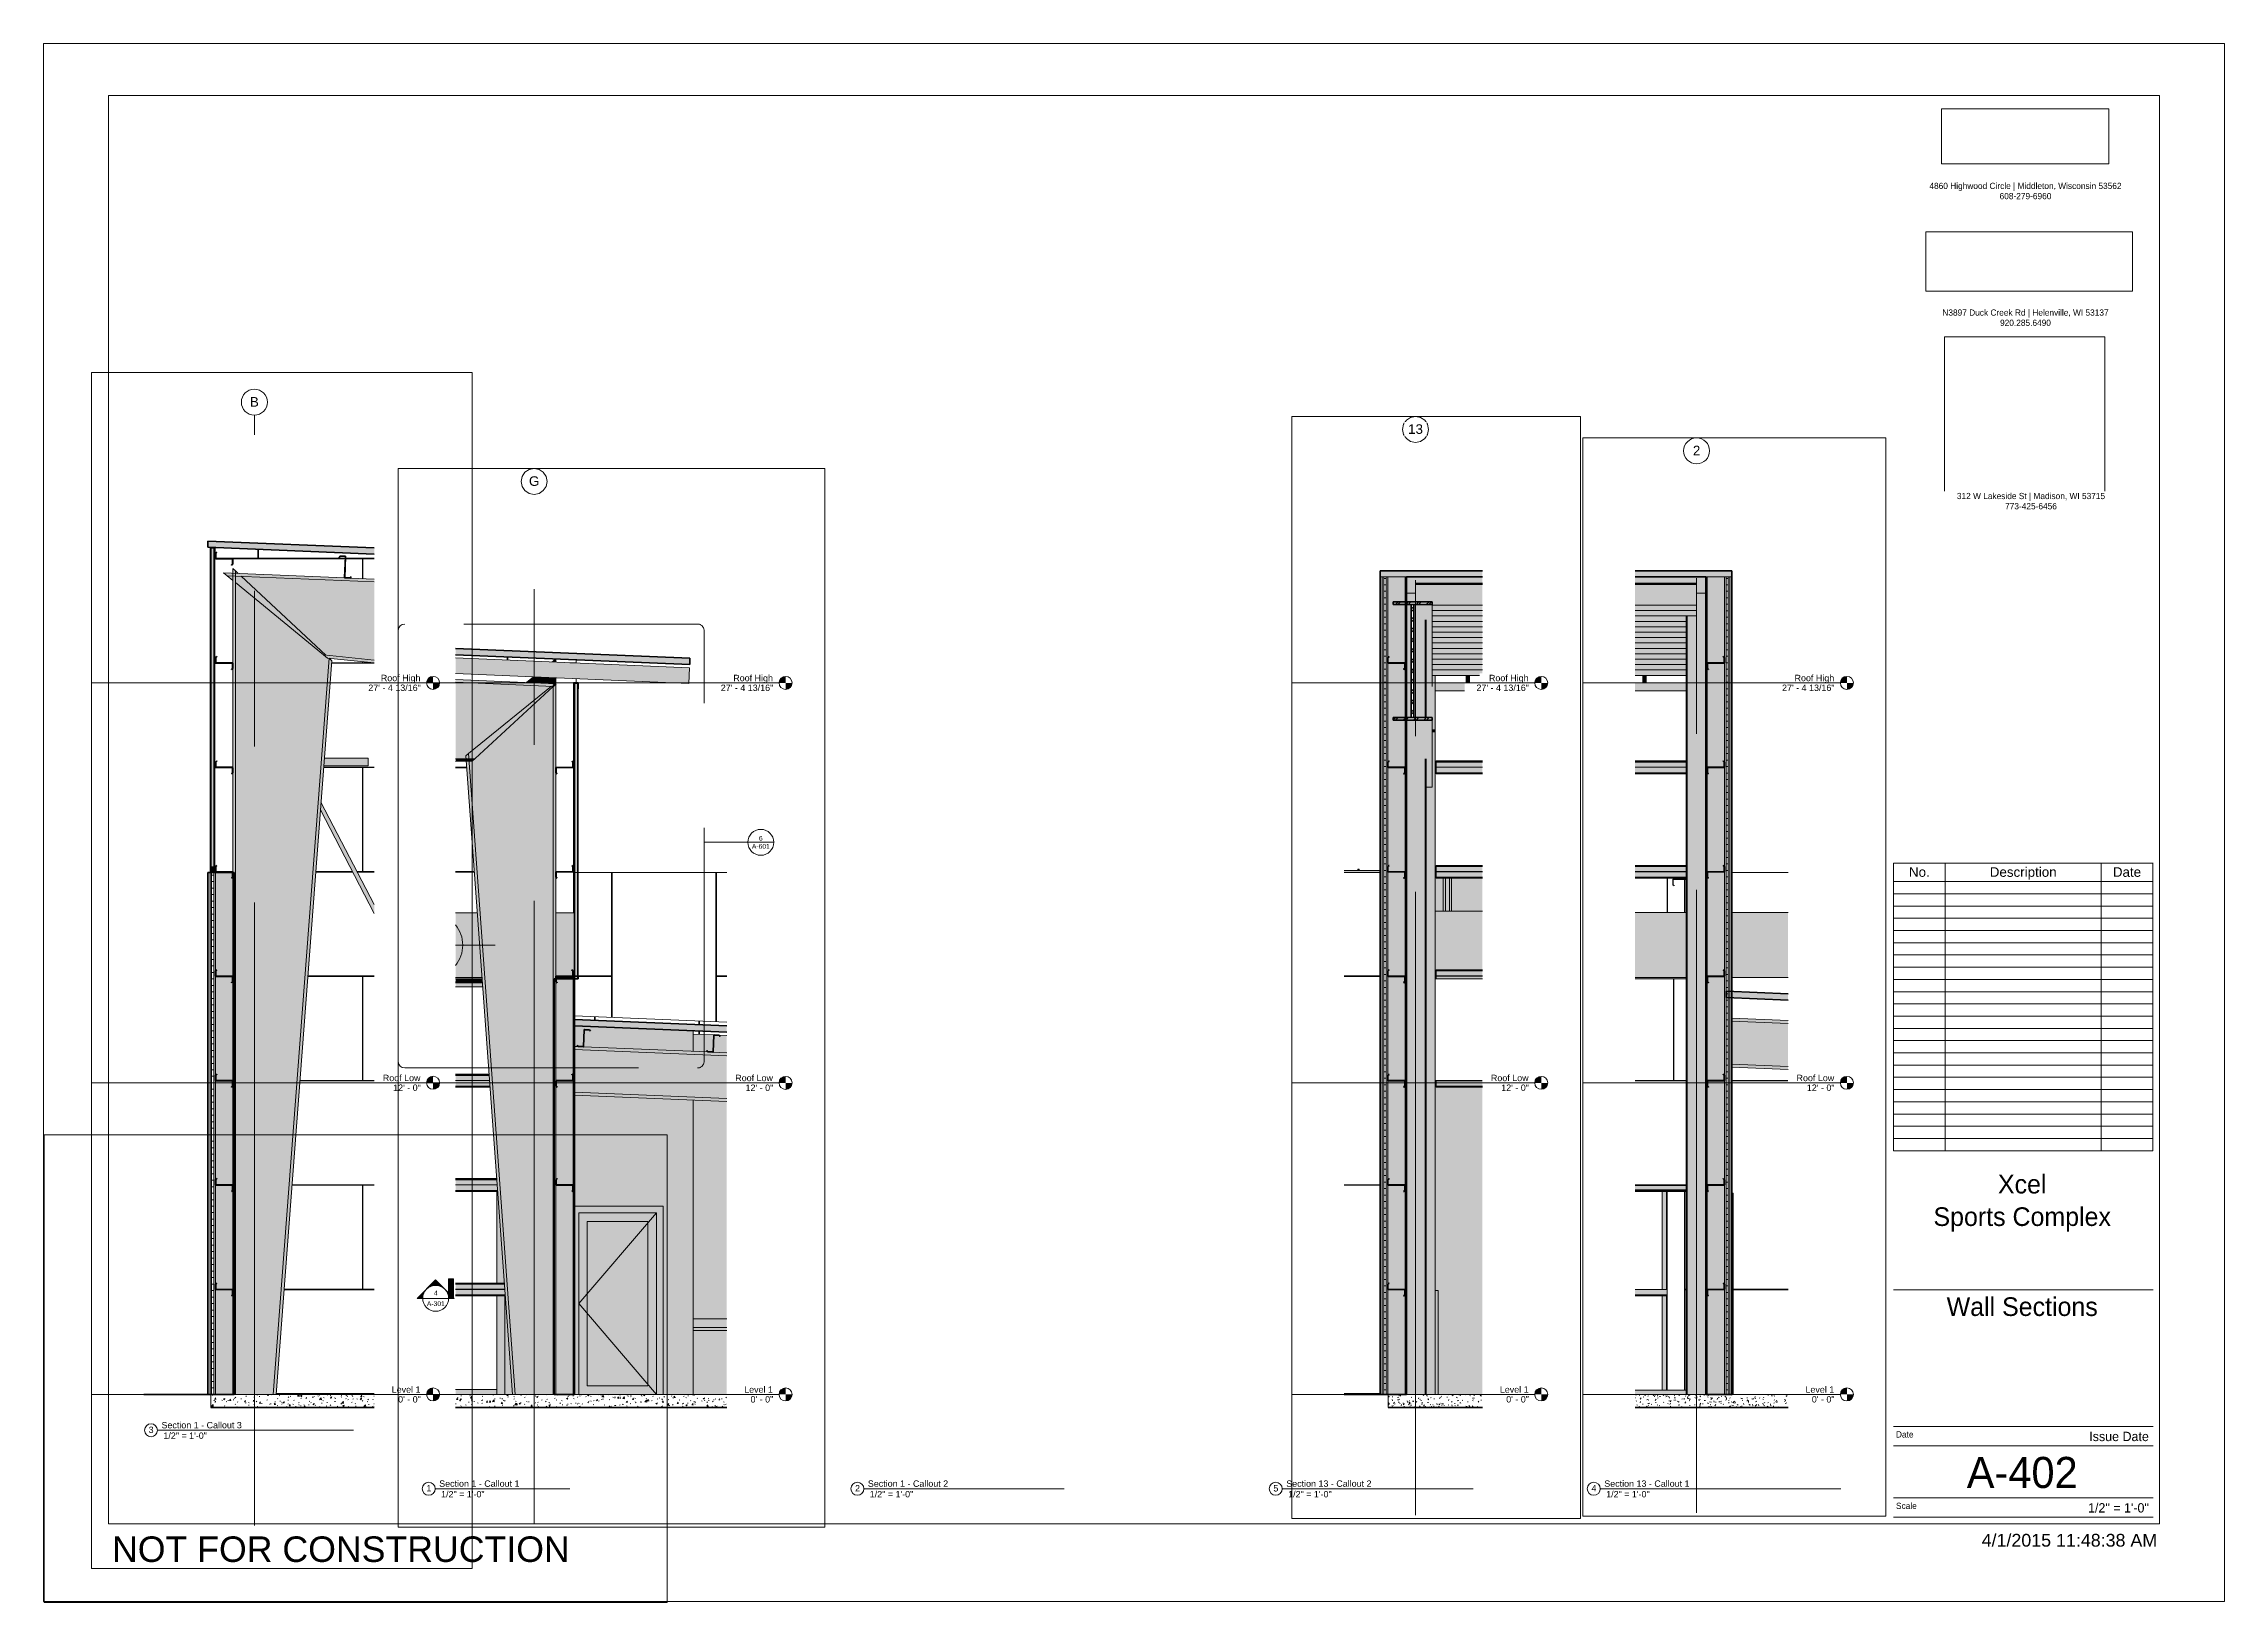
# Paper-space layout 'Layout1' of a CAD drawing. Header units: inches. Extents: x 0 to 42, y 0 to 30.
# The model-space entities are those that its viewports show. They can reach past a viewport. Long polylines and large blocks are cut down to what shows.
import ezdxf

# ---------------------------------------------------------------- set-up
doc = ezdxf.new("R2010")
doc.units = ezdxf.units.IN
doc.header["$MEASUREMENT"] = 0
for name, pattern in [('Dash 1_16_', [0.125, 0.0625, -0.0625]), ('Dash Dot 3_16_', [0.3125, 0.1875, -0.0625, 0, -0.0625]), ('Grid Line 1_2_', [0.875, 0.5, -0.125, 0.125, -0.125])]:
    doc.linetypes.add(name, pattern=pattern)
for name, color, linetype, lineweight in [('A-ANNO-SYMB', 150, 'Continuous', 9), ('A-DETL-THIN', 151, 'Continuous', 9), ('A-DOOR', 31, 'Continuous', 18), ('A-DOOR-FRAM', 31, 'Continuous', 9), ('A-DOOR-GLAZ', 31, 'Continuous', 9), ('A-FLOR-LEVL', 51, 'Continuous', 9), ('A-GLAZ-CWMG', 51, 'Continuous', 9), ('A-ROOF', 132, 'Continuous', 18), ('A-WALL', 113, 'Continuous', 18), ('A-WALL-PATT', 111, 'Continuous', 70), ('C-BLDG-PADS', 91, 'Continuous', 9), ('C-TOPO', 7, 'Continuous', 9), ('G-ANNO-SCHD', 231, 'Continuous', 9), ('G-ANNO-SYMB', 111, 'Continuous', 9), ('G-ANNO-TTLB', 6, 'Continuous', 9), ('G-ANNO-TTLB-MEDM', 33, 'Continuous', 20), ('G-ANNO-TTLB-THIN', 151, 'Continuous', 9), ('G-IMPT', 8, 'Continuous', 9), ('I-WALL', 2, 'Continuous', 18), ('L-SITE-WALL', 31, 'Continuous', 18), ('M-EQPM', 50, 'Continuous', 9), ('M-HVAC-DUCT', 70, 'Continuous', 9), ('M-HVAC-DUCT-ANNO', 70, 'Continuous', 9), ('M-HVAC-DUCT-CNTR', 70, 'Continuous', 9), ('Q-CASE', 31, 'Continuous', 9), ('Q-SPCQ', 91, 'Continuous', 9), ('S-BEAM', 12, 'Continuous', 9), ('S-COLS', 52, 'Continuous', 9), ('S-GRID', 1, 'Continuous', 9), ('S-GRID-IDEN', 1, 'Continuous', 9)]:
    doc.layers.add(name, color=color, linetype=linetype, lineweight=lineweight)
doc.layers.add('G-ANNO-NPLT', color=191, linetype='Continuous', plot=False)
doc.styles.add('Arial', font='arial.ttf', dxfattribs={"height": 2.950599})
doc.styles.add('Arial_1', font='arial.ttf', dxfattribs={"height": 4.425898})
doc.styles.add('Arial_2', font='arial.ttf', dxfattribs={"height": 2.212949})
doc.styles.add('Arial_3', font='arial.ttf', dxfattribs={"height": 0.491766})
doc.styles.add('Arial_4', font='arial.ttf', dxfattribs={"height": 0.245883})
doc.styles.add('Arial_5', font='arial.ttf', dxfattribs={"height": 0.184412})
doc.styles.add('Arial_6', font='arial.ttf', dxfattribs={"height": 0.122942})
doc.styles.add('Century Gothic', font='GOTHIC.TTF', dxfattribs={"height": 0.119759})
doc.styles.add('Century Gothic_1', font='GOTHIC.TTF', dxfattribs={"height": 0.179639})
doc.styles.add('Century Gothic_2', font='GOTHIC.TTF', dxfattribs={"height": 0.598797})
doc.styles.add('Century Gothic_3', font='GOTHIC.TTF', dxfattribs={"height": 0.359278})
picture_1 = doc.add_image_def('image1.jpg', size_in_pixel=(232, 76))
picture_2 = doc.add_image_def('image2.jpg', size_in_pixel=(900, 259))
picture_3 = doc.add_image_def('image3.jpg', size_in_pixel=(939, 939))
pattern_1 = [(45, (21892.158, 97.643), (-2.375879, 2.375879), []), (45, (21892.158, 101.243), (-2.375879, 2.375879), [])]
pattern_2 = [(90, (22012.18, -723.5), (-193, -193), [48, -145]), (180, (22012.18, -723.5), (-2e-14, -193), [96.25, -96.75]), (270, (21915.93, -675.5), (-193, -193), [48, -145]), (180, (22012.18, -675.5), (-2e-14, -193), [96.25, -96.75]), (270, (21915.68, -675.5), (-193, -193), [48, -145]), (180, (21915.68, -675.5), (-2e-14, -193), [96.25, -96.75]), (90, (21819.43, -723.5), (-193, -193), [48, -145]), (180, (21915.68, -723.5), (-2e-14, -193), [96.25, -96.75]), (90, (21964.18, -675.25), (-193, -193), [48, -145]), (180, (22012.43, -675.25), (-2e-14, -193), [48.25, -144.75]), (180, (22012.43, -627.25), (-2e-14, -193), [48.25, -144.75]), (90, (21867.68, -675.25), (-193, -193), [48, -145]), (180, (21963.93, -675.25), (-2e-14, -193), [96.25, -96.75]), (270, (21963.93, -627.25), (-193, -193), [48, -145]), (180, (21963.93, -627.25), (-2e-14, -193), [96.25, -96.75]), (180, (21867.43, -675.25), (-2e-14, -193), [48, -145]), (270, (21867.43, -627.25), (-193, -193), [48, -145]), (180, (21867.43, -627.25), (-2e-14, -193), [48, -145]), (90, (22012.18, -627), (-193, -193), [48, -145]), (180, (22012.18, -627), (-2e-14, -193), [96.25, -96.75]), (270, (21915.93, -579), (-193, -193), [48, -145]), (180, (22012.18, -579), (-2e-14, -193), [96.25, -96.75]), (270, (21915.68, -579), (-193, -193), [48, -145]), (180, (21915.68, -579), (-2e-14, -193), [96.25, -96.75]), (270, (21819.43, -579), (-193, -193), [48, -145]), (180, (21915.68, -627), (-2e-14, -193), [96.25, -96.75]), (90, (21964.18, -578.75), (-193, -193), [48, -145]), (180, (22012.43, -578.75), (-2e-14, -193), [48.25, -144.75]), (180, (22012.43, -530.75), (-2e-14, -193), [48.25, -144.75]), (90, (21867.68, -578.75), (-193, -193), [48, -145]), (180, (21963.93, -578.75), (-2e-14, -193), [96.25, -96.75]), (270, (21963.93, -530.75), (-193, -193), [48, -145]), (180, (21963.93, -530.75), (-2e-14, -193), [96.25, -96.75]), (180, (21867.43, -578.75), (-2e-14, -193), [48, -145]), (270, (21867.43, -530.75), (-193, -193), [48, -145]), (180, (21867.43, -530.75), (-2e-14, -193), [48, -145])]
pattern_3 = [(0, (22784.43, 0.25), (-193, 193), [48, -145]), (90, (22784.43, 0.25), (-193, 1e-14), [96.25, -96.75]), (180, (22832.43, 96.5), (-193, 193), [48, -145]), (90, (22832.43, 0.25), (-193, 1e-14), [96.25, -96.75]), (180, (22832.43, 96.75), (-193, 193), [48, -145]), (90, (22832.43, 96.75), (-193, 1e-14), [96.25, -96.75]), (0, (22784.43, 193), (-193, 193), [48, -145]), (90, (22784.43, 96.75), (-193, 1e-14), [96.25, -96.75]), (0, (22832.68, 48.25), (-193, 193), [48, -145]), (90, (22832.68, 0), (-193, 1e-14), [48.25, -144.75]), (90, (22880.68, 0), (-193, 1e-14), [48.25, -144.75]), (0, (22832.68, 144.75), (-193, 193), [48, -145]), (90, (22832.68, 48.5), (-193, 1e-14), [96.25, -96.75]), (180, (22880.68, 48.5), (-193, 193), [48, -145]), (90, (22880.68, 48.5), (-193, 1e-14), [96.25, -96.75]), (90, (22832.68, 145), (-193, 1e-14), [48, -145]), (180, (22880.68, 145), (-193, 193), [48, -145]), (90, (22880.68, 145), (-193, 1e-14), [48, -145]), (0, (22880.93, 0.25), (-193, 193), [48, -145]), (90, (22880.93, 0.25), (-193, 1e-14), [96.25, -96.75]), (180, (22928.93, 96.5), (-193, 193), [48, -145]), (90, (22928.93, 0.25), (-193, 1e-14), [96.25, -96.75]), (180, (22928.93, 96.75), (-193, 193), [48, -145]), (90, (22928.93, 96.75), (-193, 1e-14), [96.25, -96.75]), (180, (22928.93, 193), (-193, 193), [48, -145]), (90, (22880.93, 96.75), (-193, 1e-14), [96.25, -96.75]), (0, (22929.18, 48.25), (-193, 193), [48, -145]), (90, (22929.18, 0), (-193, 1e-14), [48.25, -144.75]), (90, (22977.18, 0), (-193, 1e-14), [48.25, -144.75]), (0, (22929.18, 144.75), (-193, 193), [48, -145]), (90, (22929.18, 48.5), (-193, 1e-14), [96.25, -96.75]), (180, (22977.18, 48.5), (-193, 193), [48, -145]), (90, (22977.18, 48.5), (-193, 1e-14), [96.25, -96.75]), (90, (22929.18, 145), (-193, 1e-14), [48, -145]), (180, (22977.18, 145), (-193, 193), [48, -145]), (90, (22977.18, 145), (-193, 1e-14), [48, -145])]
pattern_4 = [(45, (22007.282, 102), (-2.375879, 2.375879), []), (45, (22007.282, 105.6), (-2.375879, 2.375879), [])]
pattern_5 = [(45, (-72350.154, 104.131), (-2.37587878, 2.37587878), []), (45, (-72350.154, 107.731), (-2.37587878, 2.37587878), [])]
pattern_6 = [(45, (-75692.726, 104.131), (-2.37587878, 2.37587878), []), (45, (-75692.726, 107.731), (-2.37587878, 2.37587878), [])]

psp = doc.layouts.get("Layout1")

msp = doc.modelspace()

# ---------------------------------------------------------------- texts
at = {"layer": 'A-ANNO-SYMB', "attachment_point": 2, "line_spacing_factor": 0.938532, "style": 'Arial_2'}
for s, insert, char_height, width in [('6', (23094.587, 258.129), 2.213, 2.052), ('A-601', (23094.587, 254.408), 2.2129, 9.828)]:
    msp.add_mtext(s, dxfattribs=dict(at, insert=insert, char_height=char_height, width=width))
at = {"layer": 'A-FLOR-LEVL', "char_height": 2.9506, "attachment_point": 3, "line_spacing_factor": 0.938532, "style": 'Arial', "bg_fill": 3, "box_fill_scale": 1.25, "bg_fill_color": 0, "bg_fill_transparency": 0}
for s, insert, width in [('Roof High', (23100.171, 332.556), 21.816), ('Roof High', (23447.853, 332.556), 21.816), ('Level 1', (23100.171, 3.73), 15.876), ('Level 1', (23293.696, 3.73), 15.876), ('Level 1', (23447.853, 3.73), 15.876), ('Level 1', (23594.571, 3.73), 15.876)]:
    msp.add_mtext(s, dxfattribs=dict(at, insert=insert, width=width))
at = {"layer": 'G-ANNO-SYMB', "attachment_point": 2, "line_spacing_factor": 0.938532, "style": 'Arial_2'}
for s, insert, char_height, width in [('4', (22944.354, 47.962), 2.213, 2.052), ('A-301', (22944.354, 43.053), 2.2129, 9.828)]:
    msp.add_mtext(s, dxfattribs=dict(at, insert=insert, char_height=char_height, width=width))

# ---------------------------------------------------------------- blocks, each defined once
blk = doc.blocks.new('E1 30 x 42 Horizontal - E1 30x42 Horizontal-11829-Wall Sections')
at = {"layer": 'G-ANNO-TTLB-MEDM'}
for p, q in [((1.24, 29.014), (1.24, 1.514)), ((40.74, 29.014), (1.24, 29.014)), ((40.74, 29.014), (40.74, 1.514)), ((40.615, 14.233), (35.615, 14.233)), ((35.615, 6.02), (40.615, 6.02)), ((1.24, 1.514), (40.74, 1.514)), ((40.615, 1.639), (35.615, 1.639))]:
    blk.add_line(p, q, dxfattribs=at)
at = {"layer": 'G-ANNO-TTLB-THIN'}
for p, q in [((-0.01, 30.014), (41.99, 30.014)), ((-0.01, 0.014), (-0.01, 30.014)), ((41.99, 0.014), (41.99, 30.014)), ((35.615, 3.389), (40.615, 3.389)), ((35.615, 3.014), (40.615, 3.014)), ((35.615, 2.014), (40.615, 2.014)), ((-0.01, 0.014), (41.99, 0.014))]:
    blk.add_line(p, q, dxfattribs=at)
at = {"layer": 'G-ANNO-TTLB', "insert": (1.307, 1.27), "char_height": 0.49177, "width": 10.47, "attachment_point": 1, "line_spacing_factor": 0.938532, "style": 'Arial_3'}
blk.add_mtext('NOT FOR CONSTRUCTION', dxfattribs=at)
at = {"layer": 'G-ANNO-TTLB'}
image = blk.add_image(picture_1, insert=(36.542, 27.7), size_in_units=(3.222, 1.056), dxfattribs=at)
image.dxf.flags = 7
image = blk.add_image(picture_2, insert=(36.241, 25.244), size_in_units=(3.98, 1.145), dxfattribs=at)
image.dxf.flags = 7
image = blk.add_image(picture_3, insert=(36.599, 21.275), size_in_units=(3.09, 3.09), dxfattribs=at)
image.dxf.flags = 7
at = {"layer": 'G-ANNO-TTLB', "line_spacing_factor": 0.984117, "style": 'Century Gothic', "bg_fill": 3, "box_fill_scale": 1.25, "bg_fill_color": 0, "bg_fill_transparency": 0}
for s, insert, char_height, width, attachment_point in [('4860 Highwood Circle | Middleton, Wisconsin 53562\\P608-279-6960', (38.159, 27.334), 0.11976, 4.914, 2), ('N3897 Duck Creek Rd | Helenville, WI 53137\\P920.285.6490', (38.159, 24.895), 0.11976, 4.1535, 2), ('312 W Lakeside St | Madison, WI 53715\\P773-425-6456', (38.265, 21.363), 0.11976, 3.666, 2), ('Date', (35.665, 3.294), 0.1198, 0.4725, 1), ('Scale', (35.665, 1.919), 0.1198, 0.5265, 1)]:
    blk.add_mtext(s, dxfattribs=dict(at, insert=insert, char_height=char_height, width=width, attachment_point=attachment_point))
blk = doc.blocks.new('Viewport - View Title-1830-Wall Sections')
at = {"layer": 'G-ANNO-TTLB'}
for start, end in [(0, 180), (180, 360)]:
    blk.add_arc((-0.125, 0), 0.125, start, end, dxfattribs=at)
blk = doc.blocks.new('Family7 - Family7-772884-Section 1 - Callout 1')
at = {"layer": 'S-BEAM'}
for points in [[(22358.935, 327.205), (22360.235, 328.402), (22313.716, 330.34), (22313.716, 329.089)], [(22313.716, 293.743), (22318.606, 293.845), (22318.508, 295.184), (22319.692, 296.143), (22319.857, 293.871), (22322.768, 293.932), (22358.803, 327.084), (22358.803, 327.211), (22313.716, 329.089), (22313.716, 293.932)], [(22313.716, 292.492), (22321.377, 292.653), (22322.768, 293.932), (22313.716, 293.743), (22313.716, 292.509)]]:
    blk.add_hatch(color=256, dxfattribs=at).paths.add_polyline_path(points, flags=0)
for p, q in [((22360.235, 328.402), (22313.716, 330.34)), ((22313.716, 329.089), (22358.935, 327.205)), ((22358.935, 327.205), (22360.235, 328.402)), ((22322.768, 293.932), (22358.803, 327.084)), ((22322.768, 293.932), (22313.716, 293.743)), ((22321.377, 292.653), (22322.768, 293.932)), ((22313.716, 292.492), (22321.377, 292.653))]:
    blk.add_line(p, q, dxfattribs=at)
blk = doc.blocks.new('W-Wide Flange - W21X166-782557-Section 1 - Callout 1')
at = {"layer": 'S-BEAM'}
for points in [[(22439.094, 156.535), (22439.094, 157.897), (22368.678, 160.831), (22368.678, 159.469), (22433.065, 156.787)], [(22439.094, 155.645), (22439.094, 156.535), (22368.678, 159.469), (22368.678, 158.579), (22407.75, 156.951)], [(22439.094, 137.629), (22439.094, 155.645), (22368.678, 158.579), (22368.678, 140.563), (22407.75, 138.935)], [(22439.094, 136.738), (22439.094, 137.629), (22368.678, 140.559), (22368.678, 139.672), (22407.75, 138.044)], [(22439.094, 135.377), (22439.094, 136.738), (22368.678, 139.672), (22368.678, 138.311), (22407.75, 136.683)]]:
    blk.add_hatch(color=256, dxfattribs=at).paths.add_polyline_path(points, flags=0)
for p, q in [((22370.348, 160.761), (22368.678, 160.831)), ((22430.296, 158.263), (22372.714, 160.662)), ((22439.094, 156.535), (22368.678, 159.469)), ((22439.094, 157.897), (22432.662, 158.165)), ((22368.678, 139.672), (22439.094, 136.738)), ((22439.094, 135.377), (22368.678, 138.311))]:
    blk.add_line(p, q, dxfattribs=at)
blk = doc.blocks.new('Vanity Counter Top w 2 Round Sink Holes - 72_-781962-Section 1 - Callout 1')
at = {"layer": 'Q-CASE'}
for points in [[(22438.658, 31), (22439.094, 31), (22439.094, 35), (22423.631, 35), (22423.631, 31), (22437.726, 31)], [(22423.631, 29.5), (22439.094, 29.5), (22439.094, 31), (22423.631, 31)]]:
    blk.add_hatch(color=256, dxfattribs=at).paths.add_polyline_path(points, flags=0)
for p, q in [((22423.631, 35), (22439.094, 35)), ((22423.631, 31), (22439.094, 31)), ((22439.094, 29.5), (22423.631, 29.5))]:
    blk.add_line(p, q, dxfattribs=at)
blk = doc.blocks.new('Girt_Z - 8_D-790721-Section 1 - Callout 1')
at = {"layer": 'S-BEAM'}
for points in [[(22313.716, 99.648), (22332.78, 99.648), (22332.774, 99.732), (22313.716, 99.732)], [(22332.813, 99.199), (22332.78, 99.648), (22313.716, 99.648), (22313.716, 99.199), (22319.692, 99.199)], [(22313.716, 96.879), (22332.982, 96.879), (22332.813, 99.199), (22313.716, 99.199)], [(22332.987, 96.805), (22332.982, 96.879), (22313.716, 96.877), (22313.716, 96.805), (22319.692, 96.805)], [(22313.716, 96.617), (22333.001, 96.617), (22332.987, 96.805), (22313.716, 96.804), (22313.716, 96.707)], [(22313.716, 94.25), (22333.174, 94.25), (22333.001, 96.617), (22313.716, 96.617)], [(22333.209, 93.768), (22333.174, 94.25), (22313.716, 94.25), (22313.716, 93.768), (22319.692, 93.768)]]:
    blk.add_hatch(color=256, dxfattribs=at).paths.add_polyline_path(points, flags=0)
for p, q in [((22332.774, 99.732), (22313.716, 99.732)), ((22332.78, 99.648), (22313.716, 99.648)), ((22332.813, 99.199), (22313.716, 99.199)), ((22332.982, 96.879), (22313.716, 96.879)), ((22332.987, 96.805), (22313.716, 96.805)), ((22313.716, 94.25), (22333.174, 94.25)), ((22333.209, 93.768), (22313.716, 93.768))]:
    blk.add_line(p, q, dxfattribs=at)
blk = doc.blocks.new('Girt_Z - 8_D-790722-Section 1 - Callout 1')
at = {"layer": 'S-BEAM'}
for points in [[(22336.301, 51.398), (22336.295, 51.482), (22313.716, 51.482), (22313.716, 51.398), (22319.692, 51.398)], [(22336.334, 50.949), (22336.301, 51.398), (22313.716, 51.398), (22313.716, 50.949), (22319.692, 50.949)], [(22313.716, 48.629), (22336.504, 48.629), (22336.334, 50.949), (22313.716, 50.949)], [(22319.692, 48.555), (22336.508, 48.564), (22336.504, 48.629), (22313.716, 48.627), (22313.716, 48.555), (22319.618, 48.555)], [(22313.716, 48.367), (22336.523, 48.367), (22336.509, 48.555), (22313.716, 48.554), (22313.716, 48.457)], [(22313.716, 46), (22336.695, 46), (22336.523, 48.367), (22313.716, 48.367)], [(22313.716, 45.518), (22336.731, 45.518), (22336.695, 46), (22313.716, 46)]]:
    blk.add_hatch(color=256, dxfattribs=at).paths.add_polyline_path(points, flags=0)
for p, q in [((22336.295, 51.482), (22313.716, 51.482)), ((22336.301, 51.398), (22313.716, 51.398)), ((22336.334, 50.949), (22313.716, 50.949)), ((22336.504, 48.629), (22313.716, 48.629)), ((22336.509, 48.555), (22313.716, 48.555)), ((22313.716, 46), (22336.695, 46)), ((22336.731, 45.518), (22313.716, 45.518))]:
    blk.add_line(p, q, dxfattribs=at)
blk = doc.blocks.new('Girt_Z - 8_D-757207-Section 1 - Callout 1')
at = {"layer": 'S-BEAM'}
h = blk.add_hatch(dxfattribs=at)
h.set_pattern_fill('FP_3', color=256, style=0, pattern_type=2)
h.set_pattern_definition(pattern_1)
h.paths.add_polyline_path([(22360.627, 238.518), (22360.698, 238.602), (22360.162, 239.051), (22360.162, 241.37), (22360.186, 241.423), (22360.24, 241.445), (22367.865, 241.445), (22367.998, 241.5), (22368.053, 241.633), (22368.053, 244), (22367.478, 244.482), (22367.408, 244.398), (22367.943, 243.949), (22367.943, 241.629), (22367.919, 241.576), (22367.865, 241.555), (22360.24, 241.555), (22360.108, 241.5), (22360.053, 241.367), (22360.053, 239)], flags=0)
at = {"layer": 'S-BEAM', "lineweight": 50}
for p, q in [((22367.478, 244.482), (22367.408, 244.398)), ((22367.408, 244.398), (22367.943, 243.949)), ((22368.053, 244), (22367.478, 244.482)), ((22367.943, 243.949), (22367.943, 241.629)), ((22368.053, 241.633), (22368.053, 244)), ((22360.053, 241.367), (22360.053, 239)), ((22360.162, 239.051), (22360.162, 241.37)), ((22367.865, 241.555), (22360.24, 241.555)), ((22360.24, 241.445), (22367.865, 241.445)), ((22360.053, 239), (22360.627, 238.518)), ((22360.698, 238.602), (22360.162, 239.051)), ((22360.627, 238.518), (22360.698, 238.602))]:
    blk.add_line(p, q, dxfattribs=at)
for centre, radius, start, end in [((22360.24, 241.367), 0.188, 90, 180), ((22360.24, 241.367), 0.0782, 90, 177.8773), ((22367.865, 241.633), 0.188, 270, 0), ((22367.865, 241.633), 0.0782, 270, 356.9576)]:
    blk.add_arc(centre, radius, start, end, dxfattribs=at)
blk = doc.blocks.new('Girt_Z - 8_D-V1-Section 1 - Callout 1')
at = {"layer": 'S-BEAM'}
for points in [[(22313.716, 147.898), (22329.258, 147.898), (22329.252, 147.982), (22313.716, 147.982)], [(22329.291, 147.449), (22329.258, 147.898), (22313.716, 147.898), (22313.716, 147.449), (22319.692, 147.449)], [(22313.716, 145.129), (22329.46, 145.129), (22329.291, 147.449), (22313.716, 147.449)], [(22329.466, 145.055), (22329.46, 145.129), (22313.716, 145.127), (22313.716, 145.055), (22319.692, 145.055)], [(22313.716, 144.867), (22329.479, 144.867), (22329.466, 145.055), (22313.716, 145.054), (22313.716, 144.957)], [(22313.716, 142.5), (22329.652, 142.5), (22329.479, 144.867), (22313.716, 144.867)], [(22329.687, 142.018), (22329.652, 142.5), (22313.716, 142.5), (22313.716, 142.018), (22319.692, 142.018)]]:
    blk.add_hatch(color=256, dxfattribs=at).paths.add_polyline_path(points, flags=0)
for p, q in [((22329.252, 147.982), (22313.716, 147.982)), ((22329.258, 147.898), (22313.716, 147.898)), ((22329.291, 147.449), (22313.716, 147.449)), ((22329.46, 145.129), (22313.716, 145.129)), ((22329.466, 145.055), (22313.716, 145.055)), ((22313.716, 142.5), (22329.652, 142.5)), ((22329.687, 142.018), (22313.716, 142.018))]:
    blk.add_line(p, q, dxfattribs=at)
blk = doc.blocks.new('Girt_Z - 8_D-V2-Section 1 - Callout 1')
at = {"layer": 'S-BEAM'}
for points in [[(22313.716, 190.75), (22326.131, 190.75), (22326.039, 192), (22313.716, 192), (22313.716, 191.41)], [(22326.166, 190.268), (22326.131, 190.75), (22313.716, 190.75), (22313.716, 190.268), (22319.692, 190.268)]]:
    blk.add_hatch(color=256, dxfattribs=at).paths.add_polyline_path(points, flags=0)
for p, q in [((22313.716, 190.75), (22326.131, 190.75)), ((22326.166, 190.268), (22313.716, 190.268))]:
    blk.add_line(p, q, dxfattribs=at)
blk = doc.blocks.new('Girt_Z - 8_D-V3-Section 1 - Callout 1')
at = {"layer": 'S-BEAM'}
h = blk.add_hatch(dxfattribs=at)
h.set_pattern_fill('FP_3', color=256, style=0, pattern_type=2)
h.set_pattern_definition(pattern_1)
h.paths.add_polyline_path([(22360.627, 286.768), (22360.698, 286.852), (22360.162, 287.301), (22360.162, 289.62), (22360.186, 289.673), (22360.24, 289.695), (22367.865, 289.695), (22367.998, 289.75), (22368.053, 289.883), (22368.053, 292.25), (22367.478, 292.732), (22367.408, 292.648), (22367.943, 292.199), (22367.943, 289.879), (22367.919, 289.826), (22367.865, 289.805), (22360.24, 289.805), (22360.108, 289.75), (22360.053, 289.617), (22360.053, 287.25)], flags=0)
at = {"layer": 'S-BEAM', "lineweight": 50}
for p, q in [((22367.478, 292.732), (22367.408, 292.648)), ((22367.408, 292.648), (22367.943, 292.199)), ((22368.053, 292.25), (22367.478, 292.732)), ((22367.943, 292.199), (22367.943, 289.879)), ((22368.053, 289.883), (22368.053, 292.25)), ((22360.053, 289.617), (22360.053, 287.25)), ((22360.162, 287.301), (22360.162, 289.62)), ((22367.865, 289.805), (22360.24, 289.805)), ((22360.24, 289.695), (22367.865, 289.695)), ((22360.698, 286.852), (22360.162, 287.301)), ((22360.053, 287.25), (22360.627, 286.768)), ((22360.627, 286.768), (22360.698, 286.852))]:
    blk.add_line(p, q, dxfattribs=at)
for centre, radius, start, end in [((22360.24, 289.617), 0.188, 90, 180), ((22360.24, 289.617), 0.0782, 90, 177.8773), ((22367.865, 289.883), 0.188, 270, 0), ((22367.865, 289.883), 0.0782, 270, 356.9576)]:
    blk.add_arc(centre, radius, start, end, dxfattribs=at)
blk = doc.blocks.new('Girt_Z - 8_D-V4-Section 1 - Callout 1')
at = {"layer": 'S-BEAM'}
h = blk.add_hatch(dxfattribs=at)
h.set_pattern_fill('FP_3', color=256, style=0, pattern_type=2)
h.set_pattern_definition(pattern_1)
h.paths.add_polyline_path([(22360.627, 190.268), (22360.698, 190.352), (22360.162, 190.801), (22360.162, 193.12), (22360.186, 193.173), (22360.24, 193.195), (22367.865, 193.195), (22367.998, 193.25), (22368.053, 193.383), (22368.053, 195.75), (22367.478, 196.232), (22367.408, 196.148), (22367.943, 195.699), (22367.943, 193.379), (22367.919, 193.326), (22367.865, 193.305), (22360.24, 193.305), (22360.108, 193.25), (22360.053, 193.117), (22360.053, 190.75)], flags=0)
at = {"layer": 'S-BEAM', "lineweight": 50}
for p, q in [((22367.478, 196.232), (22367.408, 196.148)), ((22367.408, 196.148), (22367.943, 195.699)), ((22368.053, 195.75), (22367.478, 196.232)), ((22367.943, 195.699), (22367.943, 193.379)), ((22368.053, 193.383), (22368.053, 195.75)), ((22367.865, 193.305), (22360.24, 193.305)), ((22360.053, 193.117), (22360.053, 190.75)), ((22360.162, 190.801), (22360.162, 193.12)), ((22360.24, 193.195), (22367.865, 193.195)), ((22360.053, 190.75), (22360.627, 190.268)), ((22360.698, 190.352), (22360.162, 190.801)), ((22360.627, 190.268), (22360.698, 190.352))]:
    blk.add_line(p, q, dxfattribs=at)
for centre, radius, start, end in [((22360.24, 193.117), 0.188, 90, 180), ((22367.865, 193.383), 0.188, 270, 0), ((22367.865, 193.383), 0.0782, 270, 356.9576), ((22360.24, 193.117), 0.0782, 90, 177.8773)]:
    blk.add_arc(centre, radius, start, end, dxfattribs=at)
blk = doc.blocks.new('Girt_Z - 8_D-V5-Section 1 - Callout 1')
at = {"layer": 'S-BEAM'}
h = blk.add_hatch(dxfattribs=at)
h.set_pattern_fill('FP_3', color=256, style=0, pattern_type=2)
h.set_pattern_definition(pattern_1)
h.paths.add_polyline_path([(22360.627, 142.018), (22360.698, 142.102), (22360.162, 142.551), (22360.162, 144.87), (22360.186, 144.923), (22360.24, 144.945), (22367.865, 144.945), (22367.998, 145), (22368.053, 145.133), (22368.053, 147.5), (22367.478, 147.982), (22367.408, 147.898), (22367.943, 147.449), (22367.943, 145.129), (22367.919, 145.076), (22367.865, 145.055), (22360.24, 145.055), (22360.108, 145), (22360.053, 144.867), (22360.053, 142.5)], flags=0)
at = {"layer": 'S-BEAM', "lineweight": 50}
for p, q in [((22367.478, 147.982), (22367.408, 147.898)), ((22367.408, 147.898), (22367.943, 147.449)), ((22368.053, 147.5), (22367.478, 147.982)), ((22367.943, 147.449), (22367.943, 145.129)), ((22368.053, 145.133), (22368.053, 147.5)), ((22367.865, 145.055), (22360.24, 145.055)), ((22360.053, 144.867), (22360.053, 142.5)), ((22360.162, 142.551), (22360.162, 144.87)), ((22360.24, 144.945), (22367.865, 144.945)), ((22360.053, 142.5), (22360.627, 142.018)), ((22360.698, 142.102), (22360.162, 142.551)), ((22360.627, 142.018), (22360.698, 142.102))]:
    blk.add_line(p, q, dxfattribs=at)
for centre, radius, start, end in [((22360.24, 144.867), 0.188, 90, 180), ((22367.865, 145.133), 0.188, 270, 0), ((22367.865, 145.133), 0.0782, 270, 356.9576), ((22360.24, 144.867), 0.0782, 90, 177.8773)]:
    blk.add_arc(centre, radius, start, end, dxfattribs=at)
blk = doc.blocks.new('Dimension Lumber - 2x8-835529-Section 1 - Callout 1')
at = {"layer": 'S-BEAM'}
blk.add_hatch(color=256, dxfattribs=at).paths.add_polyline_path([(22421.627, 328.597), (22421.928, 335.84), (22313.716, 340.349), (22313.716, 333.093), (22376.405, 330.481)], flags=0)
for p, q in [((22313.716, 340.349), (22421.928, 335.84)), ((22421.928, 335.84), (22421.627, 328.597)), ((22313.716, 333.093), (22421.627, 328.597))]:
    blk.add_line(p, q, dxfattribs=at)
blk = doc.blocks.new('Round Elbow - 1_5 D-363045-Section 1 - Callout 1')
at = {"layer": 'M-HVAC-DUCT'}
for points in [[(22317.544, 207.641), (22324.898, 207.641), (22323.803, 222.641), (22313.716, 222.638), (22313.716, 217.058), (22314.341, 216.243), (22315.043, 215.141), (22315.675, 213.913), (22316.148, 212.771), (22316.559, 211.446), (22316.825, 210.246), (22316.996, 208.948), (22317.053, 207.641), (22317.272, 207.641)], [(22320.602, 192.641), (22325.993, 192.641), (22324.898, 207.641), (22317.053, 207.641), (22316.995, 206.328), (22316.825, 205.036), (22316.541, 203.756), (22316.148, 202.511), (22315.646, 201.3), (22315.043, 200.141), (22314.339, 199.035), (22313.716, 198.224), (22313.716, 192.641), (22320.367, 192.641)]]:
    blk.add_hatch(color=256, dxfattribs=at).paths.add_polyline_path(points, flags=0)
h = blk.add_hatch(color=256, dxfattribs=at)
h.paths.add_polyline_path([(22313.716, 198.224), (22314.341, 199.039), (22314.335, 199.032), (22313.716, 198.225)], flags=0)
h.paths.add_polyline_path([(22316.825, 205.036), (22316.996, 206.334), (22316.995, 206.329)], flags=0)
h.paths.add_polyline_path([(22316.148, 202.511), (22316.542, 203.761), (22316.541, 203.759), (22316.333, 203.098)], flags=0)
h.paths.add_polyline_path([(22315.043, 200.141), (22315.675, 201.369), (22315.644, 201.295)], flags=0)
h.paths.add_polyline_path([(22317.053, 207.641), (22316.995, 208.954), (22316.995, 208.953), (22317.032, 208.106)], flags=0)
h.paths.add_polyline_path([(22316.825, 210.246), (22316.541, 211.527), (22316.559, 211.446)], flags=0)
h.paths.add_polyline_path([(22316.148, 212.771), (22315.646, 213.984), (22315.675, 213.912), (22316.006, 213.115)], flags=0)
h.paths.add_polyline_path([(22315.043, 215.141), (22314.339, 216.247), (22314.34, 216.244)], flags=0)
at = {"layer": 'M-HVAC-DUCT', "flags": 128}
for points in [[(22313.716, 222.641), (22314.435, 222.641), (22315.701, 222.641), (22317.017, 222.641), (22318.381, 222.641), (22319.791, 222.641), (22321.244, 222.641), (22322.739, 222.641), (22323.803, 222.641)], [(22325.993, 192.641), (22324.693, 192.641), (22323.149, 192.641), (22321.644, 192.641), (22320.179, 192.641), (22318.757, 192.641), (22317.381, 192.641), (22316.051, 192.641), (22314.772, 192.641), (22313.716, 192.641)]]:
    blk.add_lwpolyline(points, dxfattribs=at)
blk = doc.blocks.new('Single-Glass 1 - 36_ x 84_-735755-Section 1 - Callout 1')
at = {"layer": 'A-DOOR'}
h = blk.add_hatch(color=256, dxfattribs=at)
h.paths.add_polyline_path([(22370.631, 0), (22406.631, 0), (22406.631, 84), (22370.631, 84), (22370.631, 17.773)], flags=0)
h.paths.add_polyline_path([(22374.631, 4), (22374.631, 80), (22402.631, 80), (22402.631, 4), (22376.405, 4)], flags=0)
at = {"layer": 'A-DOOR-FRAM', "lineweight": 18}
blk.add_hatch(color=256, dxfattribs=at).paths.add_polyline_path([(22370.631, 0), (22370.631, 84), (22406.631, 84), (22406.631, 0), (22409.631, 0), (22409.631, 87), (22368.678, 87), (22368.678, 0)], flags=0)
at = {"layer": 'A-DOOR-GLAZ', "lineweight": 18}
blk.add_hatch(color=256, dxfattribs=at).paths.add_polyline_path([(22402.631, 4), (22402.631, 80), (22374.631, 80), (22374.631, 4), (22376.405, 4)], flags=0)
at = {"layer": 'A-DOOR', "linetype": 'Dash 1_16_', "lineweight": 9}
for p in [(22406.631, 84), (22406.631, 0)]:
    blk.add_line(p, (22370.631, 42), dxfattribs=at)
at = {"layer": 'A-DOOR', "lineweight": 9}
for p, q in [((22374.631, 4), (22374.631, 80)), ((22374.631, 80), (22402.631, 80)), ((22402.631, 80), (22402.631, 4)), ((22402.631, 4), (22374.631, 4))]:
    blk.add_line(p, q, dxfattribs=at)
at = {"layer": 'A-DOOR-FRAM'}
for p, q in [((22409.631, 87), (22368.678, 87)), ((22409.631, 0), (22409.631, 87)), ((22370.631, 84), (22406.631, 84)), ((22370.631, 0), (22370.631, 84)), ((22406.631, 84), (22406.631, 0))]:
    blk.add_line(p, q, dxfattribs=at)
at = {"layer": 'A-DOOR-GLAZ'}
for p, q in [((22374.631, 80), (22402.631, 80)), ((22374.631, 80), (22374.631, 4)), ((22402.631, 80), (22402.631, 4)), ((22374.631, 4), (22402.631, 4))]:
    blk.add_line(p, q, dxfattribs=at)
blk = doc.blocks.new('Rectangular Mullion - Profile_Polycarbonate_Upper and left-839480-Section 1 - Callout 1')
at = {"layer": 'A-GLAZ-CWMG'}
blk.add_hatch(color=256, dxfattribs=at).paths.add_polyline_path([(22368.666, 325.204), (22368.666, 325.454), (22368.604, 325.454), (22368.604, 325.267), (22368.375, 325.267), (22368.375, 328.764), (22370.376, 328.764), (22370.376, 326.055), (22370.313, 326.055), (22370.313, 325.992), (22370.438, 325.992), (22370.438, 328.826), (22368.312, 328.826), (22368.312, 325.204)], flags=0)
at = {"layer": 'A-GLAZ-CWMG', "lineweight": 30}
for p, q in [((22368.312, 328.826), (22368.312, 325.204)), ((22370.438, 328.826), (22368.312, 328.826)), ((22368.375, 325.267), (22368.375, 328.764)), ((22368.375, 328.764), (22370.376, 328.764)), ((22370.376, 328.764), (22370.376, 326.055)), ((22370.438, 325.992), (22370.438, 328.826)), ((22370.376, 326.055), (22370.313, 326.055)), ((22370.313, 326.055), (22370.313, 325.992)), ((22370.313, 325.992), (22370.438, 325.992)), ((22368.666, 325.454), (22368.604, 325.454)), ((22368.604, 325.454), (22368.604, 325.267)), ((22368.666, 325.204), (22368.666, 325.454)), ((22368.312, 325.204), (22368.666, 325.204)), ((22368.604, 325.267), (22368.375, 325.267))]:
    blk.add_line(p, q, dxfattribs=at)
blk = doc.blocks.new('Rectangular Mullion - Profile_Polycarbonate_Lower-839481-Section 1 - Callout 1')
at = {"layer": 'A-GLAZ-CWMG'}
blk.add_hatch(color=256, dxfattribs=at).paths.add_polyline_path([(22370.438, 192), (22370.438, 193.456), (22370.313, 193.456), (22370.313, 193.393), (22370.376, 193.393), (22370.376, 192.062), (22368.375, 192.062), (22368.375, 194.181), (22368.604, 194.181), (22368.604, 193.994), (22368.666, 193.994), (22368.666, 194.244), (22368.312, 194.244), (22368.312, 192), (22368.569, 192)], flags=0)
at = {"layer": 'A-GLAZ-CWMG', "lineweight": 30}
for p, q in [((22368.312, 194.244), (22368.312, 192)), ((22368.666, 194.244), (22368.312, 194.244)), ((22368.375, 192.062), (22368.375, 194.181)), ((22368.375, 194.181), (22368.604, 194.181)), ((22368.604, 194.181), (22368.604, 193.994)), ((22368.604, 193.994), (22368.666, 193.994)), ((22368.666, 193.994), (22368.666, 194.244)), ((22370.438, 193.456), (22370.313, 193.456)), ((22370.313, 193.456), (22370.313, 193.393)), ((22370.313, 193.393), (22370.376, 193.393)), ((22370.376, 193.393), (22370.376, 192.062)), ((22370.438, 192), (22370.438, 193.456)), ((22368.312, 192), (22370.438, 192)), ((22370.376, 192.062), (22368.375, 192.062))]:
    blk.add_line(p, q, dxfattribs=at)
blk = doc.blocks.new('Rectangular Mullion - Profile_Polycarbonate_right-752683-Section 1 - Callout 1')
at = {"layer": 'A-GLAZ-CWMG'}
h = blk.add_hatch(color=256, dxfattribs=at)
h.paths.add_polyline_path([(22368.375, 192.062), (22368.666, 192.062), (22368.666, 192.641), (22368.375, 192.641)], flags=0)
h.paths.add_polyline_path([(22368.666, 222.641), (22368.666, 325.204), (22368.312, 325.204), (22368.312, 222.641)], flags=0)
h.paths.add_polyline_path([(22368.604, 325.267), (22368.604, 325.454), (22368.666, 325.454), (22368.666, 328.764), (22368.375, 328.764), (22368.375, 325.267)], flags=0)
h = blk.add_hatch(color=256, dxfattribs=at)
h.paths.add_polyline_path([(22368.678, 192.062), (22368.678, 192.641), (22368.666, 192.641), (22368.666, 192.062)], flags=0)
h.paths.add_polyline_path([(22368.678, 222.641), (22368.678, 241.25), (22370.241, 241.25), (22370.241, 328.764), (22368.666, 328.764), (22368.666, 222.641)], flags=0)
for points in [[(22370.313, 241.25), (22370.313, 328.764), (22370.241, 328.764), (22370.241, 241.25)], [(22368.666, 222.641), (22368.666, 222.641), (22368.666, 231.481)]]:
    blk.add_hatch(color=256, dxfattribs=at).paths.add_polyline_path(points, flags=0)
h = blk.add_hatch(color=256, dxfattribs=at)
h.paths.add_polyline_path([(22370.438, 241.25), (22370.438, 325.992), (22370.313, 325.992), (22370.313, 241.25)], flags=0)
h.paths.add_polyline_path([(22370.376, 326.055), (22370.376, 328.764), (22370.313, 328.764), (22370.313, 326.055)], flags=0)
for p, q in [((22368.666, 325.454), (22368.666, 328.764)), ((22370.313, 326.055), (22370.313, 328.764)), ((22370.313, 241.25), (22370.313, 325.992)), ((22370.438, 241.25), (22370.438, 325.992)), ((22368.666, 325.204), (22368.666, 325.454)), ((22368.312, 222.641), (22368.312, 325.204)), ((22368.666, 222.641), (22368.666, 325.204)), ((22368.666, 192.062), (22368.666, 192.641))]:
    blk.add_line(p, q, dxfattribs=at)
blk = doc.blocks.new('Rectangular Mullion - Profile_Polycarbonate_Upper and left-750928-Section 1 - Callout 1')
at = {"layer": 'A-GLAZ-CWMG'}
blk.add_hatch(color=256, dxfattribs=at).paths.add_polyline_path([(22318.508, 188.378), (22326.304, 188.378), (22326.166, 190.268), (22313.716, 190.268), (22313.716, 188.378), (22318.432, 188.378)], flags=0)
blk.add_line((22313.716, 188.378), (22326.304, 188.378), dxfattribs=at)
blk = doc.blocks.new('Rectangular Mullion - Profile_Polycarbonate_Lower-750929-Section 1 - Callout 1')
at = {"layer": 'A-GLAZ-CWMG'}
blk.add_hatch(color=256, dxfattribs=at).paths.add_polyline_path([(22313.716, 0), (22332.806, 0), (22332.806, 2.244), (22313.716, 2.244)], flags=0)
for q in [(22313.716, 2.244), (22332.806, 0)]:
    blk.add_line((22332.806, 2.244), q, dxfattribs=at)
blk = doc.blocks.new('Rectangular Mullion - Profile_Polycarbonate_Upper and left-750948-Section 1 - Callout 1')
at = {"layer": 'A-GLAZ-CWMG'}
h = blk.add_hatch(color=256, dxfattribs=at)
h.paths.add_polyline_path([(22332.806, 0), (22336.428, 0), (22336.428, 45.518), (22332.806, 45.518), (22332.806, 17.773)], flags=0)
h.paths.add_polyline_path([(22332.806, 51.482), (22336.295, 51.482), (22333.209, 93.768), (22332.806, 93.768), (22332.806, 71.2)], flags=0)
for p, q in [((22332.806, 93.768), (22332.806, 51.482)), ((22332.806, 45.518), (22332.806, 0))]:
    blk.add_line(p, q, dxfattribs=at)
blk = doc.blocks.new('Girt_Z - 8_D-837466-Section 1 - Callout 1')
at = {"layer": 'S-BEAM'}
h = blk.add_hatch(dxfattribs=at)
h.set_pattern_fill('FP_3', color=256, style=0, pattern_type=2)
h.set_pattern_definition(pattern_1)
h.paths.add_polyline_path([(22367.478, 93.768), (22368.053, 94.25), (22368.053, 96.617), (22367.998, 96.75), (22367.865, 96.805), (22360.24, 96.805), (22360.186, 96.826), (22360.162, 96.879), (22360.162, 99.199), (22360.698, 99.648), (22360.627, 99.732), (22360.053, 99.25), (22360.053, 96.883), (22360.108, 96.75), (22360.24, 96.695), (22367.865, 96.695), (22367.92, 96.673), (22367.943, 96.62), (22367.943, 94.301), (22367.408, 93.852)], flags=0)
at = {"layer": 'S-BEAM', "lineweight": 50}
for p, q in [((22360.627, 99.732), (22360.053, 99.25)), ((22360.698, 99.648), (22360.627, 99.732)), ((22360.053, 99.25), (22360.053, 96.883)), ((22360.162, 99.199), (22360.698, 99.648)), ((22360.162, 96.879), (22360.162, 99.199)), ((22367.865, 96.805), (22360.24, 96.805)), ((22360.24, 96.695), (22367.865, 96.695)), ((22367.943, 96.62), (22367.943, 94.301)), ((22368.053, 94.25), (22368.053, 96.617)), ((22367.943, 94.301), (22367.408, 93.852)), ((22367.478, 93.768), (22368.053, 94.25)), ((22367.408, 93.852), (22367.478, 93.768))]:
    blk.add_line(p, q, dxfattribs=at)
for centre, radius, start, end in [((22360.24, 96.883), 0.188, 180, 270), ((22360.24, 96.883), 0.0782, 183.0424, 270), ((22367.865, 96.617), 0.188, 0, 90), ((22367.865, 96.617), 0.0782, 2.1227, 90)]:
    blk.add_arc(centre, radius, start, end, dxfattribs=at)
blk = doc.blocks.new('Girt_Z - 8_D-834023-Section 1 - Callout 1')
at = {"layer": 'S-BEAM'}
blk.add_hatch(color=256, dxfattribs=at).paths.add_polyline_path([(22432.662, 158.165), (22432.796, 158.214), (22432.857, 158.344), (22433.174, 165.963), (22433.198, 166.016), (22433.253, 166.038), (22435.57, 165.941), (22435.996, 165.387), (22436.083, 165.454), (22435.625, 166.048), (22433.26, 166.147), (22433.125, 166.097), (22433.065, 165.967), (22432.747, 158.349), (22432.724, 158.296), (22432.67, 158.274), (22430.352, 158.37), (22429.925, 158.924), (22429.839, 158.857), (22430.296, 158.263)], flags=0)
at = {"layer": 'S-BEAM', "lineweight": 50}
for p, q in [((22433.065, 165.967), (22432.747, 158.349)), ((22432.857, 158.344), (22433.174, 165.963)), ((22433.253, 166.038), (22435.57, 165.941)), ((22435.625, 166.048), (22433.26, 166.147)), ((22435.57, 165.941), (22435.996, 165.387)), ((22436.083, 165.454), (22435.625, 166.048)), ((22435.996, 165.387), (22436.083, 165.454)), ((22429.925, 158.924), (22429.839, 158.857)), ((22429.839, 158.857), (22430.296, 158.263)), ((22430.352, 158.37), (22429.925, 158.924)), ((22430.296, 158.263), (22432.662, 158.165)), ((22432.67, 158.274), (22430.352, 158.37))]:
    blk.add_line(p, q, dxfattribs=at)
for centre, radius, start, end in [((22433.252, 165.959), 0.187, 87.6141, 177.6141), ((22433.252, 165.959), 0.0782, 89.7368, 177.6141), ((22432.669, 158.352), 0.188, 267.6141, 357.6141), ((22432.669, 158.352), 0.0782, 270.6564, 357.6141)]:
    blk.add_arc(centre, radius, start, end, dxfattribs=at)
blk = doc.blocks.new('Family7 - Family7-772884-Section 1 - Callout 3')
at = {"layer": 'S-BEAM'}
for points in [[(21199.237, 375.526), (21199.237, 376.777), (21129.55, 379.681), (21131.155, 378.363), (21188.525, 375.972)], [(21199.237, 338.01), (21199.237, 339.267), (21175.783, 341.723), (21177.538, 340.282)]]:
    blk.add_hatch(color=256, dxfattribs=at).paths.add_polyline_path(points, flags=0)
h = blk.add_hatch(color=256, dxfattribs=at)
h.paths.add_polyline_path([(21199.237, 339.267), (21199.237, 375.526), (21135.053, 378.2), (21135.053, 375.163), (21175.783, 341.723), (21189.538, 340.282)], flags=0)
h.paths.add_polyline_path([(21133.803, 376.189), (21133.803, 378.252), (21131.155, 378.363)], flags=0)
for p, q in [((21185.655, 377.343), (21129.55, 379.681)), ((21129.55, 379.681), (21131.155, 378.363)), ((21131.155, 378.363), (21133.803, 376.189)), ((21131.155, 378.363), (21199.237, 375.526)), ((21199.237, 376.777), (21188.02, 377.244)), ((21135.053, 375.163), (21175.783, 341.723)), ((21175.783, 341.723), (21177.538, 340.282)), ((21199.237, 339.267), (21175.783, 341.723)), ((21177.538, 340.282), (21199.237, 338.01))]:
    blk.add_line(p, q, dxfattribs=at)
blk = doc.blocks.new('Girt_Z - 8_D-757208-Section 1 - Callout 3')
at = {"layer": 'S-BEAM'}
h = blk.add_hatch(dxfattribs=at)
h.set_pattern_fill('FP_2', color=256, style=0, pattern_type=2)
h.set_pattern_definition(pattern_4)
h.paths.add_polyline_path([(21133.228, 93.768), (21133.803, 94.25), (21133.803, 96.617), (21133.748, 96.75), (21133.615, 96.805), (21125.99, 96.805), (21125.936, 96.826), (21125.912, 96.879), (21125.912, 99.199), (21126.448, 99.648), (21126.377, 99.732), (21125.803, 99.25), (21125.803, 96.883), (21125.858, 96.75), (21125.99, 96.695), (21133.615, 96.695), (21133.67, 96.673), (21133.693, 96.62), (21133.693, 94.301), (21133.158, 93.852)], flags=0)
at = {"layer": 'S-BEAM', "lineweight": 50}
for p, q in [((21126.377, 99.732), (21125.803, 99.25)), ((21126.448, 99.648), (21126.377, 99.732)), ((21125.803, 99.25), (21125.803, 96.883)), ((21125.912, 99.199), (21126.448, 99.648)), ((21125.912, 96.879), (21125.912, 99.199)), ((21133.615, 96.805), (21125.99, 96.805)), ((21125.99, 96.695), (21133.615, 96.695)), ((21133.693, 96.62), (21133.693, 94.301)), ((21133.803, 94.25), (21133.803, 96.617)), ((21133.693, 94.301), (21133.158, 93.852)), ((21133.228, 93.768), (21133.803, 94.25)), ((21133.158, 93.852), (21133.228, 93.768))]:
    blk.add_line(p, q, dxfattribs=at)
for centre, radius, start, end in [((21125.99, 96.883), 0.188, 180, 270), ((21125.99, 96.883), 0.0782, 183.0424, 270), ((21133.615, 96.617), 0.188, 0, 90), ((21133.615, 96.617), 0.0782, 2.1227, 90)]:
    blk.add_arc(centre, radius, start, end, dxfattribs=at)
blk = doc.blocks.new('Girt_Z - 8_D-757170-Section 1 - Callout 3')
at = {"layer": 'S-BEAM'}
h = blk.add_hatch(dxfattribs=at)
h.set_pattern_fill('FP_2', color=256, style=0, pattern_type=2)
h.set_pattern_definition(pattern_4)
h.paths.add_polyline_path([(21133.228, 45.518), (21133.803, 46), (21133.803, 48.367), (21133.748, 48.5), (21133.615, 48.555), (21125.99, 48.555), (21125.936, 48.576), (21125.912, 48.629), (21125.912, 50.949), (21126.448, 51.398), (21126.377, 51.482), (21125.803, 51), (21125.803, 48.633), (21125.858, 48.5), (21125.99, 48.445), (21133.615, 48.445), (21133.67, 48.423), (21133.693, 48.37), (21133.693, 46.051), (21133.158, 45.602)], flags=0)
at = {"layer": 'S-BEAM', "lineweight": 50}
for p, q in [((21126.377, 51.482), (21125.803, 51)), ((21125.803, 51), (21125.803, 48.633)), ((21125.912, 50.949), (21126.448, 51.398)), ((21126.448, 51.398), (21126.377, 51.482)), ((21125.912, 48.629), (21125.912, 50.949)), ((21133.615, 48.555), (21125.99, 48.555)), ((21125.99, 48.445), (21133.615, 48.445)), ((21133.693, 48.37), (21133.693, 46.051)), ((21133.803, 46), (21133.803, 48.367)), ((21133.693, 46.051), (21133.158, 45.602)), ((21133.228, 45.518), (21133.803, 46)), ((21133.158, 45.602), (21133.228, 45.518))]:
    blk.add_line(p, q, dxfattribs=at)
for centre, radius, start, end in [((21125.99, 48.633), 0.188, 180, 270), ((21125.99, 48.633), 0.0782, 183.0424, 270), ((21133.615, 48.367), 0.188, 0, 90), ((21133.615, 48.367), 0.0782, 2.1227, 90)]:
    blk.add_arc(centre, radius, start, end, dxfattribs=at)
blk = doc.blocks.new('Girt_Z - 8_D-790496-Section 1 - Callout 3')
at = {"layer": 'S-BEAM'}
h = blk.add_hatch(dxfattribs=at)
h.set_pattern_fill('FP_2', color=256, style=0, pattern_type=2)
h.set_pattern_definition(pattern_4)
h.paths.add_polyline_path([(21133.228, 142.018), (21133.803, 142.5), (21133.803, 144.867), (21133.748, 145), (21133.615, 145.055), (21125.99, 145.055), (21125.936, 145.076), (21125.912, 145.129), (21125.912, 147.449), (21126.448, 147.898), (21126.377, 147.982), (21125.803, 147.5), (21125.803, 145.133), (21125.858, 145), (21125.99, 144.945), (21133.615, 144.945), (21133.67, 144.923), (21133.693, 144.87), (21133.693, 142.551), (21133.158, 142.102)], flags=0)
at = {"layer": 'S-BEAM', "lineweight": 50}
for p, q in [((21126.377, 147.982), (21125.803, 147.5)), ((21125.912, 147.449), (21126.448, 147.898)), ((21126.448, 147.898), (21126.377, 147.982)), ((21125.803, 147.5), (21125.803, 145.133)), ((21125.912, 145.129), (21125.912, 147.449)), ((21133.615, 145.055), (21125.99, 145.055)), ((21125.99, 144.945), (21133.615, 144.945)), ((21133.693, 144.87), (21133.693, 142.551)), ((21133.803, 142.5), (21133.803, 144.867)), ((21133.693, 142.551), (21133.158, 142.102)), ((21133.228, 142.018), (21133.803, 142.5)), ((21133.158, 142.102), (21133.228, 142.018))]:
    blk.add_line(p, q, dxfattribs=at)
for centre, radius, start, end in [((21125.99, 145.133), 0.188, 180, 270), ((21125.99, 145.133), 0.0782, 183.0424, 270), ((21133.615, 144.867), 0.188, 0, 90), ((21133.615, 144.867), 0.0782, 2.1227, 90)]:
    blk.add_arc(centre, radius, start, end, dxfattribs=at)
blk = doc.blocks.new('Girt_Z - 8_D-V6-Section 1 - Callout 3')
at = {"layer": 'S-BEAM'}
h = blk.add_hatch(dxfattribs=at)
h.set_pattern_fill('FP_2', color=256, style=0, pattern_type=2)
h.set_pattern_definition(pattern_4)
h.paths.add_polyline_path([(21133.228, 190.268), (21133.803, 190.75), (21133.803, 193.117), (21133.748, 193.25), (21133.615, 193.305), (21125.99, 193.305), (21125.936, 193.326), (21125.912, 193.379), (21125.912, 195.699), (21126.448, 196.148), (21126.377, 196.232), (21125.803, 195.75), (21125.803, 193.383), (21125.858, 193.25), (21125.99, 193.195), (21133.615, 193.195), (21133.67, 193.173), (21133.693, 193.12), (21133.693, 190.801), (21133.158, 190.352)], flags=0)
at = {"layer": 'S-BEAM', "lineweight": 50}
for p, q in [((21126.377, 196.232), (21125.803, 195.75)), ((21125.912, 195.699), (21126.448, 196.148)), ((21126.448, 196.148), (21126.377, 196.232)), ((21125.803, 195.75), (21125.803, 193.383)), ((21125.912, 193.379), (21125.912, 195.699)), ((21133.615, 193.305), (21125.99, 193.305)), ((21125.99, 193.195), (21133.615, 193.195)), ((21133.693, 193.12), (21133.693, 190.801)), ((21133.803, 190.75), (21133.803, 193.117)), ((21133.693, 190.801), (21133.158, 190.352)), ((21133.228, 190.268), (21133.803, 190.75)), ((21133.158, 190.352), (21133.228, 190.268))]:
    blk.add_line(p, q, dxfattribs=at)
for centre, radius, start, end in [((21125.99, 193.383), 0.188, 180, 270), ((21125.99, 193.383), 0.0782, 183.0424, 270), ((21133.615, 193.117), 0.188, 0, 90), ((21133.615, 193.117), 0.0782, 2.1227, 90)]:
    blk.add_arc(centre, radius, start, end, dxfattribs=at)
blk = doc.blocks.new('Girt_Z - 8_D-V7-Section 1 - Callout 3')
at = {"layer": 'S-BEAM'}
h = blk.add_hatch(dxfattribs=at)
h.set_pattern_fill('FP_2', color=256, style=0, pattern_type=2)
h.set_pattern_definition(pattern_4)
h.paths.add_polyline_path([(21133.228, 238.518), (21133.803, 239), (21133.803, 241.367), (21133.748, 241.5), (21133.615, 241.555), (21125.99, 241.555), (21125.936, 241.576), (21125.912, 241.629), (21125.912, 243.949), (21126.448, 244.398), (21126.377, 244.482), (21125.803, 244), (21125.803, 241.633), (21125.858, 241.5), (21125.99, 241.445), (21133.615, 241.445), (21133.67, 241.423), (21133.693, 241.37), (21133.693, 239.051), (21133.158, 238.602)], flags=0)
at = {"layer": 'S-BEAM', "lineweight": 50}
for p, q in [((21126.377, 244.482), (21125.803, 244)), ((21125.912, 243.949), (21126.448, 244.398)), ((21126.448, 244.398), (21126.377, 244.482)), ((21125.803, 244), (21125.803, 241.633)), ((21125.912, 241.629), (21125.912, 243.949)), ((21133.615, 241.555), (21125.99, 241.555)), ((21125.99, 241.445), (21133.615, 241.445)), ((21133.693, 241.37), (21133.693, 239.051)), ((21133.803, 239), (21133.803, 241.367)), ((21133.693, 239.051), (21133.158, 238.602)), ((21133.158, 238.602), (21133.228, 238.518)), ((21133.228, 238.518), (21133.803, 239))]:
    blk.add_line(p, q, dxfattribs=at)
for centre, radius, start, end in [((21125.99, 241.633), 0.188, 180, 270), ((21125.99, 241.633), 0.0782, 183.0424, 270), ((21133.615, 241.367), 0.188, 0, 90), ((21133.615, 241.367), 0.0782, 2.1227, 90)]:
    blk.add_arc(centre, radius, start, end, dxfattribs=at)
blk = doc.blocks.new('Girt_Z - 8_D-V8-Section 1 - Callout 3')
at = {"layer": 'S-BEAM'}
h = blk.add_hatch(dxfattribs=at)
h.set_pattern_fill('FP_2', color=256, style=0, pattern_type=2)
h.set_pattern_definition(pattern_4)
h.paths.add_polyline_path([(21133.228, 286.768), (21133.803, 287.25), (21133.803, 289.617), (21133.748, 289.75), (21133.615, 289.805), (21125.99, 289.805), (21125.936, 289.826), (21125.912, 289.879), (21125.912, 292.199), (21126.448, 292.648), (21126.377, 292.732), (21125.803, 292.25), (21125.803, 289.883), (21125.858, 289.75), (21125.99, 289.695), (21133.615, 289.695), (21133.67, 289.673), (21133.693, 289.62), (21133.693, 287.301), (21133.158, 286.852)], flags=0)
at = {"layer": 'S-BEAM', "lineweight": 50}
for p, q in [((21126.377, 292.732), (21125.803, 292.25)), ((21125.912, 292.199), (21126.448, 292.648)), ((21126.448, 292.648), (21126.377, 292.732)), ((21125.803, 292.25), (21125.803, 289.883)), ((21125.912, 289.879), (21125.912, 292.199)), ((21133.615, 289.805), (21125.99, 289.805)), ((21125.99, 289.695), (21133.615, 289.695)), ((21133.693, 289.62), (21133.693, 287.301)), ((21133.803, 287.25), (21133.803, 289.617)), ((21133.693, 287.301), (21133.158, 286.852)), ((21133.158, 286.852), (21133.228, 286.768)), ((21133.228, 286.768), (21133.803, 287.25))]:
    blk.add_line(p, q, dxfattribs=at)
for centre, radius, start, end in [((21125.99, 289.883), 0.188, 180, 270), ((21125.99, 289.883), 0.0782, 183.0424, 270), ((21133.615, 289.617), 0.188, 0, 90), ((21133.615, 289.617), 0.0782, 2.1227, 90)]:
    blk.add_arc(centre, radius, start, end, dxfattribs=at)
blk = doc.blocks.new('Girt_Z - 8_D-V9-Section 1 - Callout 3')
at = {"layer": 'S-BEAM'}
h = blk.add_hatch(dxfattribs=at)
h.set_pattern_fill('FP_2', color=256, style=0, pattern_type=2)
h.set_pattern_definition(pattern_4)
h.paths.add_polyline_path([(21133.228, 335.018), (21133.803, 335.5), (21133.803, 337.867), (21133.748, 338), (21133.615, 338.055), (21125.99, 338.055), (21125.936, 338.076), (21125.912, 338.129), (21125.912, 340.449), (21126.448, 340.898), (21126.377, 340.982), (21125.803, 340.5), (21125.803, 338.133), (21125.858, 338), (21125.99, 337.945), (21133.615, 337.945), (21133.67, 337.923), (21133.693, 337.87), (21133.693, 335.551), (21133.158, 335.102)], flags=0)
at = {"layer": 'S-BEAM', "lineweight": 50}
for p, q in [((21126.377, 340.982), (21125.803, 340.5)), ((21125.803, 340.5), (21125.803, 338.133)), ((21125.912, 340.449), (21126.448, 340.898)), ((21126.448, 340.898), (21126.377, 340.982)), ((21125.912, 338.129), (21125.912, 340.449)), ((21133.615, 338.055), (21125.99, 338.055)), ((21125.99, 337.945), (21133.615, 337.945)), ((21133.693, 337.87), (21133.693, 335.551)), ((21133.803, 335.5), (21133.803, 337.867)), ((21133.693, 335.551), (21133.158, 335.102)), ((21133.228, 335.018), (21133.803, 335.5)), ((21133.158, 335.102), (21133.228, 335.018))]:
    blk.add_line(p, q, dxfattribs=at)
for centre, radius, start, end in [((21125.99, 338.133), 0.188, 180, 270), ((21125.99, 338.133), 0.0782, 183.0424, 270), ((21133.615, 337.867), 0.188, 0, 90), ((21133.615, 337.867), 0.0782, 2.1227, 90)]:
    blk.add_arc(centre, radius, start, end, dxfattribs=at)
blk = doc.blocks.new('Girt_Z - 8_D-816177-Section 1 - Callout 3')
at = {"layer": 'S-BEAM'}
h = blk.add_hatch(dxfattribs=at)
h.set_pattern_fill('FP_2', color=256, style=0, pattern_type=2)
h.set_pattern_definition(pattern_4)
h.paths.add_polyline_path([(21133.228, 383.268), (21133.803, 383.75), (21133.803, 386.117), (21133.748, 386.25), (21133.615, 386.305), (21125.99, 386.305), (21125.936, 386.326), (21125.912, 386.379), (21125.912, 388.699), (21126.448, 389.148), (21126.377, 389.232), (21125.803, 388.75), (21125.803, 386.383), (21125.858, 386.25), (21125.99, 386.195), (21133.615, 386.195), (21133.67, 386.173), (21133.693, 386.12), (21133.693, 383.801), (21133.158, 383.352)], flags=0)
at = {"layer": 'S-BEAM', "lineweight": 50}
for p, q in [((21126.377, 389.232), (21125.803, 388.75)), ((21126.448, 389.148), (21126.377, 389.232)), ((21125.803, 388.75), (21125.803, 386.383)), ((21125.912, 388.699), (21126.448, 389.148)), ((21125.912, 386.379), (21125.912, 388.699)), ((21133.615, 386.305), (21125.99, 386.305)), ((21125.99, 386.195), (21133.615, 386.195)), ((21133.693, 386.12), (21133.693, 383.801)), ((21133.803, 383.75), (21133.803, 386.117)), ((21133.693, 383.801), (21133.158, 383.352)), ((21133.228, 383.268), (21133.803, 383.75)), ((21133.158, 383.352), (21133.228, 383.268))]:
    blk.add_line(p, q, dxfattribs=at)
for centre, radius, start, end in [((21125.99, 386.383), 0.188, 180, 270), ((21125.99, 386.383), 0.0782, 183.0424, 270), ((21133.615, 386.117), 0.188, 0, 90), ((21133.615, 386.117), 0.0782, 2.1227, 90)]:
    blk.add_arc(centre, radius, start, end, dxfattribs=at)
blk = doc.blocks.new('Basketball_Backstop-Performance_Sports_Systems-3103-Ceiling_Hung - 27_-0_ to 27_-11 7_8_-706978-Section 1 - Callout 3')
at = {"layer": 'Q-SPCQ'}
for points in [[(21196.428, 292.25), (21196.428, 294), (21176.137, 294), (21176.004, 292.25), (21185.927, 292.25)], [(21196.428, 290.5), (21196.428, 292.25), (21176.004, 292.25), (21175.871, 290.5), (21185.927, 290.5)], [(21199.237, 222.301), (21199.237, 226.36), (21174.592, 273.669), (21174.323, 270.127), (21182.691, 254.064)]]:
    blk.add_hatch(color=256, dxfattribs=at).paths.add_polyline_path(points, flags=0)
for p, q in [((21196.428, 294), (21176.137, 294)), ((21196.428, 294), (21196.428, 292.25)), ((21196.428, 292.25), (21196.428, 290.5)), ((21175.871, 290.5), (21196.428, 290.5)), ((21199.237, 226.36), (21174.592, 273.669)), ((21174.323, 270.127), (21199.237, 222.301))]:
    blk.add_line(p, q, dxfattribs=at)
blk = doc.blocks.new('Rectangular Mullion - Profile_Polycarbonate_Upper and left-839482-Section 1 - Callout 3')
at = {"layer": 'A-GLAZ-CWMG'}
blk.add_hatch(color=256, dxfattribs=at).paths.add_polyline_path([(21125.189, 387.669), (21125.543, 387.669), (21125.543, 391.291), (21123.417, 391.291), (21123.417, 388.457), (21123.542, 388.457), (21123.542, 388.52), (21123.48, 388.52), (21123.48, 391.229), (21125.481, 391.229), (21125.481, 387.732), (21125.252, 387.732), (21125.252, 387.919), (21125.189, 387.919)], flags=0)
at = {"layer": 'A-GLAZ-CWMG', "lineweight": 30}
for p, q in [((21125.543, 391.291), (21123.417, 391.291)), ((21123.417, 391.291), (21123.417, 388.457)), ((21123.48, 388.52), (21123.48, 391.229)), ((21123.48, 391.229), (21125.481, 391.229)), ((21125.481, 391.229), (21125.481, 387.732)), ((21125.543, 387.669), (21125.543, 391.291)), ((21123.417, 388.457), (21123.542, 388.457)), ((21123.542, 388.52), (21123.48, 388.52)), ((21123.542, 388.457), (21123.542, 388.52)), ((21125.252, 387.919), (21125.189, 387.919)), ((21125.189, 387.919), (21125.189, 387.669)), ((21125.189, 387.669), (21125.543, 387.669)), ((21125.252, 387.732), (21125.252, 387.919)), ((21125.481, 387.732), (21125.252, 387.732))]:
    blk.add_line(p, q, dxfattribs=at)
blk = doc.blocks.new('Rectangular Mullion - Profile_Polycarbonate_Lower-836515-Section 1 - Callout 3')
at = {"layer": 'A-GLAZ-CWMG'}
blk.add_hatch(color=256, dxfattribs=at).paths.add_polyline_path([(21123.417, 241.5), (21125.543, 241.5), (21125.543, 243.744), (21125.189, 243.744), (21125.189, 243.494), (21125.252, 243.494), (21125.252, 243.681), (21125.481, 243.681), (21125.481, 241.562), (21123.48, 241.562), (21123.48, 242.893), (21123.542, 242.893), (21123.542, 242.956), (21123.417, 242.956)], flags=0)
at = {"layer": 'A-GLAZ-CWMG', "lineweight": 30}
for p, q in [((21125.543, 243.744), (21125.189, 243.744)), ((21125.189, 243.744), (21125.189, 243.494)), ((21125.252, 243.494), (21125.252, 243.681)), ((21125.252, 243.681), (21125.481, 243.681)), ((21125.481, 243.681), (21125.481, 241.562)), ((21125.543, 241.5), (21125.543, 243.744)), ((21125.189, 243.494), (21125.252, 243.494)), ((21123.542, 242.956), (21123.417, 242.956)), ((21123.417, 242.956), (21123.417, 241.5)), ((21123.48, 241.562), (21123.48, 242.893)), ((21123.48, 242.893), (21123.542, 242.893)), ((21123.542, 242.893), (21123.542, 242.956)), ((21123.417, 241.5), (21125.543, 241.5)), ((21125.481, 241.562), (21123.48, 241.562))]:
    blk.add_line(p, q, dxfattribs=at)
blk = doc.blocks.new('Rectangular Mullion - Profile_Polycarbonate_Upper and left-836139-Section 1 - Callout 3')
at = {"layer": 'A-GLAZ-CWMG'}
h = blk.add_hatch(color=256, dxfattribs=at)
h.paths.add_polyline_path([(21123.417, 241.25), (21125.543, 241.25), (21125.543, 241.5), (21123.417, 241.5)], flags=0)
h.paths.add_polyline_path([(21125.481, 241.562), (21125.481, 243.681), (21125.252, 243.681), (21125.252, 243.494), (21125.19, 243.494), (21125.19, 241.562)], flags=0)
h.paths.add_polyline_path([(21123.615, 241.562), (21123.615, 243.744), (21123.417, 243.744), (21123.417, 242.956), (21123.542, 242.956), (21123.542, 242.893), (21123.48, 242.893), (21123.48, 241.562)], flags=0)
blk.add_hatch(color=256, dxfattribs=at).paths.add_polyline_path([(21125.053, 241.562), (21125.19, 241.562), (21125.189, 243.744), (21123.615, 243.744), (21123.615, 241.562), (21124.053, 241.562)], flags=0)
for p, q in [((21123.417, 243.744), (21123.615, 243.744)), ((21123.417, 243.744), (21123.417, 242.956)), ((21123.615, 243.744), (21125.189, 243.744)), ((21123.417, 241.5), (21123.417, 241.25)), ((21125.543, 241.25), (21125.543, 241.5))]:
    blk.add_line(p, q, dxfattribs=at)
blk = doc.blocks.new('Rectangular Mullion - Profile_Polycarbonate_right-836033-Section 1 - Callout 3')
at = {"layer": 'A-GLAZ-CWMG'}
h = blk.add_hatch(color=256, dxfattribs=at)
h.paths.add_polyline_path([(21123.48, 243.744), (21123.542, 243.744), (21123.542, 388.457), (21123.417, 388.457), (21123.417, 243.744)], flags=0)
h.paths.add_polyline_path([(21123.48, 388.52), (21123.542, 388.52), (21123.542, 391.229), (21123.48, 391.229), (21123.48, 389.228)], flags=0)
for points in [[(21123.542, 243.744), (21123.615, 243.744), (21123.615, 391.229), (21123.542, 391.229), (21123.542, 254.064)], [(21123.615, 243.744), (21125.189, 243.744), (21125.189, 391.229), (21123.615, 391.229), (21123.615, 244.082)], [(21125.189, 387.919), (21125.19, 387.919), (21125.189, 389.519)]]:
    blk.add_hatch(color=256, dxfattribs=at).paths.add_polyline_path(points, flags=0)
h = blk.add_hatch(color=256, dxfattribs=at)
h.paths.add_polyline_path([(21125.543, 243.744), (21125.543, 387.669), (21125.19, 387.669), (21125.19, 243.744), (21125.481, 243.744)], flags=0)
h.paths.add_polyline_path([(21125.252, 387.732), (21125.481, 387.732), (21125.481, 391.229), (21125.19, 391.229), (21125.19, 387.919), (21125.252, 387.919)], flags=0)
for p, q in [((21123.542, 388.52), (21123.542, 391.23)), ((21125.189, 387.919), (21125.189, 391.229)), ((21123.417, 243.744), (21123.417, 388.457)), ((21123.542, 243.744), (21123.542, 388.457)), ((21125.189, 387.669), (21125.189, 387.919)), ((21125.189, 243.744), (21125.189, 387.669))]:
    blk.add_line(p, q, dxfattribs=at)
blk = doc.blocks.new('Girt_Z - 10_D-835573-Section 1 - Callout 3')
at = {"layer": 'S-BEAM'}
blk.add_hatch(color=256, dxfattribs=at).paths.add_polyline_path([(21188.02, 377.244), (21188.525, 377.798), (21188.444, 377.872), (21187.973, 377.356), (21185.655, 377.452), (21185.603, 377.479), (21185.584, 377.533), (21185.985, 387.15), (21185.936, 387.285), (21185.805, 387.345), (21183.44, 387.444), (21182.935, 386.89), (21183.016, 386.816), (21183.487, 387.332), (21185.804, 387.236), (21185.856, 387.21), (21185.876, 387.155), (21185.475, 377.538), (21185.524, 377.403), (21185.655, 377.343)], flags=0)
at = {"layer": 'S-BEAM', "lineweight": 50}
for p, q in [((21183.44, 387.444), (21182.935, 386.89)), ((21183.016, 386.816), (21183.487, 387.332)), ((21185.805, 387.345), (21183.44, 387.444)), ((21183.487, 387.332), (21185.804, 387.236)), ((21185.876, 387.155), (21185.475, 377.538)), ((21185.584, 377.533), (21185.985, 387.15)), ((21182.935, 386.89), (21183.016, 386.816)), ((21187.973, 377.356), (21185.655, 377.452)), ((21188.444, 377.872), (21187.973, 377.356)), ((21188.02, 377.244), (21188.525, 377.798)), ((21188.525, 377.798), (21188.444, 377.872)), ((21185.655, 377.343), (21188.02, 377.244))]:
    blk.add_line(p, q, dxfattribs=at)
for centre, radius, start, end in [((21185.798, 387.158), 0.0782, 357.6141, 85.4913), ((21185.798, 387.158), 0.187, 357.6141, 87.6141), ((21185.662, 377.53), 0.188, 177.6141, 267.6141), ((21185.662, 377.53), 0.0782, 177.6141, 264.5717)]:
    blk.add_arc(centre, radius, start, end, dxfattribs=at)
blk = doc.blocks.new('W-Wide Flange - W21X166-782998-Section 13 - Callout 1')
at = {"layer": 'S-BEAM'}
for points in [[(-22754.121, 171.378), (-22754.121, 172.739), (-22780.025, 173.818), (-22780.025, 172.457)], [(-22754.121, 170.487), (-22754.121, 171.378), (-22780.025, 172.457), (-22780.025, 171.566)], [(-22754.121, 152.471), (-22754.121, 170.487), (-22780.025, 171.566), (-22780.025, 153.551), (-22769.59, 153.116)], [(-22754.121, 151.58), (-22754.121, 152.471), (-22780.025, 153.547), (-22780.025, 152.66)], [(-22754.121, 150.219), (-22754.121, 151.58), (-22780.025, 152.66), (-22780.025, 151.299)]]:
    blk.add_hatch(color=256, dxfattribs=at).paths.add_polyline_path(points, flags=0)
for p, q in [((-22754.121, 172.739), (-22780.025, 173.818)), ((-22754.121, 171.378), (-22780.025, 172.457)), ((-22780.025, 152.66), (-22754.121, 151.58)), ((-22754.121, 150.219), (-22780.025, 151.299))]:
    blk.add_line(p, q, dxfattribs=at)
blk = doc.blocks.new('Girt_C - 8_D-767115-Section 13 - Callout 1')
at = {"layer": 'S-BEAM'}
for points in [[(-22810.015, 48.367), (-22810.015, 48.555), (-22824.807, 48.547), (-22824.807, 48.367)], [(-22824.807, 46), (-22810.015, 46), (-22810.015, 48.367), (-22824.807, 48.367)], [(-22824.807, 45.518), (-22810.015, 45.518), (-22810.015, 46), (-22824.807, 46)]]:
    blk.add_hatch(color=256, dxfattribs=at).paths.add_polyline_path(points, flags=0)
for p, q in [((-22810.015, 48.555), (-22824.807, 48.555)), ((-22824.807, 46), (-22810.015, 46)), ((-22810.015, 45.518), (-22824.807, 45.518))]:
    blk.add_line(p, q, dxfattribs=at)
blk = doc.blocks.new('Girt_Z - 8_D-790497-Section 13 - Callout 1')
at = {"layer": 'S-BEAM'}
h = blk.add_hatch(dxfattribs=at)
h.set_pattern_fill('FP_10', color=256, style=0, pattern_type=2)
h.set_pattern_definition(pattern_5)
h.paths.add_polyline_path([(-22790.95, 93.768), (-22790.88, 93.852), (-22791.416, 94.301), (-22791.416, 96.62), (-22791.392, 96.673), (-22791.338, 96.695), (-22783.712, 96.695), (-22783.58, 96.75), (-22783.525, 96.883), (-22783.525, 99.25), (-22784.1, 99.732), (-22784.17, 99.648), (-22783.634, 99.199), (-22783.634, 96.879), (-22783.659, 96.826), (-22783.712, 96.805), (-22791.337, 96.805), (-22791.47, 96.75), (-22791.525, 96.617), (-22791.525, 94.25)], flags=0)
at = {"layer": 'S-BEAM', "lineweight": 50}
for p, q in [((-22784.1, 99.732), (-22784.17, 99.648)), ((-22783.525, 99.25), (-22784.1, 99.732)), ((-22784.17, 99.648), (-22783.634, 99.199)), ((-22783.634, 99.199), (-22783.634, 96.879)), ((-22783.525, 96.883), (-22783.525, 99.25)), ((-22791.525, 96.617), (-22791.525, 94.25)), ((-22791.416, 94.301), (-22791.416, 96.62)), ((-22791.338, 96.695), (-22783.712, 96.695)), ((-22783.712, 96.805), (-22791.337, 96.805)), ((-22791.525, 94.25), (-22790.95, 93.768)), ((-22790.88, 93.852), (-22791.416, 94.301)), ((-22790.95, 93.768), (-22790.88, 93.852))]:
    blk.add_line(p, q, dxfattribs=at)
for centre, radius, start, end in [((-22783.712, 96.883), 0.188, 270, 360), ((-22791.337, 96.617), 0.188, 90, 180), ((-22791.338, 96.617), 0.0782, 90, 177.8773), ((-22783.712, 96.883), 0.0782, 270, 356.9576)]:
    blk.add_arc(centre, radius, start, end, dxfattribs=at)
blk = doc.blocks.new('Girt_Z - 8_D-757207-Section 13 - Callout 1')
at = {"layer": 'S-BEAM'}
for points in [[(-22824.807, 244.398), (-22801.255, 244.398), (-22801.255, 244.482), (-22824.807, 244.482)], [(-22824.807, 243.949), (-22801.255, 243.949), (-22801.255, 244.398), (-22824.807, 244.398)], [(-22807.135, 241.629), (-22801.255, 241.629), (-22801.255, 243.949), (-22824.807, 243.949), (-22824.807, 241.629)], [(-22807.135, 241.555), (-22801.255, 241.564), (-22801.255, 241.629), (-22824.807, 241.628), (-22824.807, 241.555)], [(-22824.807, 241.367), (-22801.255, 241.368), (-22801.255, 241.555), (-22824.807, 241.555), (-22824.807, 241.368)], [(-22807.135, 239), (-22801.255, 239), (-22801.255, 241.367), (-22824.807, 241.367), (-22824.807, 239)], [(-22801.255, 238.518), (-22801.255, 239), (-22824.807, 239), (-22824.807, 238.518), (-22807.135, 238.518)]]:
    blk.add_hatch(color=256, dxfattribs=at).paths.add_polyline_path(points, flags=0)
for p, q in [((-22801.255, 244.482), (-22824.807, 244.482)), ((-22801.255, 244.398), (-22824.807, 244.398)), ((-22801.255, 243.949), (-22824.807, 243.949)), ((-22801.255, 241.629), (-22824.807, 241.629)), ((-22801.255, 241.555), (-22824.807, 241.555)), ((-22824.807, 239), (-22801.255, 239)), ((-22801.255, 238.518), (-22824.807, 238.518))]:
    blk.add_line(p, q, dxfattribs=at)
blk = doc.blocks.new('Girt_Z - 8_D-V10-Section 13 - Callout 1')
at = {"layer": 'S-BEAM'}
blk.add_hatch(color=256, dxfattribs=at).paths.add_polyline_path([(-22801.255, 192), (-22801.255, 192.641), (-22824.807, 192.641), (-22824.807, 192), (-22807.135, 192)], flags=0)
blk = doc.blocks.new('Girt_Z - 8_D-839484-Section 13 - Callout 1')
at = {"layer": 'S-BEAM'}
h = blk.add_hatch(dxfattribs=at)
h.set_pattern_fill('FP_10', color=256, style=0, pattern_type=2)
h.set_pattern_definition(pattern_5)
h.paths.add_polyline_path([(-22790.95, 142.018), (-22790.88, 142.102), (-22791.416, 142.551), (-22791.416, 144.87), (-22791.392, 144.923), (-22791.338, 144.945), (-22783.712, 144.945), (-22783.58, 145), (-22783.525, 145.133), (-22783.525, 147.5), (-22784.1, 147.982), (-22784.17, 147.898), (-22783.634, 147.449), (-22783.634, 145.129), (-22783.659, 145.076), (-22783.712, 145.055), (-22791.337, 145.055), (-22791.47, 145), (-22791.525, 144.867), (-22791.525, 142.5)], flags=0)
at = {"layer": 'S-BEAM', "lineweight": 50}
for p, q in [((-22784.1, 147.982), (-22784.17, 147.898)), ((-22784.17, 147.898), (-22783.634, 147.449)), ((-22783.525, 147.5), (-22784.1, 147.982)), ((-22783.634, 147.449), (-22783.634, 145.129)), ((-22783.525, 145.133), (-22783.525, 147.5)), ((-22783.712, 145.055), (-22791.337, 145.055)), ((-22791.525, 144.867), (-22791.525, 142.5)), ((-22791.416, 142.551), (-22791.416, 144.87)), ((-22791.338, 144.945), (-22783.712, 144.945)), ((-22791.525, 142.5), (-22790.95, 142.018)), ((-22790.88, 142.102), (-22791.416, 142.551)), ((-22790.95, 142.018), (-22790.88, 142.102))]:
    blk.add_line(p, q, dxfattribs=at)
for centre, radius, start, end in [((-22791.337, 144.867), 0.188, 90, 180), ((-22783.712, 145.133), 0.188, 270, 0), ((-22783.712, 145.133), 0.0782, 270, 356.9576), ((-22791.338, 144.867), 0.0782, 90, 177.8773)]:
    blk.add_arc(centre, radius, start, end, dxfattribs=at)
blk = doc.blocks.new('Girt_Z - 8_D-V11-Section 13 - Callout 1')
at = {"layer": 'S-BEAM'}
h = blk.add_hatch(dxfattribs=at)
h.set_pattern_fill('FP_10', color=256, style=0, pattern_type=2)
h.set_pattern_definition(pattern_5)
h.paths.add_polyline_path([(-22790.95, 190.268), (-22790.88, 190.352), (-22791.416, 190.801), (-22791.416, 193.12), (-22791.392, 193.173), (-22791.338, 193.195), (-22783.712, 193.195), (-22783.58, 193.25), (-22783.525, 193.383), (-22783.525, 195.75), (-22784.1, 196.232), (-22784.17, 196.148), (-22783.634, 195.699), (-22783.634, 193.379), (-22783.659, 193.326), (-22783.712, 193.305), (-22791.337, 193.305), (-22791.47, 193.25), (-22791.525, 193.117), (-22791.525, 190.75)], flags=0)
at = {"layer": 'S-BEAM', "lineweight": 50}
for p, q in [((-22784.1, 196.232), (-22784.17, 196.148)), ((-22784.17, 196.148), (-22783.634, 195.699)), ((-22783.525, 195.75), (-22784.1, 196.232)), ((-22783.634, 195.699), (-22783.634, 193.379)), ((-22783.525, 193.383), (-22783.525, 195.75)), ((-22783.712, 193.305), (-22791.337, 193.305)), ((-22791.525, 193.117), (-22791.525, 190.75)), ((-22791.416, 190.801), (-22791.416, 193.12)), ((-22791.338, 193.195), (-22783.712, 193.195)), ((-22791.525, 190.75), (-22790.95, 190.268)), ((-22790.88, 190.352), (-22791.416, 190.801)), ((-22790.95, 190.268), (-22790.88, 190.352))]:
    blk.add_line(p, q, dxfattribs=at)
for centre, radius, start, end in [((-22791.337, 193.117), 0.188, 90, 180), ((-22783.712, 193.383), 0.188, 270, 0), ((-22783.712, 193.383), 0.0782, 270, 356.9576), ((-22791.338, 193.117), 0.0782, 90, 177.8773)]:
    blk.add_arc(centre, radius, start, end, dxfattribs=at)
blk = doc.blocks.new('Girt_Z - 8_D-V12-Section 13 - Callout 1')
at = {"layer": 'S-BEAM'}
h = blk.add_hatch(dxfattribs=at)
h.set_pattern_fill('FP_10', color=256, style=0, pattern_type=2)
h.set_pattern_definition(pattern_5)
h.paths.add_polyline_path([(-22790.95, 238.518), (-22790.88, 238.602), (-22791.416, 239.051), (-22791.416, 241.37), (-22791.392, 241.423), (-22791.338, 241.445), (-22783.712, 241.445), (-22783.58, 241.5), (-22783.525, 241.633), (-22783.525, 244), (-22784.1, 244.482), (-22784.17, 244.398), (-22783.634, 243.949), (-22783.634, 241.629), (-22783.659, 241.576), (-22783.712, 241.555), (-22791.337, 241.555), (-22791.47, 241.5), (-22791.525, 241.367), (-22791.525, 239)], flags=0)
at = {"layer": 'S-BEAM', "lineweight": 50}
for p, q in [((-22784.1, 244.482), (-22784.17, 244.398)), ((-22784.17, 244.398), (-22783.634, 243.949)), ((-22783.525, 244), (-22784.1, 244.482)), ((-22783.634, 243.949), (-22783.634, 241.629)), ((-22783.525, 241.633), (-22783.525, 244)), ((-22791.525, 241.367), (-22791.525, 239)), ((-22791.416, 239.051), (-22791.416, 241.37)), ((-22791.338, 241.445), (-22783.712, 241.445)), ((-22783.712, 241.555), (-22791.337, 241.555)), ((-22791.525, 239), (-22790.95, 238.518)), ((-22790.88, 238.602), (-22791.416, 239.051)), ((-22790.95, 238.518), (-22790.88, 238.602))]:
    blk.add_line(p, q, dxfattribs=at)
for centre, radius, start, end in [((-22791.337, 241.367), 0.188, 90, 180), ((-22791.338, 241.367), 0.0782, 90, 177.8773), ((-22783.712, 241.633), 0.188, 270, 0), ((-22783.712, 241.633), 0.0782, 270, 356.9576)]:
    blk.add_arc(centre, radius, start, end, dxfattribs=at)
blk = doc.blocks.new('Girt_Z - 8_D-V13-Section 13 - Callout 1')
at = {"layer": 'S-BEAM'}
h = blk.add_hatch(dxfattribs=at)
h.set_pattern_fill('FP_10', color=256, style=0, pattern_type=2)
h.set_pattern_definition(pattern_5)
h.paths.add_polyline_path([(-22790.95, 335.018), (-22790.88, 335.102), (-22791.416, 335.551), (-22791.416, 337.87), (-22791.392, 337.923), (-22791.338, 337.945), (-22783.712, 337.945), (-22783.58, 338), (-22783.525, 338.133), (-22783.525, 340.5), (-22784.1, 340.982), (-22784.17, 340.898), (-22783.634, 340.449), (-22783.634, 338.129), (-22783.659, 338.076), (-22783.712, 338.055), (-22791.337, 338.055), (-22791.47, 338), (-22791.525, 337.867), (-22791.525, 335.5)], flags=0)
at = {"layer": 'S-BEAM', "lineweight": 50}
for p, q in [((-22784.1, 340.982), (-22784.17, 340.898)), ((-22784.17, 340.898), (-22783.634, 340.449)), ((-22783.525, 340.5), (-22784.1, 340.982)), ((-22783.525, 338.133), (-22783.525, 340.5)), ((-22783.634, 340.449), (-22783.634, 338.129)), ((-22791.525, 337.867), (-22791.525, 335.5)), ((-22791.416, 335.551), (-22791.416, 337.87)), ((-22791.338, 337.945), (-22783.712, 337.945)), ((-22783.712, 338.055), (-22791.337, 338.055)), ((-22791.525, 335.5), (-22790.95, 335.018)), ((-22790.88, 335.102), (-22791.416, 335.551)), ((-22790.95, 335.018), (-22790.88, 335.102))]:
    blk.add_line(p, q, dxfattribs=at)
for centre, radius, start, end in [((-22791.337, 337.867), 0.188, 90, 180), ((-22791.338, 337.867), 0.0782, 90, 177.8773), ((-22783.712, 338.133), 0.188, 270, 0), ((-22783.712, 338.133), 0.0782, 270, 356.9576)]:
    blk.add_arc(centre, radius, start, end, dxfattribs=at)
blk = doc.blocks.new('Girt_Z - 8_D-V14-Section 13 - Callout 1')
at = {"layer": 'S-BEAM'}
h = blk.add_hatch(dxfattribs=at)
h.set_pattern_fill('FP_10', color=256, style=0, pattern_type=2)
h.set_pattern_definition(pattern_5)
h.paths.add_polyline_path([(-22790.95, 286.768), (-22790.88, 286.852), (-22791.416, 287.301), (-22791.416, 289.62), (-22791.392, 289.673), (-22791.338, 289.695), (-22783.712, 289.695), (-22783.58, 289.75), (-22783.525, 289.883), (-22783.525, 292.25), (-22784.1, 292.732), (-22784.17, 292.648), (-22783.634, 292.199), (-22783.634, 289.879), (-22783.659, 289.826), (-22783.712, 289.805), (-22791.337, 289.805), (-22791.47, 289.75), (-22791.525, 289.617), (-22791.525, 287.25)], flags=0)
at = {"layer": 'S-BEAM', "lineweight": 50}
for p, q in [((-22784.1, 292.732), (-22784.17, 292.648)), ((-22784.17, 292.648), (-22783.634, 292.199)), ((-22783.525, 292.25), (-22784.1, 292.732)), ((-22783.634, 292.199), (-22783.634, 289.879)), ((-22783.525, 289.883), (-22783.525, 292.25)), ((-22791.525, 289.617), (-22791.525, 287.25)), ((-22791.416, 287.301), (-22791.416, 289.62)), ((-22791.338, 289.695), (-22783.712, 289.695)), ((-22783.712, 289.805), (-22791.337, 289.805)), ((-22790.88, 286.852), (-22791.416, 287.301)), ((-22791.525, 287.25), (-22790.95, 286.768)), ((-22790.95, 286.768), (-22790.88, 286.852))]:
    blk.add_line(p, q, dxfattribs=at)
for centre, radius, start, end in [((-22791.337, 289.617), 0.188, 90, 180), ((-22791.338, 289.617), 0.0782, 90, 177.8773), ((-22783.712, 289.883), 0.188, 270, 0), ((-22783.712, 289.883), 0.0782, 270, 356.9576)]:
    blk.add_arc(centre, radius, start, end, dxfattribs=at)
blk = doc.blocks.new('Girt_Z - 8_D-841743-Section 13 - Callout 1')
at = {"layer": 'S-BEAM'}
h = blk.add_hatch(dxfattribs=at)
h.set_pattern_fill('FP_10', color=256, style=0, pattern_type=2)
h.set_pattern_definition(pattern_5)
h.paths.add_polyline_path([(-22790.95, 45.518), (-22790.88, 45.602), (-22791.416, 46.051), (-22791.416, 48.37), (-22791.392, 48.423), (-22791.338, 48.445), (-22783.712, 48.445), (-22783.58, 48.5), (-22783.525, 48.633), (-22783.525, 51), (-22784.1, 51.482), (-22784.17, 51.398), (-22783.634, 50.949), (-22783.634, 48.629), (-22783.659, 48.576), (-22783.712, 48.555), (-22791.337, 48.555), (-22791.47, 48.5), (-22791.525, 48.367), (-22791.525, 46)], flags=0)
at = {"layer": 'S-BEAM', "lineweight": 50}
for p, q in [((-22784.1, 51.482), (-22784.17, 51.398)), ((-22784.17, 51.398), (-22783.634, 50.949)), ((-22783.525, 51), (-22784.1, 51.482)), ((-22783.525, 48.633), (-22783.525, 51)), ((-22783.634, 50.949), (-22783.634, 48.629)), ((-22791.525, 48.367), (-22791.525, 46)), ((-22791.416, 46.051), (-22791.416, 48.37)), ((-22791.338, 48.445), (-22783.712, 48.445)), ((-22783.712, 48.555), (-22791.337, 48.555)), ((-22791.525, 46), (-22790.95, 45.518)), ((-22790.88, 45.602), (-22791.416, 46.051)), ((-22790.95, 45.518), (-22790.88, 45.602))]:
    blk.add_line(p, q, dxfattribs=at)
for centre, radius, start, end in [((-22791.337, 48.367), 0.188, 90, 180), ((-22791.338, 48.367), 0.0782, 90, 177.8773), ((-22783.712, 48.633), 0.188, 270, 0), ((-22783.712, 48.633), 0.0782, 270, 356.9576)]:
    blk.add_arc(centre, radius, start, end, dxfattribs=at)
blk = doc.blocks.new('Dimension Lumber - 2x8-835529-Section 13 - Callout 1')
at = {"layer": 'S-BEAM'}
blk.add_hatch(color=256, dxfattribs=at).paths.add_polyline_path([(-22819.765, 328.826), (-22819.765, 332.283), (-22821.265, 332.283), (-22821.265, 328.826)], flags=0)
for p, q in [((-22821.265, 332.283), (-22821.265, 328.826)), ((-22819.765, 332.283), (-22819.765, 328.826))]:
    blk.add_line(p, q, dxfattribs=at)
blk = doc.blocks.new('Rectangular Mullion - Rectangular Mullion 1-769167-Section 13 - Callout 1')
at = {"layer": 'A-GLAZ-CWMG'}
blk.add_hatch(color=256, dxfattribs=at).paths.add_polyline_path([(-22801.255, 0), (-22801.255, 2), (-22824.807, 2), (-22824.807, 0)], flags=0)
blk.add_line((-22801.255, 2), (-22824.807, 2), dxfattribs=at)
blk = doc.blocks.new('Rectangular Mullion - Profile_Polycarbonate_Upper and left-839480-Section 13 - Callout 1')
at = {"layer": 'A-GLAZ-CWMG'}
blk.add_hatch(color=256, dxfattribs=at).paths.add_polyline_path([(-22801.255, 325.204), (-22801.255, 328.826), (-22824.807, 328.826), (-22824.807, 325.204), (-22807.135, 325.204)], flags=0)
for p, q in [((-22801.255, 328.826), (-22824.807, 328.826)), ((-22824.807, 325.204), (-22801.255, 325.204))]:
    blk.add_line(p, q, dxfattribs=at)
blk = doc.blocks.new('Rectangular Mullion - Rectangular Mullion 1-769172-Section 13 - Callout 1')
at = {"layer": 'A-GLAZ-CWMG'}
blk.add_hatch(color=256, dxfattribs=at).paths.add_polyline_path([(-22807.135, 94.5), (-22801.255, 94.5), (-22801.255, 96.5), (-22824.807, 96.5), (-22824.807, 94.5)], flags=0)
for p, q in [((-22801.255, 96.5), (-22824.807, 96.5)), ((-22824.807, 94.5), (-22801.255, 94.5))]:
    blk.add_line(p, q, dxfattribs=at)
blk = doc.blocks.new('Rectangular Mullion - Rectangular Mullion 1-827460-Section 13 - Callout 1')
at = {"layer": 'A-GLAZ-CWMG'}
h = blk.add_hatch(color=256, dxfattribs=at)
h.paths.add_polyline_path([(-22810.265, 2), (-22810.265, 45.518), (-22812.265, 45.518), (-22812.265, 2)], flags=0)
h.paths.add_polyline_path([(-22812.265, 48.555), (-22810.265, 48.555), (-22810.265, 93.768), (-22812.265, 93.768), (-22812.265, 51.259)], flags=0)
for p, q in [((-22812.265, 48.555), (-22812.265, 93.768)), ((-22810.265, 48.555), (-22810.265, 93.768)), ((-22812.265, 2), (-22812.265, 45.518)), ((-22810.265, 2), (-22810.265, 45.518))]:
    blk.add_line(p, q, dxfattribs=at)
blk = doc.blocks.new('Girt_C - 8_D-815255-Section 13 - Callout 1')
at = {"layer": 'S-BEAM'}
blk.add_hatch(color=256, dxfattribs=at).paths.add_polyline_path([(-22806.816, 235.036), (-22806.745, 235.12), (-22807.281, 235.569), (-22807.281, 237.888), (-22807.257, 237.941), (-22807.203, 237.963), (-22801.255, 237.963), (-22801.255, 238.073), (-22807.203, 238.073), (-22807.335, 238.018), (-22807.39, 237.885), (-22807.39, 235.518), (-22807.135, 235.304)], flags=0)
for p, q in [((-22801.255, 238.073), (-22807.203, 238.073)), ((-22807.39, 237.885), (-22807.39, 235.518)), ((-22807.281, 235.569), (-22807.281, 237.888)), ((-22807.203, 237.963), (-22801.255, 237.963)), ((-22807.39, 235.518), (-22806.816, 235.036)), ((-22806.745, 235.12), (-22807.281, 235.569)), ((-22806.816, 235.036), (-22806.745, 235.12))]:
    blk.add_line(p, q, dxfattribs=at)
for radius, end in [(0.188, 180), (0.0782, 177.8773)]:
    blk.add_arc((-22807.203, 237.885), radius, 90, end, dxfattribs=at)
blk = doc.blocks.new('Rectangular Mullion - Rectangular Mullion 1-824384-Section 13 - Callout 1')
at = {"layer": 'A-GLAZ-CWMG'}
blk.add_hatch(color=256, dxfattribs=at).paths.add_polyline_path([(-22779.525, 0), (-22779.525, 2), (-22780.025, 2), (-22780.025, 0)], flags=0)
for p, q in [((-22779.525, 2), (-22780.025, 2)), ((-22779.525, 0), (-22779.525, 2))]:
    blk.add_line(p, q, dxfattribs=at)
blk = doc.blocks.new('Rectangular Mullion - Rectangular Mullion 1-824386-Section 13 - Callout 1')
at = {"layer": 'A-GLAZ-CWMG'}
blk.add_hatch(color=256, dxfattribs=at).paths.add_polyline_path([(-22779.525, 91), (-22779.525, 93), (-22780.025, 93), (-22780.025, 91)], flags=0)
for p, q in [((-22779.525, 93), (-22780.025, 93)), ((-22779.525, 91), (-22779.525, 93)), ((-22780.025, 91), (-22779.525, 91))]:
    blk.add_line(p, q, dxfattribs=at)
blk = doc.blocks.new('Rectangular Mullion - Rectangular Mullion 1-824387-Section 13 - Callout 1')
at = {"layer": 'A-GLAZ-CWMG'}
blk.add_hatch(color=256, dxfattribs=at).paths.add_polyline_path([(-22779.525, 2), (-22779.525, 91), (-22780.025, 91), (-22780.025, 2)], flags=0)
for p, q in [((-22780.025, 91), (-22779.525, 91)), ((-22779.525, 91), (-22779.525, 2)), ((-22779.525, 2), (-22780.025, 2))]:
    blk.add_line(p, q, dxfattribs=at)
blk = doc.blocks.new('Girt_Z - 8_D-837466-Section 13 - Callout 1')
at = {"layer": 'S-BEAM'}
for points in [[(-22807.135, 96.695), (-22801.255, 96.695), (-22801.255, 96.75), (-22824.807, 96.75), (-22824.807, 96.695)], [(-22824.807, 96.62), (-22801.255, 96.62), (-22801.255, 96.695), (-22824.807, 96.695), (-22824.807, 96.673)], [(-22807.135, 93.852), (-22801.255, 93.852), (-22801.255, 94.301), (-22824.807, 94.301), (-22824.807, 93.852)], [(-22807.135, 93.768), (-22801.255, 93.768), (-22801.255, 93.852), (-22824.807, 93.852), (-22824.807, 93.768)]]:
    blk.add_hatch(color=256, dxfattribs=at).paths.add_polyline_path(points, flags=0)
h = blk.add_hatch(color=256, dxfattribs=at)
h.paths.add_polyline_path([(-22824.807, 94.301), (-22801.255, 94.301), (-22801.255, 94.5), (-22824.807, 94.5)], flags=0)
h.paths.add_polyline_path([(-22807.135, 96.5), (-22801.255, 96.5), (-22801.255, 96.62), (-22824.807, 96.62), (-22824.807, 96.5)], flags=0)
for p, q in [((-22824.807, 96.695), (-22801.255, 96.695)), ((-22824.807, 96.62), (-22801.255, 96.62)), ((-22824.807, 94.301), (-22801.255, 94.301)), ((-22824.807, 93.852), (-22801.255, 93.852)), ((-22824.807, 93.768), (-22801.255, 93.768))]:
    blk.add_line(p, q, dxfattribs=at)
blk = doc.blocks.new('Girt_Z - 10_D-835669-Section 13 - Callout 1')
at = {"layer": 'S-BEAM'}
for points in [[(-22796.39, 374.401), (-22796.39, 374.955), (-22824.807, 374.955), (-22824.807, 374.401), (-22798.3, 374.401)], [(-22796.39, 374.327), (-22796.39, 374.401), (-22824.807, 374.401), (-22824.807, 374.327), (-22798.3, 374.327)], [(-22798.3, 365.049), (-22796.39, 365.049), (-22796.39, 374.327), (-22824.807, 374.327), (-22824.807, 365.049), (-22807.135, 365.049)], [(-22796.39, 364.854), (-22796.39, 365.049), (-22824.807, 365.048), (-22824.807, 364.854), (-22798.3, 364.854)], [(-22796.39, 364.755), (-22796.39, 364.854), (-22824.807, 364.854), (-22824.807, 364.755), (-22798.3, 364.755)]]:
    blk.add_hatch(color=256, dxfattribs=at).paths.add_polyline_path(points, flags=0)
for p, q in [((-22824.807, 374.955), (-22796.39, 374.955)), ((-22796.39, 374.955), (-22796.39, 374.401)), ((-22796.39, 374.401), (-22824.807, 374.401)), ((-22796.39, 374.327), (-22824.807, 374.327)), ((-22796.39, 374.401), (-22796.39, 374.327)), ((-22796.39, 374.327), (-22796.39, 365.049)), ((-22796.39, 364.755), (-22824.807, 364.755)), ((-22796.39, 365.049), (-22796.39, 364.854)), ((-22796.39, 364.854), (-22796.39, 364.755))]:
    blk.add_line(p, q, dxfattribs=at)
blk = doc.blocks.new('Girt_Z - 10_D-V15-Section 13 - Callout 1')
at = {"layer": 'S-BEAM'}
for points in [[(-22796.39, 362.551), (-22796.39, 364.755), (-22824.807, 364.755), (-22824.807, 362.551), (-22798.3, 362.551)], [(-22798.3, 362.356), (-22796.39, 362.356), (-22796.39, 362.551), (-22824.807, 362.55), (-22824.807, 362.356), (-22800.509, 362.356)], [(-22796.39, 362.257), (-22796.39, 362.356), (-22824.807, 362.356), (-22824.807, 362.257), (-22798.3, 362.257)]]:
    blk.add_hatch(color=256, dxfattribs=at).paths.add_polyline_path(points, flags=0)
for p, q in [((-22796.39, 364.755), (-22796.39, 362.551)), ((-22796.39, 362.551), (-22796.39, 362.356)), ((-22796.39, 362.356), (-22796.39, 362.257)), ((-22796.39, 362.257), (-22824.807, 362.257))]:
    blk.add_line(p, q, dxfattribs=at)
blk = doc.blocks.new('Girt_Z - 10_D-V16-Section 13 - Callout 1')
at = {"layer": 'S-BEAM'}
for points in [[(-22801.255, 357.555), (-22801.255, 359.76), (-22824.807, 359.76), (-22824.807, 357.555), (-22802.718, 357.555)], [(-22801.255, 357.36), (-22801.255, 357.555), (-22824.807, 357.555), (-22824.807, 357.36), (-22802.718, 357.36)], [(-22802.718, 357.262), (-22801.255, 357.262), (-22801.255, 357.36), (-22824.807, 357.36), (-22824.807, 357.262), (-22807.135, 357.262)]]:
    blk.add_hatch(color=256, dxfattribs=at).paths.add_polyline_path(points, flags=0)
blk.add_line((-22801.255, 357.262), (-22824.807, 357.262), dxfattribs=at)
blk = doc.blocks.new('Family7 - Family7-772884-Section 13 - Callout 2')
at = {"layer": 'S-BEAM'}
h = blk.add_hatch(dxfattribs=at)
h.set_pattern_fill('FP_15', color=256, style=0, pattern_type=2)
h.set_pattern_definition(pattern_6)
h.paths.add_polyline_path([(-25991.255, 365.032), (-25973.255, 365.032), (-25973.255, 366.283), (-25991.255, 366.283)], flags=0)
h = blk.add_hatch(color=256, dxfattribs=at)
h.paths.add_polyline_path([(-25976.025, 327.211), (-25973.255, 327.211), (-25973.255, 365.032), (-25981.63, 365.032), (-25981.63, 357.738), (-25976.795, 357.742), (-25976.459, 357.766), (-25976.459, 357.897), (-25976.025, 357.897), (-25976.025, 331.904)], flags=0)
h.paths.add_polyline_path([(-25984.63, 357.738), (-25982.88, 357.738), (-25982.88, 365.032), (-25985.13, 365.032), (-25985.13, 357.748), (-25984.976, 357.741)], flags=0)
h = blk.add_hatch(dxfattribs=at)
h.set_pattern_fill('FP_15', color=256, style=0, pattern_type=2)
h.set_pattern_definition(pattern_6)
h.paths.add_polyline_path([(-25982.88, 312.887), (-25981.63, 312.887), (-25981.63, 365.032), (-25982.88, 365.032), (-25982.88, 331.904)], flags=0)
h = blk.add_hatch(dxfattribs=at)
h.set_pattern_fill('FP_15', color=256, style=0, pattern_type=2)
h.set_pattern_definition(pattern_6)
h.paths.add_polyline_path([(-25991.255, 311.63), (-25973.255, 311.63), (-25973.255, 312.887), (-25991.255, 312.887)], flags=0)
blk.add_hatch(color=256, dxfattribs=at).paths.add_polyline_path([(-25973.255, 280.637), (-25973.255, 311.63), (-25985.13, 311.63), (-25985.13, 293.319), (-25984.976, 293.304), (-25984.63, 293.295), (-25976.804, 293.304), (-25976.551, 293.331), (-25976.459, 293.367), (-25976.459, 293.696), (-25976.025, 293.696), (-25976.025, 280.637)], flags=0)
at = {"layer": 'S-BEAM', "lineweight": 50}
for p, q in [((-25991.255, 366.283), (-25991.255, 365.032)), ((-25973.255, 366.283), (-25991.255, 366.283)), ((-25973.255, 365.032), (-25973.255, 366.283)), ((-25991.255, 365.032), (-25973.255, 365.032)), ((-25982.88, 365.032), (-25982.88, 312.887)), ((-25981.63, 365.032), (-25982.88, 365.032)), ((-25981.63, 312.887), (-25981.63, 365.032)), ((-25991.255, 312.887), (-25991.255, 311.63)), ((-25973.255, 312.887), (-25991.255, 312.887)), ((-25982.88, 312.887), (-25981.63, 312.887)), ((-25973.255, 311.63), (-25973.255, 312.887)), ((-25991.255, 311.63), (-25973.255, 311.63))]:
    blk.add_line(p, q, dxfattribs=at)
at = {"layer": 'S-BEAM'}
for p, q in [((-25973.255, 365.032), (-25973.255, 327.205)), ((-25973.255, 311.63), (-25973.255, 280.637)), ((-25973.255, 280.637), (-25976.025, 280.637))]:
    blk.add_line(p, q, dxfattribs=at)
blk = doc.blocks.new('Girt_Z - 8_D-790721-Section 13 - Callout 2')
at = {"layer": 'S-BEAM'}
h = blk.add_hatch(dxfattribs=at)
h.set_pattern_fill('FP_15', color=256, style=0, pattern_type=2)
h.set_pattern_definition(pattern_6)
h.paths.add_polyline_path([(-25986.33, 93.768), (-25985.755, 94.25), (-25985.755, 96.617), (-25985.81, 96.75), (-25985.943, 96.805), (-25993.568, 96.805), (-25993.622, 96.826), (-25993.646, 96.879), (-25993.646, 99.199), (-25993.111, 99.648), (-25993.181, 99.732), (-25993.755, 99.25), (-25993.755, 96.883), (-25993.701, 96.75), (-25993.568, 96.695), (-25985.943, 96.695), (-25985.889, 96.673), (-25985.865, 96.62), (-25985.865, 94.301), (-25986.4, 93.852)], flags=0)
at = {"layer": 'S-BEAM', "lineweight": 50}
for p, q in [((-25993.181, 99.732), (-25993.755, 99.25)), ((-25993.111, 99.648), (-25993.181, 99.732)), ((-25993.755, 99.25), (-25993.755, 96.883)), ((-25993.646, 99.199), (-25993.111, 99.648)), ((-25993.646, 96.879), (-25993.646, 99.199)), ((-25985.943, 96.805), (-25993.568, 96.805)), ((-25993.568, 96.695), (-25985.943, 96.695)), ((-25985.865, 96.62), (-25985.865, 94.301)), ((-25985.755, 94.25), (-25985.755, 96.617)), ((-25985.865, 94.301), (-25986.4, 93.852)), ((-25986.33, 93.768), (-25985.755, 94.25)), ((-25986.4, 93.852), (-25986.33, 93.768))]:
    blk.add_line(p, q, dxfattribs=at)
for centre, radius, start, end in [((-25993.568, 96.883), 0.188, 180, 270), ((-25993.568, 96.883), 0.0782, 183.0424, 270), ((-25985.943, 96.617), 0.188, 0, 90), ((-25985.943, 96.617), 0.0782, 2.1227, 90)]:
    blk.add_arc(centre, radius, start, end, dxfattribs=at)
blk = doc.blocks.new('Girt_Z - 8_D-790722-Section 13 - Callout 2')
at = {"layer": 'S-BEAM'}
h = blk.add_hatch(dxfattribs=at)
h.set_pattern_fill('FP_15', color=256, style=0, pattern_type=2)
h.set_pattern_definition(pattern_6)
h.paths.add_polyline_path([(-25986.33, 45.518), (-25985.755, 46), (-25985.755, 48.367), (-25985.81, 48.5), (-25985.943, 48.555), (-25993.568, 48.555), (-25993.622, 48.576), (-25993.646, 48.629), (-25993.646, 50.949), (-25993.111, 51.398), (-25993.181, 51.482), (-25993.755, 51), (-25993.755, 48.633), (-25993.701, 48.5), (-25993.568, 48.445), (-25985.943, 48.445), (-25985.889, 48.423), (-25985.865, 48.37), (-25985.865, 46.051), (-25986.4, 45.602)], flags=0)
at = {"layer": 'S-BEAM', "lineweight": 50}
for p, q in [((-25993.181, 51.482), (-25993.755, 51)), ((-25993.755, 51), (-25993.755, 48.633)), ((-25993.646, 50.949), (-25993.111, 51.398)), ((-25993.111, 51.398), (-25993.181, 51.482)), ((-25993.646, 48.629), (-25993.646, 50.949)), ((-25985.943, 48.555), (-25993.568, 48.555)), ((-25993.568, 48.445), (-25985.943, 48.445)), ((-25985.865, 48.37), (-25985.865, 46.051)), ((-25985.755, 46), (-25985.755, 48.367)), ((-25985.865, 46.051), (-25986.4, 45.602)), ((-25986.33, 45.518), (-25985.755, 46)), ((-25986.4, 45.602), (-25986.33, 45.518))]:
    blk.add_line(p, q, dxfattribs=at)
for centre, radius, start, end in [((-25993.568, 48.633), 0.188, 180, 270), ((-25993.568, 48.633), 0.0782, 183.0424, 270), ((-25985.943, 48.367), 0.188, 0, 90), ((-25985.943, 48.367), 0.0782, 2.1227, 90)]:
    blk.add_arc(centre, radius, start, end, dxfattribs=at)
blk = doc.blocks.new('Girt_Z - 8_D-757207-Section 13 - Callout 2')
at = {"layer": 'S-BEAM'}
for points in [[(-25949.977, 244.398), (-25949.977, 244.482), (-25971.39, 244.482), (-25971.39, 244.398)], [(-25949.977, 243.949), (-25949.977, 244.398), (-25971.39, 244.398), (-25971.39, 243.949)], [(-25949.977, 241.629), (-25949.977, 243.949), (-25971.39, 243.949), (-25971.39, 241.629)], [(-25949.977, 241.555), (-25949.977, 241.629), (-25971.39, 241.629), (-25971.39, 241.555)], [(-25971.39, 241.367), (-25949.977, 241.367), (-25949.977, 241.555), (-25971.39, 241.555), (-25971.39, 241.461)], [(-25949.977, 239), (-25949.977, 241.367), (-25971.39, 241.367), (-25971.39, 239)], [(-25949.977, 238.518), (-25949.977, 239), (-25971.39, 239), (-25971.39, 238.518)]]:
    blk.add_hatch(color=256, dxfattribs=at).paths.add_polyline_path(points, flags=0)
for p, q in [((-25971.39, 244.398), (-25971.39, 244.482)), ((-25949.977, 244.482), (-25971.39, 244.482)), ((-25971.39, 243.949), (-25971.39, 244.398)), ((-25949.977, 244.398), (-25971.39, 244.398)), ((-25971.39, 241.629), (-25971.39, 243.949)), ((-25949.977, 243.949), (-25971.39, 243.949)), ((-25971.39, 241.555), (-25971.39, 241.629)), ((-25949.977, 241.629), (-25971.39, 241.629)), ((-25949.977, 241.555), (-25971.39, 241.555)), ((-25971.39, 241.367), (-25971.39, 241.555)), ((-25971.39, 239), (-25971.39, 241.367)), ((-25971.39, 238.518), (-25971.39, 239)), ((-25971.39, 239), (-25949.977, 239)), ((-25949.977, 238.518), (-25971.39, 238.518))]:
    blk.add_line(p, q, dxfattribs=at)
blk = doc.blocks.new('Girt_Z - 8_D-V17-Section 13 - Callout 2')
at = {"layer": 'S-BEAM'}
h = blk.add_hatch(dxfattribs=at)
h.set_pattern_fill('FP_15', color=256, style=0, pattern_type=2)
h.set_pattern_definition(pattern_6)
h.paths.add_polyline_path([(-25986.33, 142.018), (-25985.755, 142.5), (-25985.755, 144.867), (-25985.81, 145), (-25985.943, 145.055), (-25993.568, 145.055), (-25993.622, 145.076), (-25993.646, 145.129), (-25993.646, 147.449), (-25993.111, 147.898), (-25993.181, 147.982), (-25993.755, 147.5), (-25993.755, 145.133), (-25993.701, 145), (-25993.568, 144.945), (-25985.943, 144.945), (-25985.889, 144.923), (-25985.865, 144.87), (-25985.865, 142.551), (-25986.4, 142.102)], flags=0)
at = {"layer": 'S-BEAM', "lineweight": 50}
for p, q in [((-25993.181, 147.982), (-25993.755, 147.5)), ((-25993.646, 147.449), (-25993.111, 147.898)), ((-25993.111, 147.898), (-25993.181, 147.982)), ((-25993.755, 147.5), (-25993.755, 145.133)), ((-25993.646, 145.129), (-25993.646, 147.449)), ((-25985.943, 145.055), (-25993.568, 145.055)), ((-25993.568, 144.945), (-25985.943, 144.945)), ((-25985.865, 144.87), (-25985.865, 142.551)), ((-25985.755, 142.5), (-25985.755, 144.867)), ((-25985.865, 142.551), (-25986.4, 142.102)), ((-25986.33, 142.018), (-25985.755, 142.5)), ((-25986.4, 142.102), (-25986.33, 142.018))]:
    blk.add_line(p, q, dxfattribs=at)
for centre, radius, start, end in [((-25993.568, 145.133), 0.188, 180, 270), ((-25993.568, 145.133), 0.0782, 183.0424, 270), ((-25985.943, 144.867), 0.188, 0, 90), ((-25985.943, 144.867), 0.0782, 2.1227, 90)]:
    blk.add_arc(centre, radius, start, end, dxfattribs=at)
blk = doc.blocks.new('Girt_Z - 8_D-V18-Section 13 - Callout 2')
at = {"layer": 'S-BEAM'}
h = blk.add_hatch(dxfattribs=at)
h.set_pattern_fill('FP_15', color=256, style=0, pattern_type=2)
h.set_pattern_definition(pattern_6)
h.paths.add_polyline_path([(-25986.33, 190.268), (-25985.755, 190.75), (-25985.755, 193.117), (-25985.81, 193.25), (-25985.943, 193.305), (-25993.568, 193.305), (-25993.622, 193.326), (-25993.646, 193.379), (-25993.646, 195.699), (-25993.111, 196.148), (-25993.181, 196.232), (-25993.755, 195.75), (-25993.755, 193.383), (-25993.701, 193.25), (-25993.568, 193.195), (-25985.943, 193.195), (-25985.889, 193.173), (-25985.865, 193.12), (-25985.865, 190.801), (-25986.4, 190.352)], flags=0)
at = {"layer": 'S-BEAM', "lineweight": 50}
for p, q in [((-25993.181, 196.232), (-25993.755, 195.75)), ((-25993.646, 195.699), (-25993.111, 196.148)), ((-25993.111, 196.148), (-25993.181, 196.232)), ((-25993.755, 195.75), (-25993.755, 193.383)), ((-25993.646, 193.379), (-25993.646, 195.699)), ((-25985.943, 193.305), (-25993.568, 193.305)), ((-25993.568, 193.195), (-25985.943, 193.195)), ((-25985.865, 193.12), (-25985.865, 190.801)), ((-25985.755, 190.75), (-25985.755, 193.117)), ((-25985.865, 190.801), (-25986.4, 190.352)), ((-25986.33, 190.268), (-25985.755, 190.75)), ((-25986.4, 190.352), (-25986.33, 190.268))]:
    blk.add_line(p, q, dxfattribs=at)
for centre, radius, start, end in [((-25993.568, 193.383), 0.188, 180, 270), ((-25993.568, 193.383), 0.0782, 183.0424, 270), ((-25985.943, 193.117), 0.188, 0, 90), ((-25985.943, 193.117), 0.0782, 2.1227, 90)]:
    blk.add_arc(centre, radius, start, end, dxfattribs=at)
blk = doc.blocks.new('Girt_Z - 8_D-790723-Section 13 - Callout 2')
at = {"layer": 'S-BEAM'}
h = blk.add_hatch(dxfattribs=at)
h.set_pattern_fill('FP_15', color=256, style=0, pattern_type=2)
h.set_pattern_definition(pattern_6)
h.paths.add_polyline_path([(-25986.33, 238.518), (-25985.755, 239), (-25985.755, 241.367), (-25985.81, 241.5), (-25985.943, 241.555), (-25993.568, 241.555), (-25993.622, 241.576), (-25993.646, 241.629), (-25993.646, 243.949), (-25993.111, 244.398), (-25993.181, 244.482), (-25993.755, 244), (-25993.755, 241.633), (-25993.701, 241.5), (-25993.568, 241.445), (-25985.943, 241.445), (-25985.889, 241.423), (-25985.865, 241.37), (-25985.865, 239.051), (-25986.4, 238.602)], flags=0)
at = {"layer": 'S-BEAM', "lineweight": 50}
for p, q in [((-25993.181, 244.482), (-25993.755, 244)), ((-25993.646, 243.949), (-25993.111, 244.398)), ((-25993.111, 244.398), (-25993.181, 244.482)), ((-25993.755, 244), (-25993.755, 241.633)), ((-25993.646, 241.629), (-25993.646, 243.949)), ((-25985.943, 241.555), (-25993.568, 241.555)), ((-25993.568, 241.445), (-25985.943, 241.445)), ((-25985.865, 241.37), (-25985.865, 239.051)), ((-25985.755, 239), (-25985.755, 241.367)), ((-25985.865, 239.051), (-25986.4, 238.602)), ((-25986.4, 238.602), (-25986.33, 238.518)), ((-25986.33, 238.518), (-25985.755, 239))]:
    blk.add_line(p, q, dxfattribs=at)
for centre, radius, start, end in [((-25993.568, 241.633), 0.188, 180, 270), ((-25993.568, 241.633), 0.0782, 183.0424, 270), ((-25985.943, 241.367), 0.188, 0, 90), ((-25985.943, 241.367), 0.0782, 2.1227, 90)]:
    blk.add_arc(centre, radius, start, end, dxfattribs=at)
blk = doc.blocks.new('Girt_Z - 8_D-V19-Section 13 - Callout 2')
at = {"layer": 'S-BEAM'}
h = blk.add_hatch(dxfattribs=at)
h.set_pattern_fill('FP_15', color=256, style=0, pattern_type=2)
h.set_pattern_definition(pattern_6)
h.paths.add_polyline_path([(-25986.33, 286.768), (-25985.755, 287.25), (-25985.755, 289.617), (-25985.81, 289.75), (-25985.943, 289.805), (-25993.568, 289.805), (-25993.622, 289.826), (-25993.646, 289.879), (-25993.646, 292.199), (-25993.111, 292.648), (-25993.181, 292.732), (-25993.755, 292.25), (-25993.755, 289.883), (-25993.701, 289.75), (-25993.568, 289.695), (-25985.943, 289.695), (-25985.889, 289.673), (-25985.865, 289.62), (-25985.865, 287.301), (-25986.4, 286.852)], flags=0)
at = {"layer": 'S-BEAM', "lineweight": 50}
for p, q in [((-25993.181, 292.732), (-25993.755, 292.25)), ((-25993.646, 292.199), (-25993.111, 292.648)), ((-25993.111, 292.648), (-25993.181, 292.732)), ((-25993.755, 292.25), (-25993.755, 289.883)), ((-25993.646, 289.879), (-25993.646, 292.199)), ((-25985.943, 289.805), (-25993.568, 289.805)), ((-25993.568, 289.695), (-25985.943, 289.695)), ((-25985.865, 289.62), (-25985.865, 287.301)), ((-25985.755, 287.25), (-25985.755, 289.617)), ((-25985.865, 287.301), (-25986.4, 286.852)), ((-25986.4, 286.852), (-25986.33, 286.768)), ((-25986.33, 286.768), (-25985.755, 287.25))]:
    blk.add_line(p, q, dxfattribs=at)
for centre, radius, start, end in [((-25993.568, 289.883), 0.188, 180, 270), ((-25993.568, 289.883), 0.0782, 183.0424, 270), ((-25985.943, 289.617), 0.188, 0, 90), ((-25985.943, 289.617), 0.0782, 2.1227, 90)]:
    blk.add_arc(centre, radius, start, end, dxfattribs=at)
blk = doc.blocks.new('Girt_Z - 8_D-V20-Section 13 - Callout 2')
at = {"layer": 'S-BEAM'}
h = blk.add_hatch(dxfattribs=at)
h.set_pattern_fill('FP_15', color=256, style=0, pattern_type=2)
h.set_pattern_definition(pattern_6)
h.paths.add_polyline_path([(-25986.33, 335.018), (-25985.755, 335.5), (-25985.755, 337.867), (-25985.81, 338), (-25985.943, 338.055), (-25993.568, 338.055), (-25993.622, 338.076), (-25993.646, 338.129), (-25993.646, 340.449), (-25993.111, 340.898), (-25993.181, 340.982), (-25993.755, 340.5), (-25993.755, 338.133), (-25993.701, 338), (-25993.568, 337.945), (-25985.943, 337.945), (-25985.889, 337.923), (-25985.865, 337.87), (-25985.865, 335.551), (-25986.4, 335.102)], flags=0)
at = {"layer": 'S-BEAM', "lineweight": 50}
for p, q in [((-25993.181, 340.982), (-25993.755, 340.5)), ((-25993.755, 340.5), (-25993.755, 338.133)), ((-25993.646, 340.449), (-25993.111, 340.898)), ((-25993.111, 340.898), (-25993.181, 340.982)), ((-25993.646, 338.129), (-25993.646, 340.449)), ((-25985.943, 338.055), (-25993.568, 338.055)), ((-25993.568, 337.945), (-25985.943, 337.945)), ((-25985.865, 337.87), (-25985.865, 335.551)), ((-25985.755, 335.5), (-25985.755, 337.867)), ((-25985.865, 335.551), (-25986.4, 335.102)), ((-25986.33, 335.018), (-25985.755, 335.5)), ((-25986.4, 335.102), (-25986.33, 335.018))]:
    blk.add_line(p, q, dxfattribs=at)
for centre, radius, start, end in [((-25993.568, 338.133), 0.188, 180, 270), ((-25993.568, 338.133), 0.0782, 183.0424, 270), ((-25985.943, 337.867), 0.188, 0, 90), ((-25985.943, 337.867), 0.0782, 2.1227, 90)]:
    blk.add_arc(centre, radius, start, end, dxfattribs=at)
blk = doc.blocks.new('Girt_Z - 8_D-V21-Section 13 - Callout 2')
at = {"layer": 'S-BEAM'}
for points in [[(-25949.977, 196.148), (-25949.977, 196.232), (-25971.39, 196.232), (-25971.39, 196.148)], [(-25949.977, 195.699), (-25949.977, 196.148), (-25971.39, 196.148), (-25971.39, 195.699)], [(-25949.977, 193.379), (-25949.977, 195.699), (-25971.39, 195.699), (-25971.39, 193.379)], [(-25971.39, 193.305), (-25949.977, 193.315), (-25949.977, 193.379), (-25971.39, 193.379), (-25971.39, 193.314)], [(-25971.39, 193.117), (-25949.977, 193.117), (-25949.977, 193.305), (-25971.39, 193.305), (-25971.39, 193.211)], [(-25957.968, 192), (-25949.977, 192), (-25949.977, 193.117), (-25971.39, 193.117), (-25971.39, 192), (-25965.96, 192)]]:
    blk.add_hatch(color=256, dxfattribs=at).paths.add_polyline_path(points, flags=0)
for p, q in [((-25971.39, 196.148), (-25971.39, 196.232)), ((-25949.977, 196.232), (-25971.39, 196.232)), ((-25971.39, 195.699), (-25971.39, 196.148)), ((-25949.977, 196.148), (-25971.39, 196.148)), ((-25971.39, 193.379), (-25971.39, 195.699)), ((-25949.977, 195.699), (-25971.39, 195.699)), ((-25971.39, 193.305), (-25971.39, 193.379)), ((-25949.977, 193.379), (-25971.39, 193.379)), ((-25949.977, 193.305), (-25971.39, 193.305)), ((-25971.39, 193.117), (-25971.39, 193.305)), ((-25971.39, 192), (-25971.39, 193.117))]:
    blk.add_line(p, q, dxfattribs=at)
blk = doc.blocks.new('Girt_Z - 8_D-V22-Section 13 - Callout 2')
at = {"layer": 'S-BEAM'}
for points in [[(-25971.39, 144.867), (-25949.977, 144.867), (-25949.977, 145), (-25971.39, 145), (-25971.39, 144.961)], [(-25949.977, 142.5), (-25949.977, 144.867), (-25971.39, 144.867), (-25971.39, 142.5)], [(-25949.977, 142.018), (-25949.977, 142.5), (-25971.39, 142.5), (-25971.39, 142.018)]]:
    blk.add_hatch(color=256, dxfattribs=at).paths.add_polyline_path(points, flags=0)
for p, q in [((-25971.39, 144.867), (-25971.39, 145.004)), ((-25971.39, 142.5), (-25971.39, 144.867)), ((-25971.39, 142.018), (-25971.39, 142.5)), ((-25971.39, 142.5), (-25949.977, 142.5)), ((-25949.977, 142.018), (-25971.39, 142.018))]:
    blk.add_line(p, q, dxfattribs=at)
blk = doc.blocks.new('opening - opening-837279-Section 13 - Callout 2')
at = {"layer": 'A-DOOR'}
blk.add_hatch(color=256, dxfattribs=at).paths.add_polyline_path([(-25949.977, 0), (-25949.977, 142.018), (-25971.39, 142.018), (-25971.39, 145), (-25971.89, 145), (-25971.89, 48), (-25970.39, 48), (-25970.39, 0)], flags=0)
blk = doc.blocks.new('Dimension Lumber - 2x8-835529-Section 13 - Callout 2')
at = {"layer": 'S-BEAM'}
blk.add_hatch(color=256, dxfattribs=at).paths.add_polyline_path([(-25957.515, 328.826), (-25956.015, 328.826), (-25956.015, 332.283), (-25957.515, 332.283), (-25957.515, 331.904)], flags=0)
for p, q in [((-25957.515, 332.283), (-25957.515, 328.826)), ((-25956.015, 332.283), (-25956.015, 328.826))]:
    blk.add_line(p, q, dxfattribs=at)
blk = doc.blocks.new('Trane - 20-75 Ton Packaged Ind Rooftop DX Cooling Only and Extended Casing TAG_SXHLF20_ 0210035350 - PL_AS_HF001102-e2b63efd-16e1-40f1-8521-6466c1d8891c_dwg_Trane-SXHLF20-700801-Section 13 - Callout 2')
at = {"layer": 'G-IMPT'}
blk.add_hatch(color=256, dxfattribs=at).paths.add_polyline_path([(-25971.89, 192), (-25971.39, 192), (-25971.39, 196.232), (-25949.977, 196.232), (-25949.977, 223.3), (-25971.89, 223.3), (-25971.89, 192.101)], flags=0)
blk.add_line((-25949.977, 223.3), (-25971.89, 223.3), dxfattribs=at)
blk = doc.blocks.new('Trane - 20-75 Ton Packaged Ind Rooftop DX Cooling Only and Extended Casing TAG_SXHLF20_ 0210035350 - PL_AS_HF001102-e2b63efd-16e1-40f1-8521-6466c1d8891c_dwg-700800-Section 13 - Callout 2')
blk.add_blockref('Trane - 20-75 Ton Packaged Ind Rooftop DX Cooling Only and Extended Casing TAG_SXHLF20_ 0210035350 - PL_AS_HF001102-e2b63efd-16e1-40f1-8521-6466c1d8891c_dwg_Trane-SXHLF20-700801-Section 13 - Callout 2', (0, 0))
blk = doc.blocks.new('Trane - 20-75 Ton Packaged Ind Rooftop DX Cooling Only and Extended Casing TAG_SXHLF20_ 0210035350 - SXHLF20-700809-Section 13 - Callout 2')
blk.add_blockref('Trane - 20-75 Ton Packaged Ind Rooftop DX Cooling Only and Extended Casing TAG_SXHLF20_ 0210035350 - PL_AS_HF001102-e2b63efd-16e1-40f1-8521-6466c1d8891c_dwg-700800-Section 13 - Callout 2', (0, 0))
blk = doc.blocks.new('Trane - Packaged Voyager Rooftop System 12_5-25 Ton Gas-Electric Packaged Unit TAG_YHD300_ 1008114931 - PL_AY4V000072-0a482d62-fa2d-4e4c-a01b-d2dd38fd3219_dwg_Trane-YHD300-691629-Section 13 - Callout 2')
at = {"layer": 'G-IMPT'}
for points in [[(-26007.501, 242.125), (-26007.001, 242.125), (-26007.001, 242.75), (-26007.501, 242.75)], [(-25968.095, 223.3), (-25968.095, 238.518), (-25971.39, 238.518), (-25971.39, 240.5), (-25971.89, 240.5), (-25971.89, 223.3), (-25971.39, 223.3)], [(-25965.22, 223.3), (-25965.22, 238.518), (-25967.095, 238.518), (-25967.095, 223.3)], [(-25949.977, 223.3), (-25949.977, 238.518), (-25964.22, 238.518), (-25964.22, 223.3)]]:
    blk.add_hatch(color=256, dxfattribs=at).paths.add_polyline_path(points, flags=0)
h = blk.add_hatch(color=256, dxfattribs=at)
h.paths.add_polyline_path([(-25971.89, 240.5), (-25971.39, 240.5), (-25971.39, 242.125), (-25971.89, 242.125), (-25971.89, 241.367)], flags=0)
h.paths.add_polyline_path([(-25997.255, 241.25), (-25997.255, 242.125), (-26013.909, 242.125), (-26013.909, 241.25), (-25997.926, 241.25)], flags=0)
h = blk.add_hatch(color=256, dxfattribs=at)
h.paths.add_polyline_path([(-25967.095, 223.3), (-25967.095, 238.518), (-25968.095, 238.518), (-25968.095, 223.3)], flags=0)
h.paths.add_polyline_path([(-25964.22, 223.3), (-25964.22, 238.518), (-25965.22, 238.518), (-25965.22, 223.3)], flags=0)
for p, q in [((-26007.501, 242.75), (-26007.501, 242.125)), ((-26007.001, 242.75), (-26007.501, 242.75)), ((-26007.001, 242.125), (-26007.001, 242.75)), ((-25997.255, 242.125), (-26013.909, 242.125)), ((-26007.501, 242.125), (-26007.001, 242.125)), ((-25971.39, 242.125), (-25971.89, 242.125)), ((-25971.89, 240.5), (-25971.39, 240.5)), ((-25968.095, 238.518), (-25968.095, 223.3)), ((-25967.095, 238.518), (-25967.095, 223.3)), ((-25965.22, 238.518), (-25965.22, 223.3)), ((-25964.22, 238.518), (-25964.22, 223.3))]:
    blk.add_line(p, q, dxfattribs=at)
blk = doc.blocks.new('Trane - Packaged Voyager Rooftop System 12_5-25 Ton Gas-Electric Packaged Unit TAG_YHD300_ 1008114931 - PL_AY4V000072-0a482d62-fa2d-4e4c-a01b-d2dd38fd3219_dwg-691626-Section 13 - Callout 2')
blk.add_blockref('Trane - Packaged Voyager Rooftop System 12_5-25 Ton Gas-Electric Packaged Unit TAG_YHD300_ 1008114931 - PL_AY4V000072-0a482d62-fa2d-4e4c-a01b-d2dd38fd3219_dwg_Trane-YHD300-691629-Section 13 - Callout 2', (0, 0))
blk = doc.blocks.new('Trane - Packaged Voyager Rooftop System 12_5-25 Ton Gas-Electric Packaged Unit TAG_YHD300_ 1008114931 - YHD300-691637-Section 13 - Callout 2')
blk.add_blockref('Trane - Packaged Voyager Rooftop System 12_5-25 Ton Gas-Electric Packaged Unit TAG_YHD300_ 1008114931 - PL_AY4V000072-0a482d62-fa2d-4e4c-a01b-d2dd38fd3219_dwg-691626-Section 13 - Callout 2', (0, 0))
blk = doc.blocks.new('Rectangular Mullion - Profile_Polycarbonate_Upper and left-839480-Section 13 - Callout 2')
at = {"layer": 'A-GLAZ-CWMG'}
blk.add_hatch(color=256, dxfattribs=at).paths.add_polyline_path([(-25949.977, 325.204), (-25949.977, 328.826), (-25971.89, 328.826), (-25971.89, 325.204)], flags=0)
for p, q in [((-25949.977, 328.826), (-25971.89, 328.826)), ((-25971.89, 325.204), (-25949.977, 325.204))]:
    blk.add_line(p, q, dxfattribs=at)
blk = doc.blocks.new('Girt_Z - 10_D-835669-Section 13 - Callout 2')
at = {"layer": 'S-BEAM'}
for points in [[(-25949.977, 374.401), (-25949.977, 374.955), (-25980.89, 374.955), (-25980.89, 374.401), (-25965.96, 374.401)], [(-25949.977, 374.327), (-25949.977, 374.401), (-25980.89, 374.401), (-25980.89, 374.327), (-25965.96, 374.327)], [(-25969.955, 365.049), (-25949.977, 365.049), (-25949.977, 374.327), (-25980.89, 374.327), (-25980.89, 366.283), (-25973.255, 366.283), (-25973.255, 365.049)], [(-25969.955, 364.854), (-25949.977, 364.854), (-25949.977, 365.049), (-25973.255, 365.049), (-25973.255, 364.854)], [(-25949.977, 364.755), (-25949.977, 364.854), (-25973.255, 364.854), (-25973.255, 364.755), (-25953.972, 364.755)]]:
    blk.add_hatch(color=256, dxfattribs=at).paths.add_polyline_path(points, flags=0)
for p, q in [((-25980.89, 374.401), (-25980.89, 374.955)), ((-25980.89, 374.955), (-25949.977, 374.955)), ((-25980.89, 374.327), (-25980.89, 374.401)), ((-25949.977, 374.401), (-25980.89, 374.401)), ((-25980.89, 366.283), (-25980.89, 374.327)), ((-25949.977, 374.327), (-25980.89, 374.327)), ((-25949.977, 364.755), (-25973.255, 364.755))]:
    blk.add_line(p, q, dxfattribs=at)
blk = doc.blocks.new('Girt_Z - 10_D-V23-Section 13 - Callout 2')
at = {"layer": 'S-BEAM'}
for points in [[(-25949.977, 362.551), (-25949.977, 364.755), (-25973.255, 364.755), (-25973.255, 362.551), (-25953.972, 362.551)], [(-25961.964, 362.356), (-25949.977, 362.356), (-25949.977, 362.551), (-25973.255, 362.551), (-25973.255, 362.356), (-25965.96, 362.356)], [(-25949.977, 362.257), (-25949.977, 362.356), (-25973.255, 362.356), (-25973.255, 362.257), (-25953.972, 362.257)]]:
    blk.add_hatch(color=256, dxfattribs=at).paths.add_polyline_path(points, flags=0)
blk.add_line((-25949.977, 362.257), (-25973.255, 362.257), dxfattribs=at)
blk = doc.blocks.new('Level - Level Head - Circle-15001-Section 1 - Callout 1')
at = {"layer": 'A-FLOR-LEVL'}
h = blk.add_hatch(color=256, dxfattribs=at)
edge = h.paths.add_edge_path(flags=0)
edge.add_line((22466.262, 0), (22463.262, 0))
edge.add_arc((22466.262, 0), 3, 90, 180, ccw=False)
edge.add_line((22466.262, 3), (22466.262, 0))
h = blk.add_hatch(color=256, dxfattribs=at)
edge = h.paths.add_edge_path(flags=0)
edge.add_line((22466.262, -3), (22466.262, 0))
edge.add_line((22466.262, 0), (22469.262, 0))
edge.add_arc((22466.262, 0), 3, 270, 360, ccw=False)
blk.add_circle((22466.262, 0), 3, dxfattribs=at)
blk = doc.blocks.new('Grid - Grid Head - Circle-14747-Section 1 - Callout 1')
at = {"layer": 'S-GRID-IDEN'}
blk.add_circle((22350.053, 421.943), 6, dxfattribs=at)
blk = doc.blocks.new('Section - 3_32_ x 3_8_-18514-Section 1 - Callout 1')
at = {"layer": 'G-ANNO-SYMB'}
blk.add_hatch(color=256, dxfattribs=at).paths.add_polyline_path([(22310.531, 53.42), (22310.531, 44.42), (22312.781, 44.42), (22312.781, 53.42)], flags=0)
for p, q in [((22310.531, 53.42), (22312.781, 53.42)), ((22310.531, 44.42), (22310.531, 53.42)), ((22312.781, 53.42), (22312.781, 44.42)), ((22312.781, 44.42), (22310.531, 44.42))]:
    blk.add_line(p, q, dxfattribs=at)
blk = doc.blocks.new('Section - Section Head - Filled-1526-Section 1 - Callout 1')
at = {"layer": 'G-ANNO-SYMB'}
h = blk.add_hatch(color=256, dxfattribs=at)
edge = h.paths.add_edge_path(flags=0)
edge.add_line((22300.288, 48.663), (22304.531, 52.905))
edge.add_line((22304.531, 52.905), (22304.531, 50.42))
edge.add_arc((22304.531, 44.42), 6, 90, 135)
h = blk.add_hatch(color=256, dxfattribs=at)
edge = h.paths.add_edge_path(flags=0)
edge.add_arc((22304.531, 44.42), 6, 45, 90)
edge.add_line((22304.531, 50.42), (22304.531, 52.905))
edge.add_line((22304.531, 52.905), (22308.774, 48.663))
h = blk.add_hatch(color=256, dxfattribs=at)
edge = h.paths.add_edge_path(flags=0)
edge.add_arc((22304.531, 44.42), 6.008, 137.9216, 180)
edge.add_line((22298.523, 44.42), (22296.046, 44.42))
edge.add_line((22296.046, 44.42), (22300.072, 48.446))
h = blk.add_hatch(color=256, dxfattribs=at)
edge = h.paths.add_edge_path(flags=0)
edge.add_line((22308.99, 48.446), (22313.016, 44.42))
edge.add_line((22313.016, 44.42), (22310.539, 44.42))
edge.add_arc((22304.531, 44.42), 6.008, 0, 42.0784)
for p, q in [((22304.531, 52.905), (22296.046, 44.42)), ((22304.531, 52.905), (22300.288, 48.663)), ((22304.531, 52.905), (22313.016, 44.42)), ((22304.531, 50.42), (22304.531, 52.905)), ((22308.774, 48.663), (22304.531, 52.905)), ((22304.531, 52.905), (22304.531, 50.42)), ((22300.072, 48.446), (22296.046, 44.42)), ((22313.016, 44.42), (22308.99, 48.446)), ((22298.531, 44.42), (22296.046, 44.42)), ((22296.046, 44.42), (22298.523, 44.42)), ((22310.531, 44.42), (22313.016, 44.42)), ((22310.539, 44.42), (22313.016, 44.42))]:
    blk.add_line(p, q, dxfattribs=at)
for radius, start, end in [(6, 0, 180), (6, 90, 135), (6, 45, 90), (6.008, 137.9216, 180), (6.008, 0, 42.0784), (6, 180, 360)]:
    blk.add_arc((22304.531, 44.42), radius, start, end, dxfattribs=at)
blk = doc.blocks.new('Detail View - Callout Head-19020-Section 1 - Callout 1')
at = {"layer": 'A-ANNO-SYMB'}
blk.add_line((22448.806, 255.151), (22460.806, 255.151), dxfattribs=at)
for start, end in [(0, 180), (180, 360)]:
    blk.add_arc((22454.806, 255.151), 6, start, end, dxfattribs=at)
blk = doc.blocks.new('Level - Level Head - Circle-15001-Section 1 - Callout 3')
at = {"layer": 'A-FLOR-LEVL'}
h = blk.add_hatch(color=256, dxfattribs=at)
edge = h.paths.add_edge_path(flags=0)
edge.add_line((21226.423, 0), (21223.423, 0))
edge.add_arc((21226.423, 0), 3, 90, 180, ccw=False)
edge.add_line((21226.423, 3), (21226.423, 0))
h = blk.add_hatch(color=256, dxfattribs=at)
edge = h.paths.add_edge_path(flags=0)
edge.add_line((21226.423, -3), (21226.423, 0))
edge.add_line((21226.423, 0), (21229.423, 0))
edge.add_arc((21226.423, 0), 3, 270, 360, ccw=False)
blk.add_circle((21226.423, 0), 3, dxfattribs=at)
blk = doc.blocks.new('Grid - Grid Head - Circle-14747-Section 1 - Callout 3')
at = {"layer": 'S-GRID-IDEN'}
blk.add_circle((21143.803, 458.539), 6, dxfattribs=at)
blk = doc.blocks.new('Level - Level Head - Circle-15001-Section 13 - Callout 1')
at = {"layer": 'A-FLOR-LEVL'}
h = blk.add_hatch(color=256, dxfattribs=at)
edge = h.paths.add_edge_path(flags=0)
edge.add_line((-22726.94, 0), (-22729.94, 0))
edge.add_arc((-22726.94, 0), 3, 90, 180, ccw=False)
edge.add_line((-22726.94, 3), (-22726.94, 0))
h = blk.add_hatch(color=256, dxfattribs=at)
edge = h.paths.add_edge_path(flags=0)
edge.add_line((-22726.94, -3), (-22726.94, 0))
edge.add_line((-22726.94, 0), (-22723.94, 0))
edge.add_arc((-22726.94, 0), 3, 270, 360, ccw=False)
blk.add_circle((-22726.94, 0), 3, dxfattribs=at)
blk = doc.blocks.new('Grid - Grid Head - Circle-14747-Section 13 - Callout 1')
at = {"layer": 'S-GRID-IDEN'}
blk.add_circle((-22796.39, 436.051), 6, dxfattribs=at)
blk = doc.blocks.new('Level - Level Head - Circle-15001-Section 13 - Callout 2')
at = {"layer": 'A-FLOR-LEVL'}
h = blk.add_hatch(color=256, dxfattribs=at)
edge = h.paths.add_edge_path(flags=0)
edge.add_line((-25922.793, 0), (-25925.793, 0))
edge.add_arc((-25922.793, 0), 3, 90, 180, ccw=False)
edge.add_line((-25922.793, 3), (-25922.793, 0))
h = blk.add_hatch(color=256, dxfattribs=at)
edge = h.paths.add_edge_path(flags=0)
edge.add_line((-25922.793, -3), (-25922.793, 0))
edge.add_line((-25922.793, 0), (-25919.793, 0))
edge.add_arc((-25922.793, 0), 3, 270, 360, ccw=False)
blk.add_circle((-25922.793, 0), 3, dxfattribs=at)
blk = doc.blocks.new('Grid - Grid Head - Circle-14747-Section 13 - Callout 2')
at = {"layer": 'S-GRID-IDEN'}
blk.add_circle((-25980.89, 445.973), 6, dxfattribs=at)

# ---------------------------------------------------------------- hatches: boundary and pattern name
at = {"layer": 'A-ROOF'}
for points in [[(23272.348, 388.286), (23272.348, 391.163), (23195.413, 394.369), (23195.413, 391.491), (23219.108, 390.504)], [(23364.659, 377.792), (23400.605, 377.792), (23400.605, 380.669), (23355.823, 380.669), (23355.823, 377.792)], [(23529.446, 377.792), (23573.225, 377.792), (23573.225, 380.669), (23525.946, 380.669), (23525.946, 377.792), (23528.696, 377.792)], [(23384.24, 370.325), (23388.48, 370.325), (23388.48, 377.792), (23355.823, 377.792), (23355.823, 374.955), (23384.24, 374.955), (23384.24, 371.767)], [(23538.071, 370.325), (23542.312, 370.325), (23542.312, 374.955), (23573.225, 374.955), (23573.225, 377.792), (23538.071, 377.792)], [(23061.799, 337.335), (23061.799, 340.213), (22953.463, 344.727), (22953.463, 341.849), (23016.152, 339.237)], [(23426.509, 182.246), (23426.509, 185.123), (23397.855, 186.317), (23397.855, 183.44)], [(23078.841, 167.404), (23078.841, 170.281), (23008.424, 173.215), (23008.424, 170.338), (23047.496, 168.71)]]:
    msp.add_hatch(color=256, dxfattribs=at).paths.add_polyline_path(points, flags=0)
at = {"layer": 'A-WALL', "lineweight": 9, "transparency": 33554649}
for points in [[(23198.3, 241.562), (23198.3, 391.229), (23196.725, 391.229), (23196.725, 241.562)], [(23009.987, 192.062), (23009.987, 328.764), (23008.412, 328.764), (23008.412, 192.062)]]:
    msp.add_hatch(color=256, dxfattribs=at).paths.add_polyline_path(points, flags=0)
at = {"layer": 'A-WALL-PATT', "lineweight": 9}
h = msp.add_hatch(dxfattribs=at)
h.set_pattern_fill('FP_6', color=256, style=0, pattern_type=2)
h.set_pattern_definition(pattern_2)
h.paths.add_polyline_path([(23251.501, 0), (23272.348, 0), (23272.348, 222.301), (23247.434, 270.127), (23226.913, 0)], flags=0)
h.paths.add_polyline_path([(23272.348, 226.36), (23272.348, 338.01), (23251.475, 340.196), (23252.672, 339.08), (23249.247, 294), (23269.538, 294), (23269.538, 290.5), (23248.982, 290.5), (23247.703, 273.669), (23257.916, 254.064)], flags=0)
h.paths.add_polyline_path([(23198.654, 241.25), (23206.804, 241.25), (23206.804, 241.37), (23206.78, 241.423), (23206.726, 241.445), (23199.101, 241.445), (23198.968, 241.5), (23198.913, 241.633), (23198.913, 244), (23199.488, 244.482), (23199.558, 244.398), (23199.023, 243.949), (23199.023, 241.629), (23199.047, 241.576), (23199.101, 241.555), (23206.726, 241.555), (23206.859, 241.5), (23206.913, 241.37), (23206.913, 287.25), (23206.339, 286.768), (23206.269, 286.852), (23206.804, 287.301), (23206.804, 289.62), (23206.78, 289.673), (23206.726, 289.695), (23199.101, 289.695), (23198.968, 289.75), (23198.913, 289.883), (23198.913, 292.25), (23199.488, 292.732), (23199.558, 292.648), (23199.023, 292.199), (23199.023, 289.879), (23199.047, 289.826), (23199.101, 289.805), (23206.726, 289.805), (23206.859, 289.75), (23206.913, 289.62), (23206.913, 335.5), (23206.339, 335.018), (23206.269, 335.102), (23206.804, 335.551), (23206.804, 337.87), (23206.78, 337.923), (23206.726, 337.945), (23199.101, 337.945), (23198.968, 338), (23198.913, 338.133), (23198.913, 340.5), (23199.488, 340.982), (23199.558, 340.898), (23199.023, 340.449), (23199.023, 338.129), (23199.047, 338.076), (23199.101, 338.055), (23206.726, 338.055), (23206.859, 338), (23206.913, 337.87), (23206.913, 376.189), (23202.66, 379.681), (23206.913, 379.503), (23206.913, 381.75), (23209.435, 379.398), (23258.765, 377.343), (23258.635, 377.403), (23258.586, 377.538), (23258.986, 387.155), (23258.967, 387.21), (23258.914, 387.236), (23256.597, 387.332), (23256.126, 386.816), (23256.045, 386.89), (23256.551, 387.444), (23258.916, 387.345), (23259.046, 387.285), (23259.096, 387.15), (23258.695, 377.533), (23258.714, 377.479), (23258.766, 377.452), (23261.084, 377.356), (23261.555, 377.872), (23261.636, 377.798), (23261.13, 377.244), (23272.348, 376.777), (23272.348, 388.286), (23198.654, 391.356), (23198.654, 241.5)], flags=0)
h.paths.add_polyline_path([(23206.339, 383.268), (23206.269, 383.352), (23206.804, 383.801), (23206.804, 386.12), (23206.78, 386.173), (23206.726, 386.195), (23199.101, 386.195), (23198.968, 386.25), (23198.913, 386.383), (23198.913, 388.75), (23199.488, 389.232), (23199.558, 389.148), (23199.023, 388.699), (23199.023, 386.379), (23199.047, 386.326), (23199.101, 386.305), (23206.726, 386.305), (23206.859, 386.25), (23206.913, 386.117), (23206.913, 383.75), (23206.726, 383.593)], flags=0)
h = msp.add_hatch(dxfattribs=at)
h.set_pattern_fill('FP_14', color=256, style=0, pattern_type=2)
h.set_pattern_definition([(0, (-72350.154, 104.131), (0, 3), []), (90, (-72350.154, 104.131), (-3, 2e-16), [])])
h.paths.add_polyline_path([(23398.855, 0), (23398.855, 377.792), (23397.855, 377.792), (23397.855, 0)], flags=0)
h = msp.add_hatch(dxfattribs=at)
h.set_pattern_fill('FP_19', color=256, style=0, pattern_type=2)
h.set_pattern_definition([(0, (-75692.726, 104.131), (0, 3), []), (90, (-75692.726, 104.131), (-3, 2e-16), [])])
h.paths.add_polyline_path([(23528.696, 0), (23528.696, 377.792), (23527.696, 377.792), (23527.696, 0)], flags=0)
h = msp.add_hatch(dxfattribs=at)
h.set_pattern_fill('FP_6', color=256, style=0, pattern_type=2)
h.set_pattern_definition(pattern_2)
h.paths.add_polyline_path([(22953.463, 192), (22965.786, 192), (22965.739, 192.641), (22953.463, 192.641), (22953.463, 192.532)], flags=0)
h.paths.add_polyline_path([(23007.799, 192), (23008.059, 192), (23008.059, 192.641), (22999.909, 192.641), (22999.909, 192), (23004.397, 192)], flags=0)
h.paths.add_polyline_path([(22956.707, 222.641), (22963.549, 222.641), (22958.443, 292.597), (22953.463, 292.492), (22953.463, 222.641), (22956.688, 222.641)], flags=0)
h.paths.add_polyline_path([(23000.479, 222.641), (23008.059, 222.641), (23008.059, 328.826), (23009.2, 328.826), (23009.2, 330.77), (22999.799, 331.162), (22999.799, 328.41), (22999.982, 328.402), (22999.799, 328.234), (22999.8, 289.62), (22999.854, 289.75), (22999.987, 289.805), (23007.612, 289.805), (23007.666, 289.826), (23007.69, 289.883), (23007.69, 292.199), (23007.154, 292.648), (23007.225, 292.732), (23007.799, 292.25), (23007.797, 289.879), (23007.744, 289.75), (23007.612, 289.695), (22999.982, 289.693), (22999.932, 289.673), (22999.909, 289.617), (22999.909, 287.301), (23000.444, 286.852), (23000.374, 286.768), (22999.799, 287.25), (22999.8, 241.37), (22999.854, 241.5), (22999.987, 241.555), (23007.612, 241.555), (23007.666, 241.576), (23007.69, 241.633), (23007.69, 243.949), (23007.154, 244.398), (23007.225, 244.482), (23007.799, 244), (23007.797, 241.629), (23007.744, 241.5), (23007.612, 241.445), (22999.987, 241.445), (22999.932, 241.423), (22999.909, 241.367), (22999.909, 239.051), (23000.444, 238.602), (23000.374, 238.518), (22999.799, 239), (22999.799, 222.641)], flags=0)
h.paths.add_polyline_path([(22986.283, 328.973), (22989.515, 331.591), (22953.463, 333.093), (22953.463, 330.34), (22959.364, 330.094)], flags=0)
h.paths.add_polyline_path([(22999.799, 339.918), (22953.463, 341.84), (22953.463, 340.349), (22998.037, 338.492), (22998.681, 339.013)], flags=0)
h.paths.add_polyline_path([(23009.2, 338.027), (23009.2, 339.527), (22999.799, 339.918), (22999.799, 338.418), (23006.742, 338.129)], flags=0)
h = msp.add_hatch(dxfattribs=at)
h.set_pattern_fill('FP_8', color=256, style=0, pattern_type=2)
h.set_pattern_definition(pattern_3)
h.paths.add_polyline_path([(23078.841, 172.031), (23078.841, 241.25), (23009.987, 241.25), (23009.987, 192.062), (23010.122, 192.062), (23010.122, 193.393), (23010.06, 193.393), (23010.06, 193.456), (23010.185, 193.456), (23010.185, 192), (23008.424, 192), (23008.424, 174.965), (23050.424, 173.215)], flags=0)
h = msp.add_hatch(dxfattribs=at)
h.set_pattern_fill('FP_8', color=256, style=0, pattern_type=2)
h.set_pattern_definition(pattern_3)
h.paths.add_polyline_path([(23009.987, 192.062), (23009.987, 241.25), (23008.424, 241.25), (23008.424, 192.062)], flags=0)
h = msp.add_hatch(dxfattribs=at)
h.set_pattern_fill('FP_9', color=256, style=0, pattern_type=2)
h.set_pattern_definition([(0, (22007.282, 102), (0, 3), []), (90, (22007.282, 102), (-3, 2e-16), [])])
h.paths.add_polyline_path([(23198.163, 0), (23198.163, 241.25), (23197.163, 241.25), (23197.163, 0)], flags=0)
h = msp.add_hatch(dxfattribs=at)
h.set_pattern_fill('FP_13', color=256, style=0, pattern_type=2)
h.set_pattern_definition([(0, (-68248.02, 0.25), (-193, 193), [48, -145]), (90, (-68248.02, 0.25), (-193, 1e-14), [96.25, -96.75]), (180, (-68200.02, 96.5), (-193, 193), [48, -145]), (90, (-68200.02, 0.25), (-193, 1e-14), [96.25, -96.75]), (180, (-68200.02, 96.75), (-193, 193), [48, -145]), (90, (-68200.02, 96.75), (-193, 1e-14), [96.25, -96.75]), (0, (-68248.02, 193), (-193, 193), [48, -145]), (90, (-68248.02, 96.75), (-193, 1e-14), [96.25, -96.75]), (0, (-68199.77, 48.25), (-193, 193), [48, -145]), (90, (-68199.77, 0), (-193, 1e-14), [48.25, -144.75]), (90, (-68151.77, 0), (-193, 1e-14), [48.25, -144.75]), (0, (-68199.77, 144.75), (-193, 193), [48, -145]), (90, (-68199.77, 48.5), (-193, 1e-14), [96.25, -96.75]), (180, (-68151.77, 48.5), (-193, 193), [48, -145]), (90, (-68151.77, 48.5), (-193, 1e-14), [96.25, -96.75]), (90, (-68199.77, 145), (-193, 1e-14), [48, -145]), (180, (-68151.77, 145), (-193, 193), [48, -145]), (90, (-68151.77, 145), (-193, 1e-14), [48, -145]), (0, (-68151.52, 0.25), (-193, 193), [48, -145]), (90, (-68151.52, 0.25), (-193, 1e-14), [96.25, -96.75]), (180, (-68103.52, 96.5), (-193, 193), [48, -145]), (90, (-68103.52, 0.25), (-193, 1e-14), [96.25, -96.75]), (180, (-68103.52, 96.75), (-193, 193), [48, -145]), (90, (-68103.52, 96.75), (-193, 1e-14), [96.25, -96.75]), (180, (-68103.52, 193), (-193, 193), [48, -145]), (90, (-68151.52, 96.75), (-193, 1e-14), [96.25, -96.75]), (0, (-68103.27, 48.25), (-193, 193), [48, -145]), (90, (-68103.27, 0), (-193, 1e-14), [48.25, -144.75]), (90, (-68055.27, 0), (-193, 1e-14), [48.25, -144.75]), (0, (-68103.27, 144.75), (-193, 193), [48, -145]), (90, (-68103.27, 48.5), (-193, 1e-14), [96.25, -96.75]), (180, (-68055.27, 48.5), (-193, 193), [48, -145]), (90, (-68055.27, 48.5), (-193, 1e-14), [96.25, -96.75]), (90, (-68103.27, 145), (-193, 1e-14), [48, -145]), (180, (-68055.27, 145), (-193, 193), [48, -145]), (90, (-68055.27, 145), (-193, 1e-14), [48, -145])])
h.paths.add_polyline_path([(23426.509, 0), (23426.509, 150.219), (23400.605, 151.299), (23400.605, 93), (23401.105, 93), (23401.105, 0)], flags=0)
h.paths.add_polyline_path([(23375.46, 2), (23379.375, 2), (23379.375, 93.768), (23370.615, 93.768), (23370.615, 2)], flags=0)
h.paths.add_polyline_path([(23426.509, 172.739), (23426.509, 182.246), (23400.605, 183.325), (23400.605, 173.818), (23426.013, 172.759)], flags=0)
h.paths.add_polyline_path([(23426.509, 185.123), (23426.509, 192.641), (23400.605, 192.641), (23400.605, 186.203)], flags=0)
h.paths.add_polyline_path([(23426.509, 222.641), (23426.509, 241.25), (23400.605, 241.25), (23400.605, 222.641), (23408.838, 222.641)], flags=0)
h.paths.add_polyline_path([(23379.375, 222.641), (23379.375, 237.963), (23373.428, 237.963), (23373.373, 237.941), (23373.35, 237.885), (23373.35, 235.569), (23373.885, 235.12), (23373.815, 235.036), (23373.24, 235.518), (23373.241, 237.888), (23373.295, 238.018), (23373.428, 238.073), (23379.375, 238.073), (23379.375, 238.518), (23370.865, 238.518), (23370.865, 222.641), (23373.495, 222.641)], flags=0)
h = msp.add_hatch(dxfattribs=at)
h.set_pattern_fill('FP_18', color=256, style=0, pattern_type=2)
h.set_pattern_definition([(0, (-75793.47, 0.25), (-193, 193), [48, -145]), (90, (-75793.47, 0.25), (-193, 1e-14), [96.25, -96.75]), (180, (-75745.47, 96.5), (-193, 193), [48, -145]), (90, (-75745.47, 0.25), (-193, 1e-14), [96.25, -96.75]), (180, (-75745.47, 96.75), (-193, 193), [48, -145]), (90, (-75745.47, 96.75), (-193, 1e-14), [96.25, -96.75]), (0, (-75793.47, 193), (-193, 193), [48, -145]), (90, (-75793.47, 96.75), (-193, 1e-14), [96.25, -96.75]), (0, (-75745.22, 48.25), (-193, 193), [48, -145]), (90, (-75745.22, 0), (-193, 1e-14), [48.25, -144.75]), (90, (-75697.22, 0), (-193, 1e-14), [48.25, -144.75]), (0, (-75745.22, 144.75), (-193, 193), [48, -145]), (90, (-75745.22, 48.5), (-193, 1e-14), [96.25, -96.75]), (180, (-75697.22, 48.5), (-193, 193), [48, -145]), (90, (-75697.22, 48.5), (-193, 1e-14), [96.25, -96.75]), (90, (-75745.22, 145), (-193, 1e-14), [48, -145]), (180, (-75697.22, 145), (-193, 193), [48, -145]), (90, (-75697.22, 145), (-193, 1e-14), [48, -145]), (0, (-75696.97, 0.25), (-193, 193), [48, -145]), (90, (-75696.97, 0.25), (-193, 1e-14), [96.25, -96.75]), (180, (-75648.97, 96.5), (-193, 193), [48, -145]), (90, (-75648.97, 0.25), (-193, 1e-14), [96.25, -96.75]), (180, (-75648.97, 96.75), (-193, 193), [48, -145]), (90, (-75648.97, 96.75), (-193, 1e-14), [96.25, -96.75]), (180, (-75648.97, 193), (-193, 193), [48, -145]), (90, (-75696.97, 96.75), (-193, 1e-14), [96.25, -96.75]), (0, (-75648.72, 48.25), (-193, 193), [48, -145]), (90, (-75648.72, 0), (-193, 1e-14), [48.25, -144.75]), (90, (-75600.72, 0), (-193, 1e-14), [48.25, -144.75]), (0, (-75648.72, 144.75), (-193, 193), [48, -145]), (90, (-75648.72, 48.5), (-193, 1e-14), [96.25, -96.75]), (180, (-75600.72, 48.5), (-193, 193), [48, -145]), (90, (-75600.72, 48.5), (-193, 1e-14), [96.25, -96.75]), (90, (-75648.72, 145), (-193, 1e-14), [48, -145]), (180, (-75600.72, 145), (-193, 193), [48, -145]), (90, (-75600.72, 145), (-193, 1e-14), [48, -145])])
h.paths.add_polyline_path([(23525.946, 0), (23525.946, 241.25), (23509.293, 241.25), (23509.293, 0)], flags=0)
h = msp.add_hatch(dxfattribs=at)
h.set_pattern_fill('FP_5', color=256, style=0, pattern_type=2)
h.set_pattern_definition([(0, (21892.158, 97.643), (7.68, 1.92), [0.317, -5.443, 0.317, -5.443, -30.72]), (0, (21892.158, 97.643), (7.68, 1.92), [-11.52, 0.317, -11.203, 0.317, -5.443, -13.44]), (0, (21892.158, 97.643), (7.68, 1.92), [-28.8, 0.317, -3.523, 0.317, -9.283]), (120, (21895.038, 98.603), (-5.5027688, 5.691075), [0.317, -5.443, 0.317, -5.443, -30.72]), (120, (21895.038, 98.603), (-5.5027688, 5.691075), [-11.52, 0.317, -11.203, 0.317, -5.443, -13.44]), (120, (21895.038, 98.603), (-5.5027688, 5.691075), [-28.8, 0.317, -3.523, 0.317, -9.283]), (240, (21895.998, 102.443), (-2.1772312, -7.611075), [0.317, -5.443, 0.317, -5.443, -30.72]), (240, (21895.998, 102.443), (-2.1772312, -7.611075), [-11.52, 0.317, -11.203, 0.317, -5.443, -13.44]), (240, (21895.998, 102.443), (-2.1772312, -7.611075), [-28.8, 0.317, -3.523, 0.317, -9.283])])
h.paths.add_polyline_path([(23008.424, 0), (23008.424, 192), (23007.799, 192), (23007.799, 0)], flags=0)
h = msp.add_hatch(dxfattribs=at)
h.set_pattern_fill('FP_12', color=256, style=0, pattern_type=2)
h.set_pattern_definition([(90, (-70810.65, -1109.5), (-193, -193), [48, -145]), (180, (-70810.65, -1109.5), (-2e-14, -193), [96.25, -96.75]), (270, (-70906.9, -1061.5), (-193, -193), [48, -145]), (180, (-70810.65, -1061.5), (-2e-14, -193), [96.25, -96.75]), (270, (-70907.15, -1061.5), (-193, -193), [48, -145]), (180, (-70907.15, -1061.5), (-2e-14, -193), [96.25, -96.75]), (90, (-71003.4, -1109.5), (-193, -193), [48, -145]), (180, (-70907.15, -1109.5), (-2e-14, -193), [96.25, -96.75]), (90, (-70858.65, -1061.25), (-193, -193), [48, -145]), (180, (-70810.4, -1061.25), (-2e-14, -193), [48.25, -144.75]), (180, (-70810.4, -1013.25), (-2e-14, -193), [48.25, -144.75]), (90, (-70955.15, -1061.25), (-193, -193), [48, -145]), (180, (-70858.9, -1061.25), (-2e-14, -193), [96.25, -96.75]), (270, (-70858.9, -1013.25), (-193, -193), [48, -145]), (180, (-70858.9, -1013.25), (-2e-14, -193), [96.25, -96.75]), (180, (-70955.4, -1061.25), (-2e-14, -193), [48, -145]), (270, (-70955.4, -1013.25), (-193, -193), [48, -145]), (180, (-70955.4, -1013.25), (-2e-14, -193), [48, -145]), (90, (-70810.65, -1013), (-193, -193), [48, -145]), (180, (-70810.65, -1013), (-2e-14, -193), [96.25, -96.75]), (270, (-70906.9, -965), (-193, -193), [48, -145]), (180, (-70810.65, -965), (-2e-14, -193), [96.25, -96.75]), (270, (-70907.15, -965), (-193, -193), [48, -145]), (180, (-70907.15, -965), (-2e-14, -193), [96.25, -96.75]), (270, (-71003.4, -965), (-193, -193), [48, -145]), (180, (-70907.15, -1013), (-2e-14, -193), [96.25, -96.75]), (90, (-70858.65, -964.75), (-193, -193), [48, -145]), (180, (-70810.4, -964.75), (-2e-14, -193), [48.25, -144.75]), (180, (-70810.4, -916.75), (-2e-14, -193), [48.25, -144.75]), (90, (-70955.15, -964.75), (-193, -193), [48, -145]), (180, (-70858.9, -964.75), (-2e-14, -193), [96.25, -96.75]), (270, (-70858.9, -916.75), (-193, -193), [48, -145]), (180, (-70858.9, -916.75), (-2e-14, -193), [96.25, -96.75]), (180, (-70955.4, -964.75), (-2e-14, -193), [48, -145]), (270, (-70955.4, -916.75), (-193, -193), [48, -145]), (180, (-70955.4, -916.75), (-2e-14, -193), [48, -145])])
h.paths.add_polyline_path([(23373.495, 96.75), (23379.375, 96.75), (23379.375, 192), (23355.823, 192), (23355.823, 96.75)], flags=0)
h = msp.add_hatch(dxfattribs=at)
h.set_pattern_fill('FP_17', color=256, style=0, pattern_type=2)
h.set_pattern_definition([(90, (-74153.22, -1109.5), (-193, -193), [48, -145]), (180, (-74153.22, -1109.5), (-2e-14, -193), [96.25, -96.75]), (270, (-74249.47, -1061.5), (-193, -193), [48, -145]), (180, (-74153.22, -1061.5), (-2e-14, -193), [96.25, -96.75]), (270, (-74249.72, -1061.5), (-193, -193), [48, -145]), (180, (-74249.72, -1061.5), (-2e-14, -193), [96.25, -96.75]), (90, (-74345.97, -1109.5), (-193, -193), [48, -145]), (180, (-74249.72, -1109.5), (-2e-14, -193), [96.25, -96.75]), (90, (-74201.22, -1061.25), (-193, -193), [48, -145]), (180, (-74152.97, -1061.25), (-2e-14, -193), [48.25, -144.75]), (180, (-74152.97, -1013.25), (-2e-14, -193), [48.25, -144.75]), (90, (-74297.72, -1061.25), (-193, -193), [48, -145]), (180, (-74201.47, -1061.25), (-2e-14, -193), [96.25, -96.75]), (270, (-74201.47, -1013.25), (-193, -193), [48, -145]), (180, (-74201.47, -1013.25), (-2e-14, -193), [96.25, -96.75]), (180, (-74297.97, -1061.25), (-2e-14, -193), [48, -145]), (270, (-74297.97, -1013.25), (-193, -193), [48, -145]), (180, (-74297.97, -1013.25), (-2e-14, -193), [48, -145]), (90, (-74153.22, -1013), (-193, -193), [48, -145]), (180, (-74153.22, -1013), (-2e-14, -193), [96.25, -96.75]), (270, (-74249.47, -965), (-193, -193), [48, -145]), (180, (-74153.22, -965), (-2e-14, -193), [96.25, -96.75]), (270, (-74249.72, -965), (-193, -193), [48, -145]), (180, (-74249.72, -965), (-2e-14, -193), [96.25, -96.75]), (270, (-74345.97, -965), (-193, -193), [48, -145]), (180, (-74249.72, -1013), (-2e-14, -193), [96.25, -96.75]), (90, (-74201.22, -964.75), (-193, -193), [48, -145]), (180, (-74152.97, -964.75), (-2e-14, -193), [48.25, -144.75]), (180, (-74152.97, -916.75), (-2e-14, -193), [48.25, -144.75]), (90, (-74297.72, -964.75), (-193, -193), [48, -145]), (180, (-74201.47, -964.75), (-2e-14, -193), [96.25, -96.75]), (270, (-74201.47, -916.75), (-193, -193), [48, -145]), (180, (-74201.47, -916.75), (-2e-14, -193), [96.25, -96.75]), (180, (-74297.97, -964.75), (-2e-14, -193), [48, -145]), (270, (-74297.97, -916.75), (-193, -193), [48, -145]), (180, (-74297.97, -916.75), (-2e-14, -193), [48, -145])])
h.paths.add_polyline_path([(23551.312, 145), (23573.225, 145), (23573.225, 192), (23551.312, 192), (23551.312, 164.14)], flags=0)
h = msp.add_hatch(dxfattribs=at)
h.set_pattern_fill('FP_7', color=256, style=0, pattern_type=2)
h.set_pattern_definition([(0, (22342.3, 0.25), (-193, 193), [48, -145]), (90, (22342.3, 0.25), (-193, 1e-14), [96.25, -96.75]), (180, (22390.3, 96.5), (-193, 193), [48, -145]), (90, (22390.3, 0.25), (-193, 1e-14), [96.25, -96.75]), (180, (22390.3, 96.75), (-193, 193), [48, -145]), (90, (22390.3, 96.75), (-193, 1e-14), [96.25, -96.75]), (0, (22342.3, 193), (-193, 193), [48, -145]), (90, (22342.3, 96.75), (-193, 1e-14), [96.25, -96.75]), (0, (22390.55, 48.25), (-193, 193), [48, -145]), (90, (22390.55, 0), (-193, 1e-14), [48.25, -144.75]), (90, (22438.55, 0), (-193, 1e-14), [48.25, -144.75]), (0, (22390.55, 144.75), (-193, 193), [48, -145]), (90, (22390.55, 48.5), (-193, 1e-14), [96.25, -96.75]), (180, (22438.55, 48.5), (-193, 193), [48, -145]), (90, (22438.55, 48.5), (-193, 1e-14), [96.25, -96.75]), (90, (22390.55, 145), (-193, 1e-14), [48, -145]), (180, (22438.55, 145), (-193, 193), [48, -145]), (90, (22438.55, 145), (-193, 1e-14), [48, -145]), (0, (22438.8, 0.25), (-193, 193), [48, -145]), (90, (22438.8, 0.25), (-193, 1e-14), [96.25, -96.75]), (180, (22486.8, 96.5), (-193, 193), [48, -145]), (90, (22486.8, 0.25), (-193, 1e-14), [96.25, -96.75]), (180, (22486.8, 96.75), (-193, 193), [48, -145]), (90, (22486.8, 96.75), (-193, 1e-14), [96.25, -96.75]), (180, (22486.8, 193), (-193, 193), [48, -145]), (90, (22438.8, 96.75), (-193, 1e-14), [96.25, -96.75]), (0, (22487.05, 48.25), (-193, 193), [48, -145]), (90, (22487.05, 0), (-193, 1e-14), [48.25, -144.75]), (90, (22535.05, 0), (-193, 1e-14), [48.25, -144.75]), (0, (22487.05, 144.75), (-193, 193), [48, -145]), (90, (22487.05, 48.5), (-193, 1e-14), [96.25, -96.75]), (180, (22535.05, 48.5), (-193, 193), [48, -145]), (90, (22535.05, 48.5), (-193, 1e-14), [96.25, -96.75]), (90, (22487.05, 145), (-193, 1e-14), [48, -145]), (180, (22535.05, 145), (-193, 193), [48, -145]), (90, (22535.05, 145), (-193, 1e-14), [48, -145])])
h.paths.add_polyline_path([(23078.841, 165.904), (23078.841, 167.404), (23063.377, 168.048), (23063.377, 166.548), (23077.943, 165.941)], flags=0)
h.paths.add_polyline_path([(23078.841, 170.281), (23078.841, 172.031), (23008.424, 174.965), (23008.424, 173.215), (23063.377, 170.925)], flags=0)
at = {"layer": 'C-BLDG-PADS'}
h = msp.add_hatch(dxfattribs=at)
h.set_pattern_fill('FP_4', color=256, style=0, pattern_type=2)
h.set_pattern_definition([(50, (21892.158, 97.643), (6.885997, -0.602097), [0.72, -7.92]), (355, (21892.158, 97.643), (-1.331756, 7.220547), [0.576, -6.336]), (100.451, (21892.731, 97.592), (5.55363, 6.61819), [0.612, -6.731]), (46.184, (21892.158, 99.563), (10.24564, -1.588925), [1.08, -11.88]), (96.636, (21893.011, 99.43), (8.97244, 9.35152), [0.918, -10.096]), (351.184, (21892.158, 99.563), (8.9732, 9.35123), [0.864, -9.504]), (21, (21893.118, 99.083), (5.730726, -3.865003), [0.72, -7.92]), (326, (21893.118, 99.083), (2.33581, 6.96088), [0.576, -6.336]), (71.451, (21893.595, 98.761), (8.065876, 3.095948), [0.612, -6.731]), (37.5, (21892.158, 97.643), (0.116866, 3.1954784), [0.317, -5.942, 0.317, -6.115, -6.36]), (37.5, (21892.158, 97.643), (0.116866, 3.1954784), [-12.691, 0.317, -6.043]), (7.5, (21892.158, 97.643), (2.52543, 3.786025), [0.317, -3.35, 0.317, -5.798, -2.424]), (7.5, (21892.158, 97.643), (2.52543, 3.786025), [-9.782, 0.317, -2.107]), (327.5, (21890.017, 97.643), (5.1243685, -0.216176), [0.317, -2.083, 0.317, -7.171, -9.936]), (327.5, (21890.017, 97.643), (5.1243685, -0.216176), [-9.888, 0.317, -9.619]), (317.5, (21889.057, 97.643), (5.598326, 0.96141), [0.317, -2.803, 0.317, -4.656, -7.056]), (317.5, (21889.057, 97.643), (5.598326, 0.96141), [-8.093, 0.317, -6.739])])
h.paths.add_polyline_path([(22953.463, -6), (23078.841, -6), (23078.841, 0), (22953.463, 0)], flags=0)
h = msp.add_hatch(dxfattribs=at)
h.set_pattern_fill('FP_1', color=256, style=0, pattern_type=2)
h.set_pattern_definition([(50, (22007.282, 102), (6.885997, -0.602097), [0.72, -7.92]), (355, (22007.282, 102), (-1.331756, 7.220547), [0.576, -6.336]), (100.451, (22007.856, 101.95), (5.55363, 6.61819), [0.612, -6.731]), (46.184, (22007.282, 103.92), (10.24564, -1.588925), [1.08, -11.88]), (96.636, (22008.136, 103.788), (8.97244, 9.35152), [0.918, -10.096]), (351.184, (22007.282, 103.92), (8.9732, 9.35123), [0.864, -9.504]), (21, (22008.242, 103.44), (5.730726, -3.865003), [0.72, -7.92]), (326, (22008.242, 103.44), (2.33581, 6.96088), [0.576, -6.336]), (71.451, (22008.72, 103.118), (8.065876, 3.095948), [0.612, -6.731]), (37.5, (22007.282, 102), (0.116866, 3.1954784), [0.317, -5.942, 0.317, -6.115, -6.36]), (37.5, (22007.282, 102), (0.116866, 3.1954784), [-12.691, 0.317, -6.043]), (7.5, (22007.282, 102), (2.52543, 3.786025), [0.317, -3.35, 0.317, -5.798, -2.424]), (7.5, (22007.282, 102), (2.52543, 3.786025), [-9.782, 0.317, -2.107]), (327.5, (22005.142, 102), (5.1243685, -0.216176), [0.317, -2.083, 0.317, -7.171, -9.936]), (327.5, (22005.142, 102), (5.1243685, -0.216176), [-9.888, 0.317, -9.619]), (317.5, (22004.182, 102), (5.598326, 0.96141), [0.317, -2.803, 0.317, -4.656, -7.056]), (317.5, (22004.182, 102), (5.598326, 0.96141), [-8.093, 0.317, -6.739])])
h.paths.add_polyline_path([(23272.348, -6), (23272.348, 0), (23196.725, 0), (23196.725, -6)], flags=0)
h = msp.add_hatch(dxfattribs=at)
h.set_pattern_fill('FP_11', color=256, style=0, pattern_type=2)
h.set_pattern_definition([(50, (-72350.154, 104.131), (6.8859965, -0.60209723), [0.72, -7.92]), (355, (-72350.154, 104.131), (-1.33175564, 7.2205465), [0.576, -6.336]), (100.451, (-72349.581, 104.081), (5.55362855, 6.6181912), [0.612, -6.731]), (46.184, (-72350.154, 106.051), (10.24564176, -1.5889251), [1.08, -11.88]), (96.636, (-72349.301, 105.918), (8.9724387, 9.3515184), [0.918, -10.096]), (351.184, (-72350.154, 106.051), (8.9731991, 9.3512304), [0.864, -9.504]), (21, (-72349.194, 105.571), (5.73072572, -3.86500345), [0.72, -7.92]), (326, (-72349.194, 105.571), (2.3358107, 6.9608802), [0.576, -6.336]), (71.451, (-72348.717, 105.249), (8.06587574, 3.0959479), [0.612, -6.731]), (37.5, (-72350.154, 104.131), (0.116865946, 3.19547842), [0.317, -5.942, 0.317, -6.115, -6.36]), (37.5, (-72350.154, 104.131), (0.116865946, 3.19547842), [-12.691, 0.317, -6.043]), (7.5, (-72350.154, 104.131), (2.52543001, 3.78602473), [0.317, -3.35, 0.317, -5.798, -2.424]), (7.5, (-72350.154, 104.131), (2.52543001, 3.78602473), [-9.782, 0.317, -2.107]), (327.5, (-72352.295, 104.131), (5.12436853, -0.216176255), [0.317, -2.083, 0.317, -7.171, -9.936]), (327.5, (-72352.295, 104.131), (5.12436853, -0.216176255), [-9.888, 0.317, -9.619]), (317.5, (-72353.255, 104.131), (5.5983262, 0.96140978), [0.317, -2.803, 0.317, -4.656, -7.056]), (317.5, (-72353.255, 104.131), (5.5983262, 0.96140978), [-8.093, 0.317, -6.739])])
h.paths.add_polyline_path([(23426.509, -6), (23426.509, 0), (23355.823, 0), (23355.823, -6)], flags=0)
h = msp.add_hatch(dxfattribs=at)
h.set_pattern_fill('FP_16', color=256, style=0, pattern_type=2)
h.set_pattern_definition([(50, (-75692.726, 104.131), (6.8859965, -0.60209723), [0.72, -7.92]), (355, (-75692.726, 104.131), (-1.33175564, 7.2205465), [0.576, -6.336]), (100.451, (-75692.152, 104.081), (5.55362855, 6.6181912), [0.612, -6.731]), (46.184, (-75692.726, 106.051), (10.24564176, -1.5889251), [1.08, -11.88]), (96.636, (-75691.872, 105.918), (8.9724387, 9.3515184), [0.918, -10.096]), (351.184, (-75692.726, 106.051), (8.9731991, 9.3512304), [0.864, -9.504]), (21, (-75691.766, 105.571), (5.73072572, -3.86500345), [0.72, -7.92]), (326, (-75691.766, 105.571), (2.3358107, 6.9608802), [0.576, -6.336]), (71.451, (-75691.288, 105.249), (8.06587574, 3.0959479), [0.612, -6.731]), (37.5, (-75692.726, 104.131), (0.116865946, 3.19547842), [0.317, -5.942, 0.317, -6.115, -6.36]), (37.5, (-75692.726, 104.131), (0.116865946, 3.19547842), [-12.691, 0.317, -6.043]), (7.5, (-75692.726, 104.131), (2.52543001, 3.78602473), [0.317, -3.35, 0.317, -5.798, -2.424]), (7.5, (-75692.726, 104.131), (2.52543001, 3.78602473), [-9.782, 0.317, -2.107]), (327.5, (-75694.867, 104.131), (5.12436853, -0.216176255), [0.317, -2.083, 0.317, -7.171, -9.936]), (327.5, (-75694.867, 104.131), (5.12436853, -0.216176255), [-9.888, 0.317, -9.619]), (317.5, (-75695.827, 104.131), (5.5983262, 0.96140978), [0.317, -2.803, 0.317, -4.656, -7.056]), (317.5, (-75695.827, 104.131), (5.5983262, 0.96140978), [-8.093, 0.317, -6.739])])
h.paths.add_polyline_path([(23573.225, -6), (23573.225, 0), (23529.631, 0), (23529.631, -6)], flags=0)
at = {"layer": 'I-WALL'}
h = msp.add_hatch(color=256, dxfattribs=at)
h.paths.add_polyline_path([(23058.377, 0), (23058.377, 136.23), (23008.424, 138.311), (23008.424, 87), (23049.377, 87), (23049.377, 0)], flags=0)
h.paths.add_polyline_path([(23058.377, 158.749), (23058.377, 168.256), (23008.424, 170.338), (23008.424, 160.831), (23010.095, 160.761), (23009.637, 161.355), (23009.724, 161.422), (23010.15, 160.868), (23012.469, 160.772), (23012.522, 160.794), (23012.546, 160.847), (23012.863, 168.465), (23012.924, 168.595), (23013.058, 168.644), (23015.424, 168.546), (23015.881, 167.952), (23015.795, 167.885), (23015.368, 168.439), (23013.051, 168.535), (23012.997, 168.514), (23012.973, 168.46), (23012.655, 160.842), (23012.595, 160.712), (23012.469, 160.662), (23057.031, 158.805)], flags=0)
h = msp.add_hatch(color=256, dxfattribs=at)
h.paths.add_polyline_path([(23063.377, 0), (23063.377, 136.021), (23058.377, 136.23), (23058.377, 0)], flags=0)
h.paths.add_polyline_path([(23063.377, 158.541), (23063.377, 168.048), (23058.377, 168.256), (23058.377, 158.749)], flags=0)
h = msp.add_hatch(color=256, dxfattribs=at)
h.paths.add_polyline_path([(23077.472, 0), (23078.841, 0), (23078.841, 29.5), (23063.377, 29.5), (23063.377, 0), (23076.589, 0)], flags=0)
h.paths.add_polyline_path([(23078.841, 35), (23078.841, 135.377), (23063.377, 136.021), (23063.377, 35)], flags=0)
h.paths.add_polyline_path([(23078.841, 157.897), (23078.841, 165.904), (23075.372, 166.048), (23075.829, 165.454), (23075.743, 165.387), (23075.316, 165.941), (23072.999, 166.038), (23072.945, 166.016), (23072.921, 165.963), (23072.603, 158.344), (23072.543, 158.214), (23072.417, 158.164), (23072.921, 158.143)], flags=0)
h.paths.add_polyline_path([(23070.043, 158.263), (23069.585, 158.857), (23069.672, 158.924), (23070.098, 158.37), (23072.417, 158.274), (23072.47, 158.296), (23072.494, 158.349), (23072.811, 165.967), (23072.872, 166.097), (23072.999, 166.147), (23063.377, 166.548), (23063.377, 158.541), (23070.026, 158.264)], flags=0)
msp.add_hatch(color=256, dxfattribs=at).paths.add_polyline_path([(23552.812, 0), (23552.812, 48), (23551.312, 48), (23551.312, 0)], flags=0)
at = {"layer": 'L-SITE-WALL'}
for points in [[(23389.105, 0), (23389.105, 377.792), (23388.48, 377.792), (23388.48, 0)], [(23397.105, 0), (23397.105, 377.792), (23389.105, 377.792), (23389.105, 0)], [(23397.855, 0), (23397.855, 377.792), (23397.105, 377.792), (23397.105, 0)], [(23399.605, 0), (23399.605, 377.792), (23398.855, 377.792), (23398.855, 0)], [(23400.605, 0), (23400.605, 377.792), (23399.605, 377.792), (23399.605, 0)], [(23526.946, 0), (23526.946, 377.792), (23525.946, 377.792), (23525.946, 0)], [(23527.696, 0), (23527.696, 377.792), (23526.946, 377.792), (23526.946, 0)], [(23529.446, 0), (23529.446, 377.792), (23528.696, 377.792), (23528.696, 0)], [(23537.446, 0), (23537.446, 377.792), (23529.446, 377.792), (23529.446, 0)], [(23538.071, 0), (23538.071, 377.792), (23537.446, 377.792), (23537.446, 0)], [(23196.413, 0), (23196.413, 241.25), (23195.413, 241.25), (23195.413, 0)], [(23197.163, 0), (23197.163, 241.25), (23196.413, 241.25), (23196.413, 0)], [(23198.913, 0), (23198.913, 241.25), (23198.163, 241.25), (23198.163, 0)], [(23206.913, 0), (23206.913, 241.25), (23198.913, 241.25), (23198.913, 0)], [(23206.913, 0), (23207.538, 0), (23207.538, 241.25), (23206.913, 241.25), (23206.913, 79.758)], [(23370.615, 222.641), (23370.865, 222.641), (23370.865, 238.518), (23370.615, 238.518), (23370.615, 228.562)], [(22999.799, 0), (22999.799, 192), (22999.049, 192), (22999.049, 0)], [(22999.799, 0), (23007.799, 0), (23007.799, 192), (22999.799, 192), (22999.799, 17.773)], [(22976.174, 0), (22979.799, 0), (22976.477, 45.518), (22976.174, 45.518), (22976.174, 17.773)]]:
    msp.add_hatch(color=256, dxfattribs=at).paths.add_polyline_path(points, flags=0)
at = {"layer": 'M-HVAC-DUCT'}
for points in [[(23000.479, 207.641), (23008.412, 207.641), (23008.412, 222.641), (22999.799, 222.641), (22999.799, 207.641)], [(23008.424, 207.641), (23008.424, 222.641), (23008.412, 222.641), (23008.412, 207.641)], [(23008.412, 192.641), (23008.424, 192.641), (23008.424, 207.641), (23008.412, 207.641), (23008.412, 192.653)]]:
    msp.add_hatch(color=256, dxfattribs=at).paths.add_polyline_path(points, flags=0)
h = msp.add_hatch(color=256, dxfattribs=at)
h.paths.add_polyline_path([(23355.823, 207.641), (23379.375, 207.641), (23379.375, 222.641), (23355.823, 222.641), (23355.823, 208.796)], flags=0)
h.paths.add_polyline_path([(23408.838, 207.641), (23426.509, 207.641), (23426.509, 222.641), (23400.605, 222.641), (23400.605, 207.641)], flags=0)
h = msp.add_hatch(color=256, dxfattribs=at)
h.paths.add_polyline_path([(23004.397, 192.641), (23008.059, 192.641), (23008.059, 194.244), (23008.412, 194.244), (23008.412, 207.641), (22999.799, 207.641), (22999.8, 193.12), (22999.854, 193.25), (22999.987, 193.305), (23007.612, 193.305), (23007.666, 193.326), (23007.69, 193.383), (23007.69, 195.699), (23007.156, 196.15), (23007.225, 196.232), (23007.799, 195.75), (23007.797, 193.379), (23007.744, 193.25), (23007.612, 193.195), (22999.987, 193.195), (22999.932, 193.173), (22999.909, 193.117), (22999.909, 192.641), (23000.479, 192.641)], flags=0)
h.paths.add_polyline_path([(23008.121, 192.641), (23008.412, 192.641), (23008.412, 193.994), (23008.35, 193.994), (23008.35, 194.182), (23008.121, 194.182), (23008.121, 192.653)], flags=0)
h = msp.add_hatch(color=256, dxfattribs=at)
h.paths.add_polyline_path([(23408.838, 192.641), (23426.509, 192.641), (23426.509, 207.641), (23400.605, 207.641), (23400.605, 192.641)], flags=0)
h.paths.add_polyline_path([(23355.823, 192.641), (23379.375, 192.641), (23379.375, 207.641), (23355.823, 207.641), (23355.823, 192.691)], flags=0)
at = {"layer": 'M-HVAC-DUCT-ANNO'}
msp.add_hatch(color=256, dxfattribs=at).paths.add_polyline_path([(22953.463, 198.225), (22954.086, 199.038), (22954.79, 200.141), (22955.422, 201.37), (22955.895, 202.511), (22956.288, 203.759), (22956.571, 205.036), (22956.741, 206.329), (22956.799, 207.641), (22956.741, 208.953), (22956.571, 210.246), (22956.288, 211.523), (22955.895, 212.771), (22955.393, 213.98), (22954.79, 215.141), (22954.086, 216.244), (22953.463, 217.058), (22953.463, 198.294)], flags=0)
at = {"layer": 'S-COLS'}
for points in [[(23208.163, 0), (23208.163, 380.584), (23206.913, 381.75), (23206.913, 241.25), (23207.538, 241.25), (23207.538, 0)], [(23387.806, 0), (23387.98, 0), (23387.98, 370.325), (23384.24, 370.325), (23384.24, 359.76), (23380.5, 359.76), (23380.5, 0)], [(23388.156, 0), (23388.48, 0), (23388.48, 370.325), (23387.98, 370.325), (23387.98, 0)], [(23379.809, 0), (23379.809, 359.76), (23379.375, 359.76), (23379.375, 0)], [(23380.5, 0), (23380.5, 359.76), (23379.809, 359.76), (23379.809, 0), (23380.324, 0)], [(23225.66, 0), (23226.913, 0), (23252.672, 339.08), (23251.501, 340.171), (23231.719, 79.758)], [(23551.312, 307.175), (23551.312, 332.283), (23549.946, 332.283), (23549.946, 327.211), (23547.177, 327.211), (23547.177, 312.887), (23549.946, 312.887), (23549.946, 307.175)], [(22999.049, 0), (22999.049, 192), (22999.799, 192), (22999.799, 328.826), (22998.549, 327.814), (22998.549, 0)], [(22981.053, 0), (22998.549, 0), (22998.549, 327.211), (22997.84, 327.24), (22959.438, 296.143), (22959.604, 293.871), (22962.514, 293.932), (22961.124, 292.653), (22959.695, 292.623), (22979.755, 17.773)], [(23551.312, 306.215), (23551.312, 307.175), (23549.946, 307.175), (23549.946, 306.215)], [(23551.312, 0), (23551.312, 306.215), (23549.946, 306.215), (23549.946, 280.637), (23547.177, 280.637), (23547.177, 0)], [(22981.053, 0), (22959.438, 296.143), (22958.255, 295.184), (22979.799, 0)]]:
    msp.add_hatch(color=256, dxfattribs=at).paths.add_polyline_path(points, flags=0)
h = msp.add_hatch(color=256, dxfattribs=at)
h.paths.add_polyline_path([(23225.66, 0), (23251.501, 340.171), (23251.475, 340.196), (23250.648, 340.282), (23248.894, 341.723), (23249.956, 341.612), (23210.84, 378.089), (23208.163, 378.2), (23208.163, 0)], flags=0)
h.paths.add_polyline_path([(23209.435, 379.398), (23208.163, 380.584), (23208.163, 379.451)], flags=0)
h = msp.add_hatch(color=256, dxfattribs=at)
h.paths.add_polyline_path([(23538.571, 0), (23538.571, 293.295), (23538.071, 293.319), (23538.071, 0), (23538.395, 0)], flags=0)
h.paths.add_polyline_path([(23538.395, 312.887), (23538.571, 312.887), (23538.571, 357.738), (23538.071, 357.748), (23538.071, 312.887), (23538.252, 312.887)], flags=0)
h.paths.add_polyline_path([(23538.395, 366.283), (23538.571, 366.283), (23538.571, 370.325), (23538.071, 370.325), (23538.071, 366.283), (23538.228, 366.283)], flags=0)
h = msp.add_hatch(color=256, dxfattribs=at)
h.paths.add_polyline_path([(23545.877, 0), (23546.052, 0), (23546.052, 293.295), (23538.571, 293.295), (23538.571, 0)], flags=0)
h.paths.add_polyline_path([(23540.321, 312.887), (23540.321, 357.738), (23538.571, 357.738), (23538.571, 312.887), (23538.691, 312.887)], flags=0)
h.paths.add_polyline_path([(23546.052, 312.887), (23546.052, 357.738), (23541.571, 357.738), (23541.571, 312.887)], flags=0)
h.paths.add_polyline_path([(23541.259, 366.283), (23542.312, 366.283), (23542.312, 370.325), (23538.571, 370.325), (23538.571, 366.283), (23540.321, 366.283)], flags=0)
h = msp.add_hatch(color=256, dxfattribs=at)
h.paths.add_polyline_path([(23547.177, 0), (23547.177, 293.696), (23546.743, 293.696), (23546.743, 0)], flags=0)
h.paths.add_polyline_path([(23546.743, 312.887), (23547.177, 312.887), (23547.177, 357.897), (23546.743, 357.897), (23546.743, 331.904)], flags=0)
h = msp.add_hatch(color=256, dxfattribs=at)
h.paths.add_polyline_path([(23546.052, 0), (23546.743, 0), (23546.743, 293.367), (23546.605, 293.325), (23546.398, 293.304), (23546.052, 293.295), (23546.052, 24.337)], flags=0)
h.paths.add_polyline_path([(23546.254, 312.887), (23546.743, 312.887), (23546.743, 357.766), (23546.643, 357.752), (23546.052, 357.738), (23546.052, 312.887), (23546.228, 312.887)], flags=0)
h = msp.add_hatch(color=256, dxfattribs=at)
h.paths.add_polyline_path([(22999.31, 328.43), (22999.799, 328.826), (22999.799, 331.162), (22998.549, 331.214), (22998.549, 328.462), (22998.681, 328.456)], flags=0)
h.paths.add_polyline_path([(22999.799, 338.418), (22999.799, 339.918), (22998.549, 338.906), (22998.549, 338.47), (22998.681, 338.465)], flags=0)
h = msp.add_hatch(color=256, dxfattribs=at)
h.paths.add_polyline_path([(22998.549, 328.462), (22998.549, 331.214), (22989.515, 331.591), (22986.283, 328.973), (22995.316, 328.597)], flags=0)
h.paths.add_polyline_path([(22998.549, 338.47), (22998.549, 338.906), (22998.037, 338.492)], flags=0)

# ---------------------------------------------------------------- linework, layer by layer
at = {"layer": 'A-ANNO-SYMB', "linetype": 'Dash Dot 3_16_'}
for p, q in [((23065.324, 356.037), (22930.013, 356.037)), ((22927.013, 353.037), (22927.013, 153.866)), ((23068.324, 153.866), (23068.324, 353.037)), ((22930.013, 150.866), (23065.324, 150.866))]:
    msp.add_line(p, q, dxfattribs=at)
at = {"layer": 'A-ANNO-SYMB'}
msp.add_line((23068.324, 255.151), (23088.552, 255.151), dxfattribs=at)
at = {"layer": 'A-ANNO-SYMB', "linetype": 'Dash Dot 3_16_'}
for centre, start, end in [((22930.013, 353.037), 90, 180), ((23065.324, 353.037), 0, 90), ((22930.013, 153.866), 180, 270), ((23065.324, 153.866), 270, 0)]:
    msp.add_arc(centre, 3, start, end, dxfattribs=at)
at = {"layer": 'A-ROOF', "lineweight": 70}
for p, q in [((23272.348, 391.163), (23195.413, 394.369)), ((23195.413, 394.369), (23195.413, 391.491)), ((23195.413, 391.491), (23272.348, 388.286)), ((23400.605, 380.669), (23355.823, 380.669)), ((23400.605, 377.792), (23400.605, 380.669)), ((23573.225, 380.669), (23525.946, 380.669)), ((23525.946, 380.669), (23525.946, 377.792)), ((23355.823, 377.792), (23388.48, 377.792)), ((23538.071, 377.792), (23573.225, 377.792)), ((23061.799, 340.213), (22953.463, 344.727)), ((22953.463, 341.849), (23061.799, 337.335)), ((23061.799, 337.335), (23061.799, 340.213)), ((23397.855, 186.317), (23397.855, 183.44)), ((23426.509, 185.123), (23397.855, 186.317)), ((23397.855, 183.44), (23426.509, 182.246)), ((23008.424, 173.215), (23008.424, 170.338)), ((23078.841, 170.281), (23008.424, 173.215)), ((23008.424, 170.338), (23078.841, 167.404))]:
    msp.add_line(p, q, dxfattribs=at)
at = {"layer": 'A-WALL', "lineweight": 70}
for p, q in [((23196.725, 391.229), (23196.725, 241.562)), ((23198.3, 391.229), (23196.725, 391.229)), ((23198.3, 241.562), (23198.3, 391.229)), ((23008.412, 328.764), (23008.412, 192.062)), ((23009.987, 328.764), (23008.412, 328.764)), ((23009.987, 192.062), (23009.987, 328.764)), ((23196.725, 241.562), (23198.3, 241.562)), ((23008.412, 192.062), (23009.987, 192.062))]:
    msp.add_line(p, q, dxfattribs=at)
at = {"layer": 'A-WALL'}
for p, q in [((23400.605, 377.792), (23388.48, 377.792)), ((23389.105, 0), (23389.105, 377.792)), ((23397.105, 0), (23397.105, 377.792)), ((23397.855, 0), (23397.855, 377.792)), ((23398.855, 0), (23398.855, 377.792)), ((23399.605, 0), (23399.605, 377.792)), ((23538.071, 377.792), (23525.946, 377.792)), ((23526.946, 377.792), (23526.946, 0)), ((23527.696, 377.792), (23527.696, 0)), ((23528.696, 377.792), (23528.696, 0)), ((23529.446, 377.792), (23529.446, 0)), ((23537.446, 377.792), (23537.446, 0)), ((23196.413, 241.25), (23196.413, 0)), ((23197.163, 241.25), (23197.163, 0)), ((23198.163, 241.25), (23198.163, 0)), ((23198.913, 241.25), (23198.913, 0)), ((23206.913, 241.25), (23206.913, 0)), ((22999.799, 0), (22999.799, 192)), ((23007.799, 0), (23007.799, 192))]:
    msp.add_line(p, q, dxfattribs=at)
at = {"layer": 'C-BLDG-PADS', "lineweight": 18}
for p, q in [((23078.841, 0), (22953.463, 0)), ((23196.725, 0), (23196.725, -6)), ((23272.348, 0), (23207.538, 0)), ((23426.509, 0), (23355.823, 0)), ((23529.631, 0), (23529.631, -6)), ((23573.225, 0), (23538.071, 0)), ((22953.463, -6), (23078.841, -6)), ((23196.725, -6), (23272.348, -6)), ((23355.823, -6), (23426.509, -6)), ((23529.631, -6), (23573.225, -6))]:
    msp.add_line(p, q, dxfattribs=at)
at = {"layer": 'C-TOPO', "lineweight": 90}
for p, q in [((23195.413, 0), (23165.868, 0)), ((23525.946, 0), (23509.293, 0)), ((22953.463, -6.006), (23047.858, -6.006)), ((23047.858, -6.006), (23078.841, -6.006)), ((23196.725, -6.006), (23272.348, -6.006)), ((23355.823, -6.006), (23426.509, -6.006)), ((23529.631, -6.006), (23573.225, -6.006))]:
    msp.add_line(p, q, dxfattribs=at)
at = {"layer": 'C-TOPO'}
for p, q in [((23195.413, 0), (23165.868, 0)), ((23509.293, 0), (23525.946, 0)), ((22953.463, -6.006), (23047.857, -6.006)), ((23078.841, -6.006), (23047.857, -6.006)), ((23272.348, -6.006), (23196.726, -6.006)), ((23355.823, -6.006), (23426.509, -6.006)), ((23573.225, -6.006), (23529.632, -6.006))]:
    msp.add_line(p, q, dxfattribs=at)
at = {"layer": 'G-ANNO-SYMB'}
msp.add_line((22938.277, 44.42), (22950.277, 44.42), dxfattribs=at)
at = {"layer": 'I-WALL'}
for p, q in [((23063.377, 168.048), (23063.377, 158.541)), ((23073.006, 166.147), (23063.377, 166.548)), ((23078.841, 165.904), (23075.372, 166.048)), ((23063.377, 136.021), (23063.377, 0)), ((23552.812, 48), (23551.312, 48)), ((23552.812, 48), (23552.812, 0))]:
    msp.add_line(p, q, dxfattribs=at)
at = {"layer": 'L-SITE-WALL'}
for p, q in [((23198.654, 391.356), (23198.654, 391.291)), ((23198.654, 387.669), (23198.654, 243.744)), ((23009.2, 338.027), (23009.2, 339.527)), ((23009.2, 328.826), (23009.2, 330.77)), ((23078.841, 241.25), (23008.424, 241.25)), ((23008.424, 241.25), (23008.424, 192.062)), ((23426.509, 241.25), (23400.605, 241.25)), ((23525.946, 241.25), (23509.293, 241.25)), ((23370.615, 222.641), (23370.615, 238.518)), ((23370.865, 238.518), (23370.865, 222.641)), ((22953.463, 192), (22965.786, 192)), ((23379.375, 192), (23355.823, 192)), ((23573.225, 192), (23551.312, 192)), ((23008.424, 174.965), (23078.841, 172.031)), ((23551.312, 145), (23573.225, 145)), ((23355.823, 96.75), (23379.375, 96.75)), ((23370.615, 93.768), (23370.615, 2)), ((22976.174, 0), (22976.174, 45.518))]:
    msp.add_line(p, q, dxfattribs=at)
at = {"layer": 'L-SITE-WALL', "lineweight": 70}
for p, q in [((23388.48, 377.792), (23388.48, 0)), ((23400.605, 0), (23400.605, 377.792)), ((23525.946, 377.792), (23525.946, 0)), ((23538.071, 0), (23538.071, 377.792)), ((23195.413, 241.25), (23195.413, 0)), ((23207.538, 241.25), (23195.413, 241.25)), ((23207.538, 0), (23207.538, 241.25)), ((22999.049, 192), (22999.049, 0)), ((23008.424, 192), (22999.049, 192)), ((23008.424, 0), (23008.424, 192)), ((22999.049, 0), (23008.424, 0)), ((23195.413, 0), (23207.538, 0)), ((23388.48, 0), (23400.605, 0)), ((23525.946, 0), (23538.071, 0))]:
    msp.add_line(p, q, dxfattribs=at)
at = {"layer": 'M-HVAC-DUCT'}
for p, q in [((23008.424, 222.641), (22999.799, 222.641)), ((23379.375, 222.641), (23355.823, 222.641)), ((23426.509, 222.641), (23400.605, 222.641)), ((22999.909, 192.641), (23008.059, 192.641)), ((23008.121, 192.641), (23008.424, 192.641)), ((23355.823, 192.641), (23379.375, 192.641)), ((23400.605, 192.641), (23426.509, 192.641))]:
    msp.add_line(p, q, dxfattribs=at)
at = {"layer": 'M-HVAC-DUCT-ANNO'}
for start, end in [(0, 38.8216), (321.1784, 360)]:
    msp.add_arc((22941.799, 207.641), 15, start, end, dxfattribs=at)
at = {"layer": 'M-HVAC-DUCT-CNTR'}
msp.add_line((22953.463, 207.641), (22971.799, 207.641), dxfattribs=at)
at = {"layer": 'S-COLS'}
for p, q in [((23206.913, 381.75), (23206.913, 337.867)), ((23208.163, 380.584), (23206.913, 381.75)), ((23209.435, 379.398), (23208.163, 380.584)), ((23208.163, 0), (23208.163, 380.584)), ((23249.956, 341.612), (23210.84, 378.089)), ((23384.24, 370.325), (23387.98, 370.325)), ((23387.98, 370.325), (23388.497, 370.325)), ((23538.055, 370.325), (23538.571, 370.325)), ((23538.571, 370.325), (23542.312, 370.325)), ((23379.375, 0), (23379.375, 359.76)), ((23379.809, 0), (23379.809, 359.76)), ((23546.743, 312.887), (23546.743, 357.897)), ((23547.177, 312.887), (23547.177, 357.897)), ((23251.501, 340.171), (23225.66, 0)), ((23251.501, 340.171), (23251.473, 340.198)), ((23252.672, 339.08), (23251.501, 340.171)), ((22999.799, 339.918), (22998.549, 338.906)), ((22999.799, 338.418), (22999.799, 339.918)), ((22998.549, 338.906), (22998.037, 338.492)), ((22998.549, 338.906), (22998.549, 338.47)), ((23226.913, 0), (23252.672, 339.08)), ((23206.913, 335.5), (23206.913, 289.617)), ((23551.312, 332.283), (23551.312, 307.175)), ((22989.515, 331.591), (22986.283, 328.973)), ((22998.549, 331.214), (22998.549, 328.462)), ((22999.799, 328.826), (22999.799, 331.162)), ((22999.799, 328.826), (22998.549, 327.814)), ((22999.799, 289.617), (22999.799, 328.826)), ((22998.549, 327.814), (22998.549, 0)), ((22997.84, 327.24), (22959.438, 296.143)), ((23549.946, 307.175), (23551.312, 307.175)), ((23551.312, 307.175), (23551.312, 306.215)), ((23551.312, 306.215), (23549.946, 306.215)), ((23551.312, 0), (23551.312, 306.215)), ((22959.438, 296.143), (22958.255, 295.184)), ((22959.438, 296.143), (22981.053, 0)), ((22979.799, 0), (22958.255, 295.184)), ((23546.743, 0), (23546.743, 293.696)), ((23547.177, 0), (23547.177, 293.696)), ((22999.799, 241.367), (22999.799, 287.25)), ((23206.913, 287.25), (23206.913, 241.367)), ((22999.799, 193.117), (22999.799, 239))]:
    msp.add_line(p, q, dxfattribs=at)
at = {"layer": 'S-GRID', "linetype": 'Grid Line 1_2_'}
for p, q in [((23216.913, -60.615), (23216.913, 452.539)), ((23542.312, -55.753), (23542.312, 439.973)), ((23384.24, -54.759), (23384.24, 430.051)), ((22989.799, -59.836), (22989.799, 415.943))]:
    msp.add_line(p, q, dxfattribs=at)

# ---------------------------------------------------------------- block references
at = {"layer": 'A-ANNO-SYMB'}
msp.add_blockref('Detail View - Callout Head-19020-Section 1 - Callout 1', (639.746, 0), dxfattribs=at)
at = {"layer": 'A-DOOR'}
for name, p in [('opening - opening-837279-Section 13 - Callout 2', (49523.202, 0)), ('Single-Glass 1 - 36_ x 84_-735755-Section 1 - Callout 1', (639.746, 0))]:
    msp.add_blockref(name, p, dxfattribs=at)
at = {"layer": 'A-FLOR-LEVL'}
for name, p in [('Level - Level Head - Circle-15001-Section 1 - Callout 1', (639.746, 328.826)), ('Level - Level Head - Circle-15001-Section 1 - Callout 3', (2073.111, 328.826)), ('Level - Level Head - Circle-15001-Section 13 - Callout 1', (46180.63, 328.826)), ('Level - Level Head - Circle-15001-Section 13 - Callout 2', (49523.202, 328.826)), ('Level - Level Head - Circle-15001-Section 1 - Callout 1', (639.746, 144)), ('Level - Level Head - Circle-15001-Section 1 - Callout 3', (2073.111, 144)), ('Level - Level Head - Circle-15001-Section 13 - Callout 1', (46180.63, 144)), ('Level - Level Head - Circle-15001-Section 13 - Callout 2', (49523.202, 144)), ('Level - Level Head - Circle-15001-Section 1 - Callout 1', (639.746, 0)), ('Level - Level Head - Circle-15001-Section 1 - Callout 3', (2073.111, 0)), ('Level - Level Head - Circle-15001-Section 13 - Callout 1', (46180.63, 0)), ('Level - Level Head - Circle-15001-Section 13 - Callout 2', (49523.202, 0))]:
    msp.add_blockref(name, p, dxfattribs=at)
at = {"layer": 'A-GLAZ-CWMG'}
for name, p in [('Rectangular Mullion - Profile_Polycarbonate_Upper and left-839482-Section 1 - Callout 3', (2073.111, 0)), ('Rectangular Mullion - Profile_Polycarbonate_right-836033-Section 1 - Callout 3', (2073.111, 0)), ('Rectangular Mullion - Profile_Polycarbonate_Upper and left-839480-Section 1 - Callout 1', (639.746, 0)), ('Rectangular Mullion - Profile_Polycarbonate_right-752683-Section 1 - Callout 1', (639.746, 0)), ('Rectangular Mullion - Profile_Polycarbonate_Upper and left-839480-Section 13 - Callout 1', (46180.63, 0)), ('Rectangular Mullion - Profile_Polycarbonate_Upper and left-839480-Section 13 - Callout 2', (49523.202, 0)), ('Rectangular Mullion - Profile_Polycarbonate_Lower-836515-Section 1 - Callout 3', (2073.111, 0)), ('Rectangular Mullion - Profile_Polycarbonate_Upper and left-836139-Section 1 - Callout 3', (2073.111, 0)), ('Rectangular Mullion - Profile_Polycarbonate_Lower-839481-Section 1 - Callout 1', (639.746, 0)), ('Rectangular Mullion - Profile_Polycarbonate_Upper and left-750928-Section 1 - Callout 1', (639.746, 0)), ('Rectangular Mullion - Rectangular Mullion 1-769172-Section 13 - Callout 1', (46180.63, 0)), ('Rectangular Mullion - Profile_Polycarbonate_Upper and left-750948-Section 1 - Callout 1', (639.746, 0)), ('Rectangular Mullion - Rectangular Mullion 1-827460-Section 13 - Callout 1', (46180.63, 0)), ('Rectangular Mullion - Rectangular Mullion 1-824386-Section 13 - Callout 1', (46180.63, 0)), ('Rectangular Mullion - Rectangular Mullion 1-824387-Section 13 - Callout 1', (46180.63, 0)), ('Rectangular Mullion - Profile_Polycarbonate_Lower-750929-Section 1 - Callout 1', (639.746, 0)), ('Rectangular Mullion - Rectangular Mullion 1-769167-Section 13 - Callout 1', (46180.63, 0)), ('Rectangular Mullion - Rectangular Mullion 1-824384-Section 13 - Callout 1', (46180.63, 0))]:
    msp.add_blockref(name, p, dxfattribs=at)
at = {"layer": 'G-ANNO-SYMB'}
for name in ['Section - 3_32_ x 3_8_-18514-Section 1 - Callout 1', 'Section - Section Head - Filled-1526-Section 1 - Callout 1']:
    msp.add_blockref(name, (639.746, 0), dxfattribs=at)
at = {"layer": 'M-EQPM'}
for name in ['Trane - Packaged Voyager Rooftop System 12_5-25 Ton Gas-Electric Packaged Unit TAG_YHD300_ 1008114931 - YHD300-691637-Section 13 - Callout 2', 'Trane - 20-75 Ton Packaged Ind Rooftop DX Cooling Only and Extended Casing TAG_SXHLF20_ 0210035350 - SXHLF20-700809-Section 13 - Callout 2']:
    msp.add_blockref(name, (49523.202, 0), dxfattribs=at)
at = {"layer": 'M-HVAC-DUCT'}
msp.add_blockref('Round Elbow - 1_5 D-363045-Section 1 - Callout 1', (639.746, 0), dxfattribs=at)
at = {"layer": 'Q-CASE'}
msp.add_blockref('Vanity Counter Top w 2 Round Sink Holes - 72_-781962-Section 1 - Callout 1', (639.746, 0), dxfattribs=at)
at = {"layer": 'Q-SPCQ'}
msp.add_blockref('Basketball_Backstop-Performance_Sports_Systems-3103-Ceiling_Hung - 27_-0_ to 27_-11 7_8_-706978-Section 1 - Callout 3', (2073.111, 0), dxfattribs=at)
at = {"layer": 'S-BEAM'}
for name, p in [('Girt_Z - 8_D-816177-Section 1 - Callout 3', (2073.111, 0)), ('Girt_Z - 10_D-835573-Section 1 - Callout 3', (2073.111, 0)), ('Family7 - Family7-772884-Section 1 - Callout 3', (2073.111, 0)), ('Girt_Z - 10_D-835669-Section 13 - Callout 1', (46180.63, 0)), ('Girt_Z - 10_D-835669-Section 13 - Callout 2', (49523.202, 0)), ('Family7 - Family7-772884-Section 13 - Callout 2', (49523.202, 0)), ('Girt_Z - 10_D-V15-Section 13 - Callout 1', (46180.63, 0)), ('Girt_Z - 10_D-V23-Section 13 - Callout 2', (49523.202, 0)), ('Girt_Z - 10_D-V15-Section 13 - Callout 1', (46180.63, -2.498)), ('Girt_Z - 10_D-V23-Section 13 - Callout 2', (49523.202, -2.498)), ('Girt_Z - 10_D-V16-Section 13 - Callout 1', (46180.63, 0)), ('Girt_Z - 10_D-V23-Section 13 - Callout 2', (49523.202, -4.996)), ('Girt_Z - 10_D-V16-Section 13 - Callout 1', (46180.63, -2.498)), ('Girt_Z - 10_D-V23-Section 13 - Callout 2', (49523.202, -7.493)), ('Girt_Z - 10_D-V16-Section 13 - Callout 1', (46180.63, -4.996)), ('Girt_Z - 10_D-V23-Section 13 - Callout 2', (49523.202, -9.991)), ('Girt_Z - 10_D-V16-Section 13 - Callout 1', (46180.63, -7.493)), ('Girt_Z - 10_D-V23-Section 13 - Callout 2', (49523.202, -12.489)), ('Girt_Z - 10_D-V16-Section 13 - Callout 1', (46180.63, -9.991)), ('Girt_Z - 10_D-V23-Section 13 - Callout 2', (49523.202, -14.987)), ('Girt_Z - 10_D-V16-Section 13 - Callout 1', (46180.63, -12.489)), ('Girt_Z - 10_D-V23-Section 13 - Callout 2', (49523.202, -17.485)), ('Girt_Z - 10_D-V16-Section 13 - Callout 1', (46180.63, -14.987)), ('Girt_Z - 10_D-V23-Section 13 - Callout 2', (49523.202, -19.983)), ('Girt_Z - 10_D-V16-Section 13 - Callout 1', (46180.63, -17.485)), ('Girt_Z - 10_D-V23-Section 13 - Callout 2', (49523.202, -22.48)), ('Girt_Z - 8_D-V9-Section 1 - Callout 3', (2073.111, 0)), ('Girt_Z - 8_D-V13-Section 13 - Callout 1', (46180.63, 0)), ('Girt_Z - 8_D-V20-Section 13 - Callout 2', (49523.202, 0)), ('Dimension Lumber - 2x8-835529-Section 1 - Callout 1', (639.746, 0)), ('Girt_Z - 10_D-V16-Section 13 - Callout 1', (46180.63, -19.983)), ('Girt_Z - 10_D-V23-Section 13 - Callout 2', (49523.202, -24.978)), ('Girt_Z - 10_D-V16-Section 13 - Callout 1', (46180.63, -22.48)), ('Girt_Z - 10_D-V23-Section 13 - Callout 2', (49523.202, -27.476)), ('Girt_Z - 10_D-V16-Section 13 - Callout 1', (46180.63, -24.978)), ('Girt_Z - 10_D-V23-Section 13 - Callout 2', (49523.202, -29.974)), ('Dimension Lumber - 2x8-835529-Section 13 - Callout 1', (46180.63, 0)), ('Dimension Lumber - 2x8-835529-Section 13 - Callout 2', (49523.202, 0)), ('Family7 - Family7-772884-Section 1 - Callout 1', (639.746, 0)), ('Girt_Z - 8_D-V3-Section 1 - Callout 1', (639.746, 0)), ('Girt_Z - 8_D-V8-Section 1 - Callout 3', (2073.111, 0)), ('Girt_Z - 8_D-757207-Section 13 - Callout 1', (46180.63, 48.25)), ('Girt_Z - 8_D-V14-Section 13 - Callout 1', (46180.63, 0)), ('Girt_Z - 8_D-V19-Section 13 - Callout 2', (49523.202, 0)), ('Girt_Z - 8_D-757207-Section 13 - Callout 2', (49523.202, 48.25)), ('Girt_Z - 8_D-757207-Section 1 - Callout 1', (639.746, 0)), ('Girt_Z - 8_D-V7-Section 1 - Callout 3', (2073.111, 0)), ('Girt_Z - 8_D-757207-Section 13 - Callout 1', (46180.63, 0)), ('Girt_Z - 8_D-V12-Section 13 - Callout 1', (46180.63, 0)), ('Girt_Z - 8_D-790723-Section 13 - Callout 2', (49523.202, 0)), ('Girt_Z - 8_D-757207-Section 13 - Callout 2', (49523.202, 0)), ('Girt_C - 8_D-815255-Section 13 - Callout 1', (46180.63, 0)), ('Girt_Z - 8_D-V4-Section 1 - Callout 1', (639.746, 0)), ('Girt_Z - 8_D-V6-Section 1 - Callout 3', (2073.111, 0)), ('Girt_Z - 8_D-V11-Section 13 - Callout 1', (46180.63, 0)), ('Girt_Z - 8_D-V18-Section 13 - Callout 2', (49523.202, 0)), ('Girt_Z - 8_D-V21-Section 13 - Callout 2', (49523.202, 0)), ('Girt_Z - 8_D-V10-Section 13 - Callout 1', (46180.63, 0)), ('Girt_Z - 8_D-V2-Section 1 - Callout 1', (639.746, 0)), ('W-Wide Flange - W21X166-782998-Section 13 - Callout 1', (46180.63, 0)), ('Girt_Z - 8_D-834023-Section 1 - Callout 1', (579.798, 2.498)), ('Girt_Z - 8_D-834023-Section 1 - Callout 1', (639.746, 0)), ('W-Wide Flange - W21X166-782557-Section 1 - Callout 1', (639.746, 0)), ('Girt_Z - 8_D-V1-Section 1 - Callout 1', (639.746, 0)), ('Girt_Z - 8_D-V5-Section 1 - Callout 1', (639.746, 0)), ('Girt_Z - 8_D-790496-Section 1 - Callout 3', (2073.111, 0)), ('Girt_Z - 8_D-839484-Section 13 - Callout 1', (46180.63, 0)), ('Girt_Z - 8_D-V17-Section 13 - Callout 2', (49523.202, 0)), ('Girt_Z - 8_D-V22-Section 13 - Callout 2', (49523.202, 0)), ('Girt_Z - 8_D-790721-Section 1 - Callout 1', (639.746, 0)), ('Girt_Z - 8_D-837466-Section 1 - Callout 1', (639.746, 0)), ('Girt_Z - 8_D-757208-Section 1 - Callout 3', (2073.111, 0)), ('Girt_Z - 8_D-790497-Section 13 - Callout 1', (46180.63, 0)), ('Girt_Z - 8_D-790721-Section 13 - Callout 2', (49523.202, 0)), ('Girt_Z - 8_D-837466-Section 13 - Callout 1', (46180.63, 0)), ('Girt_Z - 8_D-790722-Section 1 - Callout 1', (639.746, 0)), ('Girt_Z - 8_D-757170-Section 1 - Callout 3', (2073.111, 0)), ('Girt_Z - 8_D-841743-Section 13 - Callout 1', (46180.63, 0)), ('Girt_Z - 8_D-790722-Section 13 - Callout 2', (49523.202, 0)), ('Girt_C - 8_D-767115-Section 13 - Callout 1', (46180.63, 0))]:
    msp.add_blockref(name, p, dxfattribs=at)
at = {"layer": 'S-GRID-IDEN'}
for name, p in [('Grid - Grid Head - Circle-14747-Section 1 - Callout 3', (2073.111, 0)), ('Grid - Grid Head - Circle-14747-Section 13 - Callout 2', (49523.202, 0)), ('Grid - Grid Head - Circle-14747-Section 13 - Callout 1', (46180.63, 0)), ('Grid - Grid Head - Circle-14747-Section 1 - Callout 1', (639.746, 0))]:
    msp.add_blockref(name, p, dxfattribs=at)

msp.set_redraw_order([(e.dxf.handle, doc.entitydb.next_handle()) for e in msp.query("TEXT MTEXT ATTDEF DIMENSION ARC_DIMENSION")])  # texts and dimensions are drawn at this point

# ---------------------------------------------------------------- next in the draw order: texts
at = {"layer": 'A-FLOR-LEVL', "char_height": 2.9506, "attachment_point": 3, "line_spacing_factor": 0.938532, "style": 'Arial', "bg_fill": 3, "box_fill_scale": 1.25, "bg_fill_color": 0, "bg_fill_transparency": 0}
for s, insert, width in [('Roof High', (23293.696, 332.556), 21.816), ('Roof High', (23594.571, 332.556), 21.816), ('27\' - 4 13/16"', (23100.318, 328.048), 28.908), ('27\' - 4 13/16"', (23448, 328.048), 28.908), ('Roof Low', (23100.171, 147.73), 20.628), ('Roof Low', (23293.696, 147.73), 20.628), ('Roof Low', (23447.853, 147.73), 20.628), ('Roof Low', (23594.571, 147.73), 20.628), ('0\' - 0"', (23100.318, -0.778), 12.492), ('0\' - 0"', (23293.843, -0.778), 12.492), ('0\' - 0"', (23448, -0.778), 12.492), ('0\' - 0"', (23594.718, -0.778), 12.492)]:
    msp.add_mtext(s, dxfattribs=dict(at, insert=insert, width=width))
at = {"layer": 'S-GRID-IDEN', "attachment_point": 2, "line_spacing_factor": 0.938532, "style": 'Arial_1', "bg_fill": 3, "box_fill_scale": 1.25, "bg_fill_color": 0, "bg_fill_transparency": 0}
for s, insert, char_height, width in [('B', (23216.912, 460.899), 4.426, 4.914), ('13', (23542.31, 448.332), 4.4259, 8.208), ('2', (23384.239, 438.41), 4.426, 4.104), ('G', (22989.798, 424.302), 4.426, 5.724)]:
    msp.add_mtext(s, dxfattribs=dict(at, insert=insert, char_height=char_height, width=width))

# ---------------------------------------------------------------- next in the draw order: linework, layer by layer
at = {"layer": 'A-FLOR-LEVL', "linetype": 'Grid Line 1_2_'}
for p, q in [((22929.276, 328.826), (23103.008, 328.826)), ((23331.646, 328.826), (23450.691, 328.826)), ((22929.276, 0), (23103.008, 0)), ((23141.699, 0), (23296.533, 0)), ((23331.646, 0), (23450.691, 0)), ((23485.127, 0), (23597.409, 0))]:
    msp.add_line(p, q, dxfattribs=at)

# ---------------------------------------------------------------- next in the draw order: texts
at = {"layer": 'A-FLOR-LEVL', "char_height": 2.9506, "attachment_point": 3, "line_spacing_factor": 0.938532, "style": 'Arial', "bg_fill": 3, "box_fill_scale": 1.25, "bg_fill_color": 0, "bg_fill_transparency": 0}
for s, insert, width in [('27\' - 4 13/16"', (23293.843, 328.048), 28.908), ('27\' - 4 13/16"', (23594.718, 328.048), 28.908), ('12\' - 0"', (23100.318, 143.222), 15.228), ('12\' - 0"', (23293.843, 143.222), 15.228), ('12\' - 0"', (23448, 143.222), 15.228), ('12\' - 0"', (23594.718, 143.222), 15.228)]:
    msp.add_mtext(s, dxfattribs=dict(at, insert=insert, width=width))

# ---------------------------------------------------------------- next in the draw order: linework, layer by layer
at = {"layer": 'A-FLOR-LEVL', "linetype": 'Grid Line 1_2_'}
for p, q in [((23141.699, 328.826), (23296.533, 328.826)), ((23485.127, 328.826), (23597.409, 328.826)), ((22929.276, 144), (23103.008, 144)), ((23141.699, 144), (23296.533, 144)), ((23331.646, 144), (23450.691, 144)), ((23485.127, 144), (23597.409, 144))]:
    msp.add_line(p, q, dxfattribs=at)

# ---------------------------------------------------------------- viewports
at = {"layer": '0'}
psp.add_viewport(center=(6, 4.5), size=(12, 9), view_center_point=(6, 4.5), view_height=12, dxfattribs=at)
at = {"layer": 'G-ANNO-NPLT'}
for center, size, view_center_point, view_height, status in [((4.58, 12.169), (7.33, 23.0296), (23229.665, 195.962), 552.7103, 4), ((26.808, 12.227), (5.558, 21.2177), (23551.817, 197.36), 509.2253, 6), ((32.553, 12.041), (5.839, 20.7629), (23401.717, 192.896), 498.3101, 5), ((10.927, 11.641), (8.212, 20.3866), (23025.56, 183.303), 489.2789, 3)]:
    psp.add_viewport(center=center, size=size, view_center_point=view_center_point, view_height=view_height, status=status, dxfattribs=at)

# ---------------------------------------------------------------- next in the draw order: block references
at = {"layer": 'G-ANNO-TTLB'}
psp.add_blockref('E1 30 x 42 Horizontal - E1 30x42 Horizontal-11829-Wall Sections', (0, 0), dxfattribs=at)

# ---------------------------------------------------------------- next in the draw order: linework, layer by layer
at = {"layer": 'A-DETL-THIN'}
for p, q in [((36.615, 14.233), (35.615, 14.233)), ((35.615, 14.233), (35.615, 13.879)), ((40.614, 13.879), (35.615, 13.879)), ((35.615, 13.879), (35.615, 8.697)), ((39.615, 14.233), (36.615, 14.233)), ((36.615, 14.233), (36.615, 13.879)), ((36.615, 13.879), (36.615, 8.697)), ((40.614, 14.233), (39.615, 14.233)), ((39.615, 14.233), (39.615, 13.879)), ((39.615, 13.879), (39.615, 8.697)), ((40.614, 14.233), (40.614, 13.879)), ((40.614, 13.879), (40.614, 8.697)), ((40.614, 13.644), (35.615, 13.644)), ((40.614, 13.408), (35.615, 13.408)), ((40.614, 13.173), (35.615, 13.173)), ((40.614, 12.937), (35.615, 12.937)), ((40.614, 12.702), (35.615, 12.702)), ((40.614, 12.466), (35.615, 12.466)), ((40.614, 12.23), (35.615, 12.23)), ((40.614, 11.995), (35.615, 11.995)), ((40.614, 11.759), (35.615, 11.759)), ((40.614, 11.524), (35.615, 11.524)), ((40.614, 11.288), (35.615, 11.288)), ((40.614, 11.052), (35.615, 11.052)), ((40.614, 10.817), (35.615, 10.817)), ((40.614, 10.581), (35.615, 10.581)), ((40.614, 10.346), (35.615, 10.346)), ((40.614, 10.11), (35.615, 10.11)), ((40.614, 9.875), (35.615, 9.875)), ((40.614, 9.639), (35.615, 9.639)), ((40.614, 9.403), (35.615, 9.403)), ((40.614, 9.168), (35.615, 9.168)), ((40.614, 8.932), (35.615, 8.932)), ((40.614, 8.697), (35.615, 8.697))]:
    psp.add_line(p, q, dxfattribs=at)
at = {"layer": 'G-ANNO-NPLT', "lineweight": 9}
for p, q in [((2.183, 3.313), (5.959, 3.313)), ((7.531, 2.187), (10.125, 2.187)), ((15.787, 2.187), (19.647, 2.187)), ((23.844, 2.187), (27.52, 2.187)), ((29.97, 2.187), (34.6, 2.187))]:
    psp.add_line(p, q, dxfattribs=at)

# ---------------------------------------------------------------- next in the draw order: block references
at = {"layer": 'G-ANNO-TTLB'}
for p in [(2.183, 3.313), (7.531, 2.187), (15.787, 2.187), (23.844, 2.187), (29.97, 2.187)]:
    psp.add_blockref('Viewport - View Title-1830-Wall Sections', p, dxfattribs=at)

# ---------------------------------------------------------------- next in the draw order: texts
at = {"layer": 'G-ANNO-SCHD', "attachment_point": 2, "line_spacing_factor": 0.938532, "style": 'Arial_5'}
for s, insert, char_height, width in [('No.', (36.115, 14.155), 0.1844, 0.477), ('Description', (38.115, 14.155), 0.18441, 1.53225), ('Date', (40.114, 14.155), 0.1844, 0.648)]:
    psp.add_mtext(s, dxfattribs=dict(at, insert=insert, char_height=char_height, width=width))
at = {"layer": 'G-ANNO-TTLB'}
for s, insert, char_height, width, attachment_point, line_spacing_factor, style in [('Xcel', (38.096, 8.233), 0.3593, 1.2465, 2, 0.984117, 'Century Gothic_3'), ('Sports Complex', (38.096, 7.607), 0.35928, 4.455, 2, 0.984117, 'Century Gothic_3'), ('Wall Sections', (38.096, 5.874), 0.35928, 3.7125, 2, 0.984117, 'Century Gothic_3'), ('3', (2.06, 3.384), 0.123, 0.114, 2, 0.938532, 'Arial_6'), ('Section 1 - Callout 3', (2.26, 3.474), 0.12294, 1.842, 1, 0.938532, 'Arial_6'), (' 1/2" = 1\'-0"', (2.249, 3.271), 0.12294, 1.053, 1, 0.938532, 'Arial_6'), ('Issue Date', (40.535, 3.285), 0.1796, 1.4625, 3, 0.984117, 'Century Gothic_1'), ('A-402', (38.096, 2.801), 0.5988, 2.7, 2, 0.984117, 'Century Gothic_2'), ('1', (7.408, 2.258), 0.123, 0.114, 2, 0.938532, 'Arial_6'), ('Section 1 - Callout 1', (7.608, 2.348), 0.12294, 1.842, 1, 0.938532, 'Arial_6'), (' 1/2" = 1\'-0"', (7.597, 2.145), 0.12294, 1.053, 1, 0.938532, 'Arial_6'), ('2', (15.665, 2.258), 0.123, 0.114, 2, 0.938532, 'Arial_6'), ('Section 1 - Callout 2', (15.864, 2.348), 0.12294, 1.842, 1, 0.938532, 'Arial_6'), (' 1/2" = 1\'-0"', (15.853, 2.145), 0.12294, 1.053, 1, 0.938532, 'Arial_6'), ('5', (23.722, 2.258), 0.123, 0.114, 2, 0.938532, 'Arial_6'), ('Section 13 - Callout 2', (23.922, 2.348), 0.12294, 1.956, 1, 0.938532, 'Arial_6'), (' 1/2" = 1\'-0"', (23.911, 2.145), 0.12294, 1.053, 1, 0.938532, 'Arial_6'), ('4', (29.847, 2.258), 0.123, 0.114, 2, 0.938532, 'Arial_6'), ('Section 13 - Callout 1', (30.047, 2.348), 0.12294, 1.956, 1, 0.938532, 'Arial_6'), (' 1/2" = 1\'-0"', (30.036, 2.145), 0.12294, 1.053, 1, 0.938532, 'Arial_6'), (' 1/2" = 1\'-0"', (40.535, 1.91), 0.17964, 1.54125, 3, 0.984117, 'Century Gothic_1')]:
    psp.add_mtext(s, dxfattribs=dict(at, insert=insert, char_height=char_height, width=width, attachment_point=attachment_point, line_spacing_factor=line_spacing_factor, style=style))
at = {"layer": 'G-ANNO-TTLB', "insert": (40.695, 1.319), "char_height": 0.24588, "width": 4.032, "attachment_point": 3, "line_spacing_factor": 0.938532, "style": 'Arial_4', "bg_fill": 3, "box_fill_scale": 1.25, "bg_fill_color": 0, "bg_fill_transparency": 0}
psp.add_mtext('4/1/2015 11:48:38 AM', dxfattribs=at)

doc.saveas('drawing.dxf')
